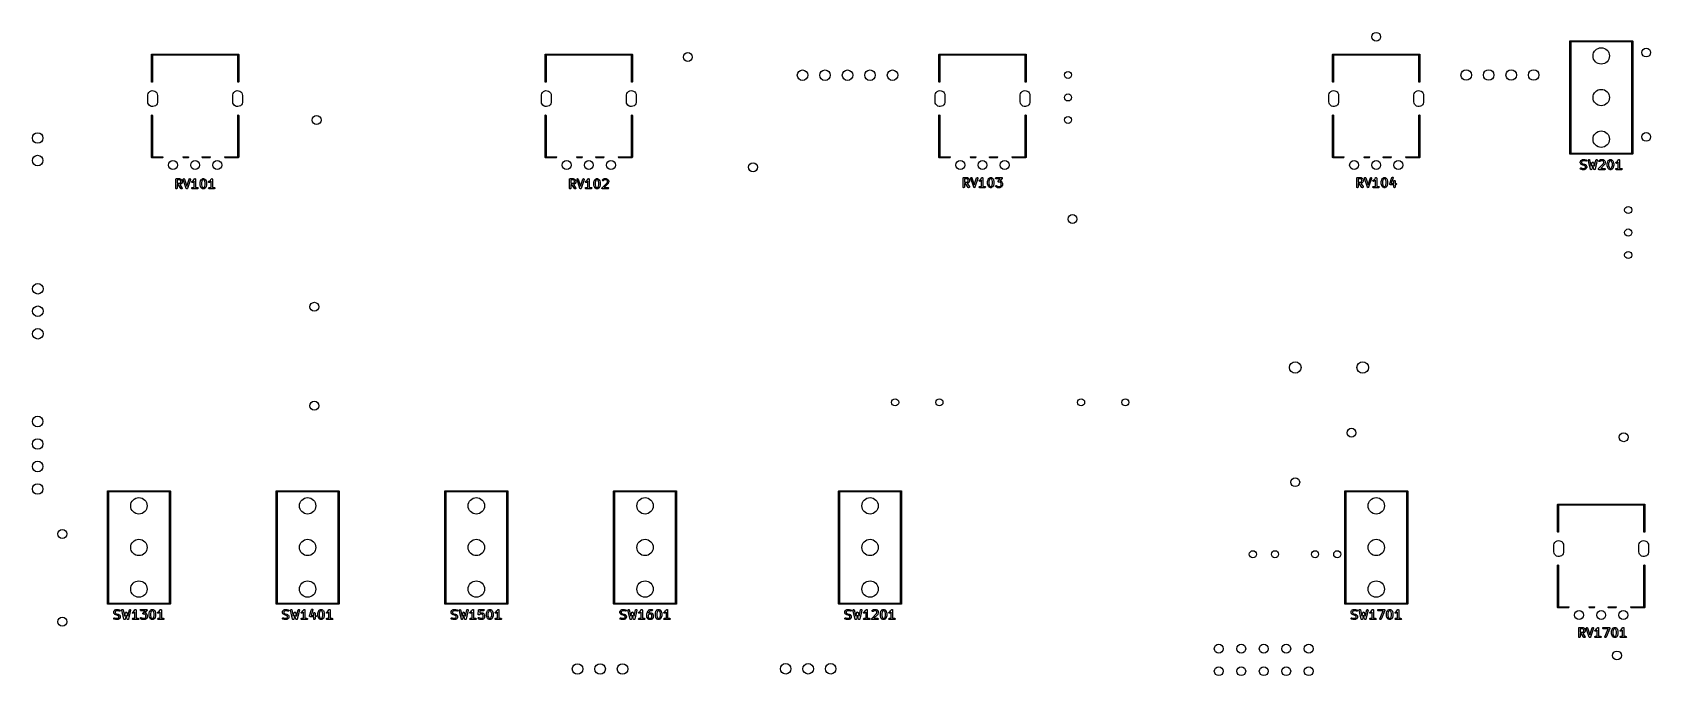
# Model space of a CAD drawing. Extents: x 58 to 241, y -129 to -56.
import ezdxf

# ---------------------------------------------------------------- set-up
doc = ezdxf.new("R2010")
doc.units = 0
doc.layers.add('BLACK', color=7, linetype='CONTINUOUS')

msp = doc.modelspace()

# ---------------------------------------------------------------- linework, layer by layer
at = {"layer": 'BLACK', "linetype": 'CONTINUOUS'}
for p, q in [((231.39, -57.15), (231.408, -57.1076)), ((231.39, -69.85), (231.39, -57.15)), ((231.408, -57.1076), (231.45, -57.09)), ((231.45, -57.09), (238.45, -57.09)), ((231.51, -57.21), (231.51, -69.79)), ((238.39, -57.21), (231.51, -57.21)), ((238.39, -69.79), (238.39, -57.21)), ((238.45, -57.09), (238.492, -57.1076)), ((238.492, -57.1076), (238.51, -57.15)), ((238.51, -57.15), (238.51, -69.85)), ((71.27, -58.65), (71.2876, -58.6076)), ((71.27, -61.71), (71.27, -58.65)), ((71.2876, -58.6076), (71.33, -58.59)), ((71.33, -58.59), (81.07, -58.59)), ((81.01, -58.71), (71.39, -58.71)), ((71.39, -58.71), (71.39, -61.71)), ((81.01, -61.71), (81.01, -58.71)), ((81.07, -58.59), (81.1124, -58.6076)), ((81.1124, -58.6076), (81.13, -58.65)), ((81.13, -58.65), (81.13, -61.71)), ((115.72, -58.65), (115.738, -58.6076)), ((115.72, -61.71), (115.72, -58.65)), ((115.738, -58.6076), (115.78, -58.59)), ((115.78, -58.59), (125.52, -58.59)), ((125.46, -58.71), (115.84, -58.71)), ((115.84, -58.71), (115.84, -61.71)), ((125.46, -61.71), (125.46, -58.71)), ((125.52, -58.59), (125.562, -58.6076)), ((125.562, -58.6076), (125.58, -58.65)), ((125.58, -58.65), (125.58, -61.71)), ((160.17, -58.65), (160.188, -58.6076)), ((160.17, -61.71), (160.17, -58.65)), ((160.188, -58.6076), (160.23, -58.59)), ((160.23, -58.59), (169.97, -58.59)), ((169.91, -58.71), (160.29, -58.71)), ((160.29, -58.71), (160.29, -61.71)), ((169.91, -61.71), (169.91, -58.71)), ((169.97, -58.59), (170.012, -58.6076)), ((170.012, -58.6076), (170.03, -58.65)), ((170.03, -58.65), (170.03, -61.71)), ((204.62, -58.65), (204.638, -58.6076)), ((204.62, -61.71), (204.62, -58.65)), ((204.638, -58.6076), (204.68, -58.59)), ((204.68, -58.59), (214.42, -58.59)), ((214.36, -58.71), (204.74, -58.71)), ((204.74, -58.71), (204.74, -61.71)), ((214.36, -61.71), (214.36, -58.71)), ((214.42, -58.59), (214.462, -58.6076)), ((214.462, -58.6076), (214.48, -58.65)), ((214.48, -58.65), (214.48, -61.71)), ((71.2876, -61.7524), (71.27, -61.71)), ((71.33, -61.77), (71.2876, -61.7524)), ((71.3724, -61.7524), (71.33, -61.77)), ((71.39, -61.71), (71.3724, -61.7524)), ((81.0276, -61.7524), (81.01, -61.71)), ((81.07, -61.77), (81.0276, -61.7524)), ((81.1124, -61.7524), (81.07, -61.77)), ((81.13, -61.71), (81.1124, -61.7524)), ((115.738, -61.7524), (115.72, -61.71)), ((115.78, -61.77), (115.738, -61.7524)), ((115.822, -61.7524), (115.78, -61.77)), ((115.84, -61.71), (115.822, -61.7524)), ((125.478, -61.7524), (125.46, -61.71)), ((125.52, -61.77), (125.478, -61.7524)), ((125.562, -61.7524), (125.52, -61.77)), ((125.58, -61.71), (125.562, -61.7524)), ((160.188, -61.7524), (160.17, -61.71)), ((160.23, -61.77), (160.188, -61.7524)), ((160.272, -61.7524), (160.23, -61.77)), ((160.29, -61.71), (160.272, -61.7524)), ((169.928, -61.7524), (169.91, -61.71)), ((169.97, -61.77), (169.928, -61.7524)), ((170.012, -61.7524), (169.97, -61.77)), ((170.03, -61.71), (170.012, -61.7524)), ((204.638, -61.7524), (204.62, -61.71)), ((204.68, -61.77), (204.638, -61.7524)), ((204.722, -61.7524), (204.68, -61.77)), ((204.74, -61.71), (204.722, -61.7524)), ((214.378, -61.7524), (214.36, -61.71)), ((214.42, -61.77), (214.378, -61.7524)), ((214.462, -61.7524), (214.42, -61.77)), ((214.48, -61.71), (214.462, -61.7524)), ((70.85, -63.27), (70.8559, -63.1897)), ((70.85, -63.97), (70.85, -63.27)), ((70.8559, -63.1897), (70.8975, -63.0463)), ((70.8975, -63.0463), (70.9762, -62.9194)), ((70.9762, -62.9194), (71.0861, -62.8184)), ((71.0861, -62.8184), (71.2191, -62.7506)), ((71.2191, -62.7506), (71.3655, -62.7211)), ((71.3655, -62.7211), (71.5144, -62.732)), ((71.5144, -62.732), (71.6548, -62.7826)), ((71.6548, -62.7826), (71.7765, -62.8691)), ((71.7765, -62.8691), (71.8704, -62.9851)), ((71.8704, -62.9851), (71.9297, -63.1221)), ((71.9297, -63.1221), (71.95, -63.27)), ((71.95, -63.27), (71.95, -63.97)), ((80.45, -63.27), (80.4559, -63.1897)), ((80.45, -63.97), (80.45, -63.27)), ((80.4559, -63.1897), (80.4975, -63.0463)), ((80.4975, -63.0463), (80.5762, -62.9194)), ((80.5762, -62.9194), (80.6861, -62.8184)), ((80.6861, -62.8184), (80.8191, -62.7506)), ((80.8191, -62.7506), (80.9655, -62.7211)), ((80.9655, -62.7211), (81.1144, -62.732)), ((81.1144, -62.732), (81.2548, -62.7826)), ((81.2548, -62.7826), (81.3765, -62.8691)), ((81.3765, -62.8691), (81.4704, -62.9851)), ((81.4704, -62.9851), (81.5297, -63.1221)), ((81.5297, -63.1221), (81.55, -63.27)), ((81.55, -63.27), (81.55, -63.97)), ((115.3, -63.27), (115.306, -63.1897)), ((115.3, -63.97), (115.3, -63.27)), ((115.306, -63.1897), (115.348, -63.0463)), ((115.348, -63.0463), (115.426, -62.9194)), ((115.426, -62.9194), (115.536, -62.8184)), ((115.536, -62.8184), (115.669, -62.7506)), ((115.669, -62.7506), (115.815, -62.7211)), ((115.815, -62.7211), (115.964, -62.732)), ((115.964, -62.732), (116.105, -62.7826)), ((116.105, -62.7826), (116.227, -62.8691)), ((116.227, -62.8691), (116.32, -62.9851)), ((116.32, -62.9851), (116.38, -63.1221)), ((116.38, -63.1221), (116.4, -63.27)), ((116.4, -63.27), (116.4, -63.97)), ((124.9, -63.27), (124.906, -63.1897)), ((124.9, -63.97), (124.9, -63.27)), ((124.906, -63.1897), (124.948, -63.0463)), ((124.948, -63.0463), (125.026, -62.9194)), ((125.026, -62.9194), (125.136, -62.8184)), ((125.136, -62.8184), (125.269, -62.7506)), ((125.269, -62.7506), (125.415, -62.7211)), ((125.415, -62.7211), (125.564, -62.732)), ((125.564, -62.732), (125.705, -62.7826)), ((125.705, -62.7826), (125.827, -62.8691)), ((125.827, -62.8691), (125.92, -62.9851)), ((125.92, -62.9851), (125.98, -63.1221)), ((125.98, -63.1221), (126, -63.27)), ((126, -63.27), (126, -63.97)), ((159.75, -63.27), (159.756, -63.1897)), ((159.75, -63.97), (159.75, -63.27)), ((159.756, -63.1897), (159.798, -63.0463)), ((159.798, -63.0463), (159.876, -62.9194)), ((159.876, -62.9194), (159.986, -62.8184)), ((159.986, -62.8184), (160.119, -62.7506)), ((160.119, -62.7506), (160.265, -62.7211)), ((160.265, -62.7211), (160.414, -62.732)), ((160.414, -62.732), (160.555, -62.7826)), ((160.555, -62.7826), (160.677, -62.8691)), ((160.677, -62.8691), (160.77, -62.9851)), ((160.77, -62.9851), (160.83, -63.1221)), ((160.83, -63.1221), (160.85, -63.27)), ((160.85, -63.27), (160.85, -63.97)), ((169.35, -63.27), (169.356, -63.1897)), ((169.35, -63.97), (169.35, -63.27)), ((169.356, -63.1897), (169.398, -63.0463)), ((169.398, -63.0463), (169.476, -62.9194)), ((169.476, -62.9194), (169.586, -62.8184)), ((169.586, -62.8184), (169.719, -62.7506)), ((169.719, -62.7506), (169.865, -62.7211)), ((169.865, -62.7211), (170.014, -62.732)), ((170.014, -62.732), (170.155, -62.7826)), ((170.155, -62.7826), (170.277, -62.8691)), ((170.277, -62.8691), (170.37, -62.9851)), ((170.37, -62.9851), (170.43, -63.1221)), ((170.43, -63.1221), (170.45, -63.27)), ((170.45, -63.27), (170.45, -63.97)), ((204.2, -63.27), (204.206, -63.1897)), ((204.2, -63.97), (204.2, -63.27)), ((204.206, -63.1897), (204.248, -63.0463)), ((204.248, -63.0463), (204.326, -62.9194)), ((204.326, -62.9194), (204.436, -62.8184)), ((204.436, -62.8184), (204.569, -62.7506)), ((204.569, -62.7506), (204.715, -62.7211)), ((204.715, -62.7211), (204.864, -62.732)), ((204.864, -62.732), (205.005, -62.7826)), ((205.005, -62.7826), (205.127, -62.8691)), ((205.127, -62.8691), (205.22, -62.9851)), ((205.22, -62.9851), (205.28, -63.1221)), ((205.28, -63.1221), (205.3, -63.27)), ((205.3, -63.27), (205.3, -63.97)), ((213.8, -63.27), (213.806, -63.1897)), ((213.8, -63.97), (213.8, -63.27)), ((213.806, -63.1897), (213.848, -63.0463)), ((213.848, -63.0463), (213.926, -62.9194)), ((213.926, -62.9194), (214.036, -62.8184)), ((214.036, -62.8184), (214.169, -62.7506)), ((214.169, -62.7506), (214.315, -62.7211)), ((214.315, -62.7211), (214.464, -62.732)), ((214.464, -62.732), (214.605, -62.7826)), ((214.605, -62.7826), (214.727, -62.8691)), ((214.727, -62.8691), (214.82, -62.9851)), ((214.82, -62.9851), (214.88, -63.1221)), ((214.88, -63.1221), (214.9, -63.27)), ((214.9, -63.27), (214.9, -63.97)), ((70.8703, -64.1179), (70.85, -63.97)), ((70.9295, -64.2549), (70.8703, -64.1179)), ((71.0235, -64.3709), (70.9295, -64.2549)), ((71.1452, -64.4574), (71.0235, -64.3709)), ((71.2856, -64.508), (71.1452, -64.4574)), ((71.26, -65.52), (71.2776, -65.4776)), ((71.26, -70.24), (71.26, -65.52)), ((71.2776, -65.4776), (71.32, -65.46)), ((71.4345, -64.5189), (71.2856, -64.508)), ((71.32, -65.46), (71.3624, -65.4776)), ((71.3624, -65.4776), (71.38, -65.52)), ((71.38, -65.52), (71.38, -70.18)), ((71.5809, -64.4894), (71.4345, -64.5189)), ((71.7139, -64.4216), (71.5809, -64.4894)), ((71.8238, -64.3206), (71.7139, -64.4216)), ((71.9025, -64.1937), (71.8238, -64.3206)), ((71.9441, -64.0503), (71.9025, -64.1937)), ((71.95, -63.97), (71.9441, -64.0503)), ((80.4703, -64.1179), (80.45, -63.97)), ((80.5296, -64.2549), (80.4703, -64.1179)), ((80.6235, -64.3709), (80.5296, -64.2549)), ((80.7452, -64.4574), (80.6235, -64.3709)), ((80.8856, -64.508), (80.7452, -64.4574)), ((81.0345, -64.5189), (80.8856, -64.508)), ((81.01, -65.52), (81.0276, -65.4776)), ((81.01, -70.18), (81.01, -65.52)), ((81.0276, -65.4776), (81.07, -65.46)), ((81.1809, -64.4894), (81.0345, -64.5189)), ((81.07, -65.46), (81.1124, -65.4776)), ((81.1124, -65.4776), (81.13, -65.52)), ((81.13, -65.52), (81.13, -70.24)), ((81.3139, -64.4216), (81.1809, -64.4894)), ((81.4238, -64.3206), (81.3139, -64.4216)), ((81.5024, -64.1937), (81.4238, -64.3206)), ((81.5441, -64.0503), (81.5024, -64.1937)), ((81.55, -63.97), (81.5441, -64.0503)), ((115.32, -64.1179), (115.3, -63.97)), ((115.38, -64.2549), (115.32, -64.1179)), ((115.473, -64.3709), (115.38, -64.2549)), ((115.595, -64.4574), (115.473, -64.3709)), ((115.736, -64.508), (115.595, -64.4574)), ((115.71, -65.52), (115.728, -65.4776)), ((115.71, -70.24), (115.71, -65.52)), ((115.728, -65.4776), (115.77, -65.46)), ((115.885, -64.5189), (115.736, -64.508)), ((115.77, -65.46), (115.812, -65.4776)), ((115.812, -65.4776), (115.83, -65.52)), ((115.83, -65.52), (115.83, -70.18)), ((116.031, -64.4894), (115.885, -64.5189)), ((116.164, -64.4216), (116.031, -64.4894)), ((116.274, -64.3206), (116.164, -64.4216)), ((116.352, -64.1937), (116.274, -64.3206)), ((116.394, -64.0503), (116.352, -64.1937)), ((116.4, -63.97), (116.394, -64.0503)), ((124.92, -64.1179), (124.9, -63.97)), ((124.98, -64.2549), (124.92, -64.1179)), ((125.073, -64.3709), (124.98, -64.2549)), ((125.195, -64.4574), (125.073, -64.3709)), ((125.336, -64.508), (125.195, -64.4574)), ((125.485, -64.5189), (125.336, -64.508)), ((125.46, -65.52), (125.478, -65.4776)), ((125.46, -70.18), (125.46, -65.52)), ((125.478, -65.4776), (125.52, -65.46)), ((125.631, -64.4894), (125.485, -64.5189)), ((125.52, -65.46), (125.562, -65.4776)), ((125.562, -65.4776), (125.58, -65.52)), ((125.58, -65.52), (125.58, -70.24)), ((125.764, -64.4216), (125.631, -64.4894)), ((125.874, -64.3206), (125.764, -64.4216)), ((125.952, -64.1937), (125.874, -64.3206)), ((125.994, -64.0503), (125.952, -64.1937)), ((126, -63.97), (125.994, -64.0503)), ((159.77, -64.1179), (159.75, -63.97)), ((159.83, -64.2549), (159.77, -64.1179)), ((159.923, -64.3709), (159.83, -64.2549)), ((160.045, -64.4574), (159.923, -64.3709)), ((160.186, -64.508), (160.045, -64.4574)), ((160.16, -65.52), (160.178, -65.4776)), ((160.16, -70.24), (160.16, -65.52)), ((160.178, -65.4776), (160.22, -65.46)), ((160.335, -64.5189), (160.186, -64.508)), ((160.22, -65.46), (160.262, -65.4776)), ((160.262, -65.4776), (160.28, -65.52)), ((160.28, -65.52), (160.28, -70.18)), ((160.481, -64.4894), (160.335, -64.5189)), ((160.614, -64.4216), (160.481, -64.4894)), ((160.724, -64.3206), (160.614, -64.4216)), ((160.802, -64.1937), (160.724, -64.3206)), ((160.844, -64.0503), (160.802, -64.1937)), ((160.85, -63.97), (160.844, -64.0503)), ((169.37, -64.1179), (169.35, -63.97)), ((169.43, -64.2549), (169.37, -64.1179)), ((169.523, -64.3709), (169.43, -64.2549)), ((169.645, -64.4574), (169.523, -64.3709)), ((169.786, -64.508), (169.645, -64.4574)), ((169.935, -64.5189), (169.786, -64.508)), ((169.91, -65.52), (169.928, -65.4776)), ((169.91, -70.18), (169.91, -65.52)), ((169.928, -65.4776), (169.97, -65.46)), ((170.081, -64.4894), (169.935, -64.5189)), ((169.97, -65.46), (170.012, -65.4776)), ((170.012, -65.4776), (170.03, -65.52)), ((170.03, -65.52), (170.03, -70.24)), ((170.214, -64.4216), (170.081, -64.4894)), ((170.324, -64.3206), (170.214, -64.4216)), ((170.402, -64.1937), (170.324, -64.3206)), ((170.444, -64.0503), (170.402, -64.1937)), ((170.45, -63.97), (170.444, -64.0503)), ((204.22, -64.1179), (204.2, -63.97)), ((204.28, -64.2549), (204.22, -64.1179)), ((204.373, -64.3709), (204.28, -64.2549)), ((204.495, -64.4574), (204.373, -64.3709)), ((204.636, -64.508), (204.495, -64.4574)), ((204.61, -65.52), (204.628, -65.4776)), ((204.61, -70.24), (204.61, -65.52)), ((204.628, -65.4776), (204.67, -65.46)), ((204.785, -64.5189), (204.636, -64.508)), ((204.67, -65.46), (204.712, -65.4776)), ((204.712, -65.4776), (204.73, -65.52)), ((204.73, -65.52), (204.73, -70.18)), ((204.931, -64.4894), (204.785, -64.5189)), ((205.064, -64.4216), (204.931, -64.4894)), ((205.174, -64.3206), (205.064, -64.4216)), ((205.252, -64.1937), (205.174, -64.3206)), ((205.294, -64.0503), (205.252, -64.1937)), ((205.3, -63.97), (205.294, -64.0503)), ((213.82, -64.1179), (213.8, -63.97)), ((213.88, -64.2549), (213.82, -64.1179)), ((213.973, -64.3709), (213.88, -64.2549)), ((214.095, -64.4574), (213.973, -64.3709)), ((214.236, -64.508), (214.095, -64.4574)), ((214.385, -64.5189), (214.236, -64.508)), ((214.36, -65.52), (214.378, -65.4776)), ((214.36, -70.18), (214.36, -65.52)), ((214.378, -65.4776), (214.42, -65.46)), ((214.531, -64.4894), (214.385, -64.5189)), ((214.42, -65.46), (214.462, -65.4776)), ((214.462, -65.4776), (214.48, -65.52)), ((214.48, -65.52), (214.48, -70.24)), ((214.664, -64.4216), (214.531, -64.4894)), ((214.774, -64.3206), (214.664, -64.4216)), ((214.852, -64.1937), (214.774, -64.3206)), ((214.894, -64.0503), (214.852, -64.1937)), ((214.9, -63.97), (214.894, -64.0503)), ((71.2776, -70.2824), (71.26, -70.24)), ((71.32, -70.3), (71.2776, -70.2824)), ((71.325, -70.2979), (71.32, -70.3)), ((71.33, -70.3), (71.325, -70.2979)), ((72.51, -70.3), (71.33, -70.3)), ((71.38, -70.18), (72.51, -70.18)), ((72.51, -70.18), (72.5524, -70.1976)), ((72.5524, -70.2824), (72.51, -70.3)), ((72.5524, -70.1976), (72.57, -70.24)), ((72.57, -70.24), (72.5524, -70.2824)), ((74.82, -70.24), (74.8376, -70.1976)), ((74.8376, -70.2824), (74.82, -70.24)), ((74.8376, -70.1976), (74.88, -70.18)), ((74.88, -70.3), (74.8376, -70.2824)), ((74.88, -70.18), (75.41, -70.18)), ((75.41, -70.3), (74.88, -70.3)), ((75.41, -70.18), (75.4524, -70.1976)), ((75.4524, -70.2824), (75.41, -70.3)), ((75.4524, -70.1976), (75.47, -70.24)), ((75.47, -70.24), (75.4524, -70.2824)), ((76.97, -70.24), (76.9876, -70.1976)), ((76.9876, -70.2824), (76.97, -70.24)), ((76.9876, -70.1976), (77.03, -70.18)), ((77.03, -70.3), (76.9876, -70.2824)), ((77.03, -70.18), (77.86, -70.18)), ((77.86, -70.3), (77.03, -70.3)), ((77.86, -70.18), (77.9024, -70.1976)), ((77.9024, -70.2824), (77.86, -70.3)), ((77.9024, -70.1976), (77.92, -70.24)), ((77.92, -70.24), (77.9024, -70.2824)), ((79.52, -70.24), (79.5376, -70.1976)), ((79.5376, -70.2824), (79.52, -70.24)), ((79.5376, -70.1976), (79.58, -70.18)), ((79.58, -70.3), (79.5376, -70.2824)), ((79.58, -70.18), (81.01, -70.18)), ((81.07, -70.3), (79.58, -70.3)), ((81.1124, -70.2824), (81.07, -70.3)), ((81.13, -70.24), (81.1124, -70.2824)), ((115.728, -70.2824), (115.71, -70.24)), ((115.77, -70.3), (115.728, -70.2824)), ((115.775, -70.2979), (115.77, -70.3)), ((115.78, -70.3), (115.775, -70.2979)), ((116.96, -70.3), (115.78, -70.3)), ((115.83, -70.18), (116.96, -70.18)), ((116.96, -70.18), (117.002, -70.1976)), ((117.002, -70.2824), (116.96, -70.3)), ((117.002, -70.1976), (117.02, -70.24)), ((117.02, -70.24), (117.002, -70.2824)), ((119.27, -70.24), (119.288, -70.1976)), ((119.288, -70.2824), (119.27, -70.24)), ((119.288, -70.1976), (119.33, -70.18)), ((119.33, -70.3), (119.288, -70.2824)), ((119.33, -70.18), (119.86, -70.18)), ((119.86, -70.3), (119.33, -70.3)), ((119.86, -70.18), (119.902, -70.1976)), ((119.902, -70.2824), (119.86, -70.3)), ((119.902, -70.1976), (119.92, -70.24)), ((119.92, -70.24), (119.902, -70.2824)), ((121.42, -70.24), (121.438, -70.1976)), ((121.438, -70.2824), (121.42, -70.24)), ((121.438, -70.1976), (121.48, -70.18)), ((121.48, -70.3), (121.438, -70.2824)), ((121.48, -70.18), (122.31, -70.18)), ((122.31, -70.3), (121.48, -70.3)), ((122.31, -70.18), (122.352, -70.1976)), ((122.352, -70.2824), (122.31, -70.3)), ((122.352, -70.1976), (122.37, -70.24)), ((122.37, -70.24), (122.352, -70.2824)), ((123.97, -70.24), (123.988, -70.1976)), ((123.988, -70.2824), (123.97, -70.24)), ((123.988, -70.1976), (124.03, -70.18)), ((124.03, -70.3), (123.988, -70.2824)), ((124.03, -70.18), (125.46, -70.18)), ((125.52, -70.3), (124.03, -70.3)), ((125.562, -70.2824), (125.52, -70.3)), ((125.58, -70.24), (125.562, -70.2824)), ((160.178, -70.2824), (160.16, -70.24)), ((160.22, -70.3), (160.178, -70.2824)), ((160.225, -70.2979), (160.22, -70.3)), ((160.23, -70.3), (160.225, -70.2979)), ((161.41, -70.3), (160.23, -70.3)), ((160.28, -70.18), (161.41, -70.18)), ((161.41, -70.18), (161.452, -70.1976)), ((161.452, -70.2824), (161.41, -70.3)), ((161.452, -70.1976), (161.47, -70.24)), ((161.47, -70.24), (161.452, -70.2824)), ((163.72, -70.24), (163.738, -70.1976)), ((163.738, -70.2824), (163.72, -70.24)), ((163.738, -70.1976), (163.78, -70.18)), ((163.78, -70.3), (163.738, -70.2824)), ((163.78, -70.18), (164.31, -70.18)), ((164.31, -70.3), (163.78, -70.3)), ((164.31, -70.18), (164.352, -70.1976)), ((164.352, -70.2824), (164.31, -70.3)), ((164.352, -70.1976), (164.37, -70.24)), ((164.37, -70.24), (164.352, -70.2824)), ((165.87, -70.24), (165.888, -70.1976)), ((165.888, -70.2824), (165.87, -70.24)), ((165.888, -70.1976), (165.93, -70.18)), ((165.93, -70.3), (165.888, -70.2824)), ((165.93, -70.18), (166.76, -70.18)), ((166.76, -70.3), (165.93, -70.3)), ((166.76, -70.18), (166.802, -70.1976)), ((166.802, -70.2824), (166.76, -70.3)), ((166.802, -70.1976), (166.82, -70.24)), ((166.82, -70.24), (166.802, -70.2824)), ((168.42, -70.24), (168.438, -70.1976)), ((168.438, -70.2824), (168.42, -70.24)), ((168.438, -70.1976), (168.48, -70.18)), ((168.48, -70.3), (168.438, -70.2824)), ((168.48, -70.18), (169.91, -70.18)), ((169.97, -70.3), (168.48, -70.3)), ((170.012, -70.2824), (169.97, -70.3)), ((170.03, -70.24), (170.012, -70.2824)), ((204.628, -70.2824), (204.61, -70.24)), ((204.67, -70.3), (204.628, -70.2824)), ((204.675, -70.2979), (204.67, -70.3)), ((204.68, -70.3), (204.675, -70.2979)), ((205.86, -70.3), (204.68, -70.3)), ((204.73, -70.18), (205.86, -70.18)), ((205.86, -70.18), (205.902, -70.1976)), ((205.902, -70.2824), (205.86, -70.3)), ((205.902, -70.1976), (205.92, -70.24)), ((205.92, -70.24), (205.902, -70.2824)), ((208.17, -70.24), (208.188, -70.1976)), ((208.188, -70.2824), (208.17, -70.24)), ((208.188, -70.1976), (208.23, -70.18)), ((208.23, -70.3), (208.188, -70.2824)), ((208.23, -70.18), (208.76, -70.18)), ((208.76, -70.3), (208.23, -70.3)), ((208.76, -70.18), (208.802, -70.1976)), ((208.802, -70.2824), (208.76, -70.3)), ((208.802, -70.1976), (208.82, -70.24)), ((208.82, -70.24), (208.802, -70.2824)), ((210.32, -70.24), (210.338, -70.1976)), ((210.338, -70.2824), (210.32, -70.24)), ((210.338, -70.1976), (210.38, -70.18)), ((210.38, -70.3), (210.338, -70.2824)), ((210.38, -70.18), (211.21, -70.18)), ((211.21, -70.3), (210.38, -70.3)), ((211.21, -70.18), (211.252, -70.1976)), ((211.252, -70.2824), (211.21, -70.3)), ((211.252, -70.1976), (211.27, -70.24)), ((211.27, -70.24), (211.252, -70.2824)), ((212.87, -70.24), (212.888, -70.1976)), ((212.888, -70.2824), (212.87, -70.24)), ((212.888, -70.1976), (212.93, -70.18)), ((212.93, -70.3), (212.888, -70.2824)), ((212.93, -70.18), (214.36, -70.18)), ((214.42, -70.3), (212.93, -70.3)), ((214.462, -70.2824), (214.42, -70.3)), ((214.48, -70.24), (214.462, -70.2824)), ((231.408, -69.8924), (231.39, -69.85)), ((231.45, -69.91), (231.408, -69.8924)), ((238.45, -69.91), (231.45, -69.91)), ((231.51, -69.79), (238.39, -69.79)), ((232.589, -70.7629), (232.594, -70.7372)), ((232.589, -70.8581), (232.589, -70.7629)), ((232.591, -70.8623), (232.589, -70.8581)), ((232.59, -70.8667), (232.591, -70.8623)), ((232.597, -70.8916), (232.59, -70.8667)), ((232.594, -70.7372), (232.597, -70.7338)), ((232.597, -70.7293), (232.645, -70.6341)), ((232.597, -70.7338), (232.597, -70.7293)), ((232.645, -70.9869), (232.597, -70.8916)), ((232.645, -70.6341), (232.658, -70.6161)), ((232.646, -70.988), (232.645, -70.9869)), ((232.659, -71.0064), (232.646, -70.988)), ((232.658, -70.6161), (232.659, -70.6146)), ((232.659, -70.6146), (232.706, -70.567)), ((232.706, -71.054), (232.659, -71.0064)), ((232.706, -70.567), (232.725, -70.5541)), ((232.708, -71.0547), (232.706, -71.054)), ((232.726, -71.068), (232.708, -71.0547)), ((232.725, -70.5541), (232.726, -70.5529)), ((232.726, -70.5529), (232.821, -70.5053)), ((232.821, -71.1157), (232.726, -71.068)), ((232.774, -70.712), (232.739, -70.7806)), ((232.739, -70.7806), (232.739, -70.8404)), ((232.739, -70.8404), (232.774, -70.9089)), ((232.804, -70.6816), (232.774, -70.712)), ((232.774, -70.9089), (232.804, -70.9393)), ((232.872, -70.6474), (232.804, -70.6816)), ((232.804, -70.9393), (232.881, -70.9778)), ((232.821, -70.5053), (232.846, -70.4979)), ((232.825, -71.1161), (232.821, -71.1157)), ((232.837, -71.1213), (232.825, -71.1161)), ((233.019, -71.167), (232.837, -71.1213)), ((232.846, -70.4979), (232.851, -70.4989)), ((232.851, -70.4989), (232.855, -70.4974)), ((232.855, -70.4974), (233.093, -70.4974)), ((233.081, -70.6474), (232.872, -70.6474)), ((232.881, -70.9778), (233.063, -71.0234)), ((233.096, -71.2054), (233.019, -71.167)), ((233.063, -71.0234), (233.075, -71.0287)), ((233.075, -71.0287), (233.079, -71.0291)), ((233.079, -71.0291), (233.174, -71.0767)), ((233.212, -70.6912), (233.081, -70.6474)), ((233.093, -70.4974), (233.115, -70.5013)), ((233.126, -71.2359), (233.096, -71.2054)), ((233.115, -70.5013), (233.117, -70.5012)), ((233.117, -70.5012), (233.259, -70.5488)), ((233.161, -71.3044), (233.126, -71.2359)), ((233.174, -71.0767), (233.192, -71.0901)), ((233.192, -71.0901), (233.194, -71.0908)), ((233.194, -71.0908), (233.241, -71.1384)), ((233.263, -70.6898), (233.212, -70.6912)), ((233.241, -71.1384), (233.254, -71.1568)), ((233.254, -71.1568), (233.255, -71.1579)), ((233.255, -71.1579), (233.303, -71.2531)), ((233.259, -70.5488), (233.282, -70.5613)), ((233.302, -70.6557), (233.263, -70.6898)), ((233.282, -70.5613), (233.309, -70.605)), ((233.309, -70.605), (233.302, -70.6557)), ((233.303, -71.2531), (233.31, -71.2781)), ((233.495, -70.5637), (233.518, -70.5179)), ((233.496, -70.5898), (233.495, -70.5637)), ((233.734, -71.5898), (233.496, -70.5898)), ((233.518, -70.5179), (233.565, -70.4975)), ((233.565, -70.4975), (233.614, -70.5122)), ((233.614, -70.5122), (233.642, -70.555)), ((233.642, -70.555), (233.811, -71.2659)), ((233.811, -71.2659), (233.925, -70.8388)), ((233.998, -71.1492), (233.88, -71.5917)), ((233.925, -70.8388), (233.936, -70.8152)), ((233.936, -70.8152), (233.942, -70.8112)), ((233.942, -70.8112), (233.945, -70.805)), ((233.945, -70.805), (233.962, -70.7968)), ((233.962, -70.7968), (233.978, -70.7857)), ((233.978, -70.7857), (233.985, -70.7863)), ((233.985, -70.7863), (233.991, -70.7834)), ((233.991, -70.7834), (234.01, -70.7884)), ((234.116, -71.5917), (233.998, -71.1492)), ((234.01, -70.7884), (234.029, -70.7901)), ((234.029, -70.7901), (234.034, -70.7949)), ((234.034, -70.7949), (234.041, -70.7967)), ((234.041, -70.7967), (234.052, -70.8126)), ((234.052, -70.8126), (234.066, -70.8263)), ((234.066, -70.8263), (234.066, -70.8331)), ((234.066, -70.8331), (234.07, -70.8388)), ((234.07, -70.8388), (234.184, -71.2659)), ((234.184, -71.2659), (234.353, -70.555)), ((234.499, -70.5898), (234.261, -71.5898)), ((234.353, -70.555), (234.364, -70.5311)), ((234.364, -70.5311), (234.405, -70.5005)), ((234.405, -70.5005), (234.456, -70.5035)), ((234.456, -70.5035), (234.493, -70.5388)), ((234.493, -70.5388), (234.499, -70.5898)), ((234.659, -71.5193), (235.218, -70.9604)), ((234.685, -70.6611), (234.706, -70.6146)), ((234.698, -70.7106), (234.685, -70.6611)), ((234.74, -70.7401), (234.698, -70.7106)), ((234.706, -70.6146), (234.754, -70.567)), ((234.791, -70.7356), (234.74, -70.7401)), ((234.754, -70.567), (234.772, -70.5541)), ((234.772, -70.5541), (234.774, -70.5529)), ((234.774, -70.5529), (234.869, -70.5053)), ((234.813, -70.7207), (234.791, -70.7356)), ((234.852, -70.6816), (234.813, -70.7207)), ((234.92, -70.6474), (234.852, -70.6816)), ((234.869, -70.5053), (234.894, -70.4979)), ((235.336, -71.054), (234.893, -71.4974)), ((234.894, -70.4979), (234.898, -70.4989)), ((234.898, -70.4989), (234.902, -70.4974)), ((234.902, -70.4974), (235.14, -70.4974)), ((235.123, -70.6474), (234.92, -70.6474)), ((235.191, -70.6816), (235.123, -70.6474)), ((235.14, -70.4974), (235.166, -70.5019)), ((235.166, -70.5019), (235.17, -70.5048)), ((235.17, -70.5048), (235.174, -70.5053)), ((235.174, -70.5053), (235.269, -70.5529)), ((235.222, -70.712), (235.191, -70.6816)), ((235.218, -70.9604), (235.256, -70.8459)), ((235.256, -70.7806), (235.222, -70.712)), ((235.256, -70.8459), (235.256, -70.7806)), ((235.269, -70.5529), (235.287, -70.5663)), ((235.287, -70.5663), (235.289, -70.567)), ((235.289, -70.567), (235.336, -70.6146)), ((235.336, -70.6146), (235.349, -70.633)), ((235.338, -71.0499), (235.336, -71.054)), ((235.342, -71.0476), (235.338, -71.0499)), ((235.354, -71.0247), (235.342, -71.0476)), ((235.349, -70.633), (235.35, -70.6341)), ((235.35, -70.6341), (235.398, -70.7293)), ((235.402, -70.8818), (235.354, -71.0247)), ((235.398, -70.7293), (235.405, -70.7543)), ((235.406, -70.8581), (235.402, -70.8802)), ((235.402, -70.8802), (235.402, -70.8818)), ((235.405, -70.7543), (235.404, -70.7586)), ((235.404, -70.7586), (235.406, -70.7629)), ((235.406, -70.7629), (235.406, -70.8581)), ((235.637, -70.9533), (235.64, -70.9386)), ((235.637, -71.1914), (235.637, -70.9533)), ((235.638, -71.1947), (235.637, -71.1914)), ((235.639, -71.2096), (235.638, -71.1947)), ((235.639, -70.9351), (235.687, -70.7447)), ((235.64, -70.9386), (235.639, -70.9351)), ((235.687, -71.4001), (235.639, -71.2096)), ((235.687, -70.7447), (235.692, -70.7328)), ((235.692, -70.7293), (235.74, -70.6341)), ((235.692, -70.7328), (235.692, -70.7293)), ((235.74, -70.6341), (235.753, -70.6161)), ((235.753, -70.6161), (235.754, -70.6146)), ((235.754, -70.6146), (235.802, -70.567)), ((235.83, -70.789), (235.787, -70.9626)), ((235.787, -70.9626), (235.787, -71.1822)), ((235.787, -71.1822), (235.83, -71.3557)), ((235.802, -70.567), (235.82, -70.5541)), ((235.82, -70.5541), (235.821, -70.5529)), ((235.821, -70.5529), (235.916, -70.5053)), ((235.869, -70.712), (235.83, -70.789)), ((235.899, -70.6816), (235.869, -70.712)), ((235.968, -70.6474), (235.899, -70.6816)), ((235.916, -70.5053), (235.941, -70.4979)), ((235.941, -70.4979), (235.946, -70.4989)), ((235.946, -70.4989), (235.95, -70.4974)), ((235.95, -70.4974), (236.045, -70.4974)), ((236.028, -70.6474), (235.968, -70.6474)), ((236.096, -70.6816), (236.028, -70.6474)), ((236.045, -70.4974), (236.071, -70.5019)), ((236.071, -70.5019), (236.074, -70.5048)), ((236.074, -70.5048), (236.079, -70.5053)), ((236.079, -70.5053), (236.174, -70.5529)), ((236.126, -70.712), (236.096, -70.6816)), ((236.165, -70.789), (236.126, -70.712)), ((236.208, -70.9626), (236.165, -70.789)), ((236.165, -71.3557), (236.208, -71.1822)), ((236.174, -70.5529), (236.192, -70.5663)), ((236.192, -70.5663), (236.194, -70.567)), ((236.194, -70.567), (236.241, -70.6146)), ((236.208, -71.1822), (236.208, -70.9626)), ((236.241, -70.6146), (236.254, -70.633)), ((236.254, -70.633), (236.255, -70.6341)), ((236.255, -70.6341), (236.303, -70.7293)), ((236.303, -70.7293), (236.306, -70.7417)), ((236.306, -70.7417), (236.308, -70.7447)), ((236.308, -70.7447), (236.356, -70.9351)), ((236.356, -71.2096), (236.308, -71.4001)), ((236.356, -70.9351), (236.357, -70.9501)), ((236.358, -71.1914), (236.356, -71.2062)), ((236.356, -71.2062), (236.356, -71.2096)), ((236.357, -70.9501), (236.358, -70.9533)), ((236.358, -70.9533), (236.358, -71.1914)), ((236.592, -70.8795), (236.595, -70.8283)), ((236.623, -70.9207), (236.592, -70.8795)), ((236.595, -70.8283), (236.631, -70.791)), ((236.673, -70.9326), (236.623, -70.9207)), ((236.631, -70.791), (236.715, -70.7488)), ((236.698, -70.9252), (236.673, -70.9326)), ((236.793, -70.8776), (236.698, -70.9252)), ((236.715, -70.7488), (236.796, -70.6675)), ((236.794, -70.8764), (236.793, -70.8776)), ((236.813, -70.8635), (236.794, -70.8764)), ((236.796, -70.6675), (236.888, -70.5308)), ((236.875, -70.8011), (236.813, -70.8635)), ((236.875, -71.4974), (236.875, -70.8011)), ((236.888, -70.5308), (236.906, -70.5119)), ((236.906, -70.5119), (236.91, -70.5107)), ((236.91, -70.5107), (236.912, -70.5074)), ((236.912, -70.5074), (236.934, -70.5036)), ((236.934, -70.5036), (236.955, -70.4975)), ((236.955, -70.4975), (236.959, -70.4993)), ((236.959, -70.4993), (236.963, -70.4985)), ((236.963, -70.4985), (236.982, -70.5094)), ((236.982, -70.5094), (237.002, -70.5181)), ((237.002, -70.5181), (237.004, -70.522)), ((237.004, -70.522), (237.007, -70.5242)), ((237.007, -70.5242), (237.015, -70.5446)), ((237.015, -70.5446), (237.025, -70.5641)), ((237.025, -70.5641), (237.024, -70.5683)), ((237.024, -70.5683), (237.025, -70.5724)), ((237.025, -70.5724), (237.025, -71.4974)), ((238.492, -69.8924), (238.45, -69.91)), ((238.51, -69.85), (238.492, -69.8924)), ((74.006, -72.7314), (74.0077, -72.7216)), ((74.006, -73.7314), (74.006, -72.7314)), ((74.0071, -72.7184), (74.0088, -72.7155)), ((74.0077, -72.7216), (74.0071, -72.7184)), ((74.0088, -72.7155), (74.0105, -72.7057)), ((74.0105, -72.7057), (74.023, -72.6908)), ((74.023, -72.6908), (74.0327, -72.6739)), ((74.0327, -72.6739), (74.0391, -72.6716)), ((74.0391, -72.6716), (74.0435, -72.6664)), ((74.0435, -72.6664), (74.0626, -72.663)), ((74.0626, -72.663), (74.081, -72.6564)), ((74.081, -72.6564), (74.4619, -72.6564)), ((74.156, -72.8064), (74.156, -73.1802)), ((74.4442, -72.8064), (74.156, -72.8064)), ((74.5127, -72.8406), (74.4442, -72.8064)), ((74.4619, -72.6564), (74.4876, -72.6609)), ((74.4876, -72.6609), (74.491, -72.6638)), ((74.491, -72.6638), (74.4954, -72.6643)), ((74.4954, -72.6643), (74.5907, -72.7119)), ((74.5431, -72.871), (74.5127, -72.8406)), ((74.5774, -72.9396), (74.5431, -72.871)), ((74.5431, -73.1155), (74.5774, -73.047)), ((74.5774, -73.047), (74.5774, -72.9396)), ((74.5907, -72.7119), (74.6087, -72.7253)), ((74.6087, -72.7253), (74.6102, -72.726)), ((74.6102, -72.726), (74.6578, -72.7736)), ((74.6578, -72.7736), (74.6707, -72.792)), ((74.6707, -72.792), (74.6718, -72.7931)), ((74.6718, -72.7931), (74.7195, -72.8883)), ((74.7195, -72.8883), (74.7269, -72.9133)), ((74.7274, -73.0647), (74.7229, -73.0904)), ((74.7269, -72.9133), (74.7258, -72.9176)), ((74.7258, -72.9176), (74.7274, -72.9219)), ((74.7274, -72.9219), (74.7274, -73.0647)), ((74.8631, -72.7293), (74.882, -72.6816)), ((74.8669, -72.7551), (74.8631, -72.7293)), ((75.2003, -73.7551), (74.8669, -72.7551)), ((74.882, -72.6816), (74.9271, -72.6572)), ((74.9271, -72.6572), (74.9774, -72.6675)), ((74.9774, -72.6675), (75.0092, -72.7077)), ((75.0092, -72.7077), (75.2714, -73.4942)), ((75.2714, -73.4942), (75.5336, -72.7077)), ((75.6759, -72.7551), (75.3426, -73.7551)), ((75.5336, -72.7077), (75.546, -72.6848)), ((75.546, -72.6848), (75.5897, -72.6579)), ((75.5897, -72.6579), (75.6405, -72.6654)), ((75.6405, -72.6654), (75.6745, -72.7038)), ((75.6745, -72.7038), (75.6759, -72.7551)), ((75.8186, -73.0385), (75.8217, -72.9873)), ((75.8492, -73.0797), (75.8186, -73.0385)), ((75.8217, -72.9873), (75.8569, -72.95)), ((75.8991, -73.0916), (75.8492, -73.0797)), ((75.8569, -72.95), (75.9413, -72.9078)), ((76.0193, -73.0366), (75.924, -73.0842)), ((75.9413, -72.9078), (76.0227, -72.8265)), ((76.0204, -73.0354), (76.0193, -73.0366)), ((76.0387, -73.0225), (76.0204, -73.0354)), ((76.0227, -72.8265), (76.1138, -72.6898)), ((76.1012, -72.9601), (76.0387, -73.0225)), ((76.1012, -73.6564), (76.1012, -72.9601)), ((76.1138, -72.6898), (76.1318, -72.6709)), ((76.1318, -72.6709), (76.1359, -72.6697)), ((76.1359, -72.6697), (76.1387, -72.6664)), ((76.1387, -72.6664), (76.1601, -72.6626)), ((76.1601, -72.6626), (76.181, -72.6565)), ((76.181, -72.6565), (76.185, -72.6583)), ((76.185, -72.6583), (76.1892, -72.6575)), ((76.1892, -72.6575), (76.2081, -72.6684)), ((76.2081, -72.6684), (76.228, -72.6771)), ((76.228, -72.6771), (76.2299, -72.681)), ((76.2299, -72.681), (76.2336, -72.6832)), ((76.2336, -72.6832), (76.2411, -72.7036)), ((76.2411, -72.7036), (76.2507, -72.7231)), ((76.2507, -72.7231), (76.2497, -72.7273)), ((76.2497, -72.7273), (76.2512, -72.7314)), ((76.2512, -72.7314), (76.2512, -73.6564)), ((76.7701, -73.0941), (76.8177, -72.9037)), ((76.8177, -72.9037), (76.823, -72.8918)), ((76.823, -72.8918), (76.8234, -72.8883)), ((76.8234, -72.8883), (76.871, -72.7931)), ((76.871, -72.7931), (76.8844, -72.7751)), ((76.8844, -72.7751), (76.8851, -72.7736)), ((76.8851, -72.7736), (76.9327, -72.726)), ((76.9612, -72.948), (76.9179, -73.1216)), ((76.9327, -72.726), (76.951, -72.7131)), ((76.951, -72.7131), (76.9522, -72.7119)), ((76.9522, -72.7119), (77.0474, -72.6643)), ((76.9997, -72.871), (76.9612, -72.948)), ((77.0301, -72.8406), (76.9997, -72.871)), ((77.0987, -72.8064), (77.0301, -72.8406)), ((77.0474, -72.6643), (77.0724, -72.6569)), ((77.0724, -72.6569), (77.0767, -72.6579)), ((77.0767, -72.6579), (77.081, -72.6564)), ((77.081, -72.6564), (77.1762, -72.6564)), ((77.1585, -72.8064), (77.0987, -72.8064)), ((77.227, -72.8406), (77.1585, -72.8064)), ((77.1762, -72.6564), (77.2018, -72.6609)), ((77.2018, -72.6609), (77.2053, -72.6638)), ((77.2053, -72.6638), (77.2097, -72.6643)), ((77.2097, -72.6643), (77.305, -72.7119)), ((77.2574, -72.871), (77.227, -72.8406)), ((77.2959, -72.948), (77.2574, -72.871)), ((77.3393, -73.1216), (77.2959, -72.948)), ((77.305, -72.7119), (77.323, -72.7253)), ((77.323, -72.7253), (77.3245, -72.726)), ((77.3245, -72.726), (77.3721, -72.7736)), ((77.3721, -72.7736), (77.3849, -72.792)), ((77.3849, -72.792), (77.3861, -72.7931)), ((77.3861, -72.7931), (77.4337, -72.8883)), ((77.4337, -72.8883), (77.4374, -72.9007)), ((77.4374, -72.9007), (77.4394, -72.9037)), ((77.4394, -72.9037), (77.487, -73.0941)), ((77.7233, -73.0385), (77.7264, -72.9873)), ((77.7539, -73.0797), (77.7233, -73.0385)), ((77.7264, -72.9873), (77.7617, -72.95)), ((77.8038, -73.0916), (77.7539, -73.0797)), ((77.7617, -72.95), (77.846, -72.9078)), ((77.924, -73.0366), (77.8288, -73.0842)), ((77.846, -72.9078), (77.9274, -72.8265)), ((77.9251, -73.0354), (77.924, -73.0366)), ((77.9435, -73.0225), (77.9251, -73.0354)), ((77.9274, -72.8265), (78.0185, -72.6898)), ((78.006, -72.9601), (77.9435, -73.0225)), ((78.006, -73.6564), (78.006, -72.9601)), ((78.0185, -72.6898), (78.0365, -72.6709)), ((78.0365, -72.6709), (78.0407, -72.6697)), ((78.0407, -72.6697), (78.0435, -72.6664)), ((78.0435, -72.6664), (78.0649, -72.6626)), ((78.0649, -72.6626), (78.0858, -72.6565)), ((78.0858, -72.6565), (78.0897, -72.6583)), ((78.0897, -72.6583), (78.094, -72.6575)), ((78.094, -72.6575), (78.1128, -72.6684)), ((78.1128, -72.6684), (78.1328, -72.6771)), ((78.1328, -72.6771), (78.1347, -72.681)), ((78.1347, -72.681), (78.1384, -72.6832)), ((78.1384, -72.6832), (78.1458, -72.7036)), ((78.1458, -72.7036), (78.1555, -72.7231)), ((78.1555, -72.7231), (78.1545, -72.7273)), ((78.1545, -72.7273), (78.156, -72.7314)), ((78.156, -72.7314), (78.156, -73.6564)), ((118.456, -72.7314), (118.458, -72.7216)), ((118.456, -73.7314), (118.456, -72.7314)), ((118.457, -72.7184), (118.459, -72.7155)), ((118.458, -72.7216), (118.457, -72.7184)), ((118.459, -72.7155), (118.46, -72.7057)), ((118.46, -72.7057), (118.473, -72.6908)), ((118.473, -72.6908), (118.483, -72.6739)), ((118.483, -72.6739), (118.489, -72.6716)), ((118.489, -72.6716), (118.493, -72.6664)), ((118.493, -72.6664), (118.513, -72.663)), ((118.513, -72.663), (118.531, -72.6564)), ((118.531, -72.6564), (118.912, -72.6564)), ((118.606, -72.8064), (118.606, -73.1802)), ((118.894, -72.8064), (118.606, -72.8064)), ((118.963, -72.8406), (118.894, -72.8064)), ((118.912, -72.6564), (118.938, -72.6609)), ((118.938, -72.6609), (118.941, -72.6638)), ((118.941, -72.6638), (118.945, -72.6643)), ((118.945, -72.6643), (119.041, -72.7119)), ((118.993, -72.871), (118.963, -72.8406)), ((119.027, -72.9396), (118.993, -72.871)), ((118.993, -73.1155), (119.027, -73.047)), ((119.027, -73.047), (119.027, -72.9396)), ((119.041, -72.7119), (119.059, -72.7253)), ((119.059, -72.7253), (119.06, -72.726)), ((119.06, -72.726), (119.108, -72.7736)), ((119.108, -72.7736), (119.121, -72.792)), ((119.121, -72.792), (119.122, -72.7931)), ((119.122, -72.7931), (119.169, -72.8883)), ((119.169, -72.8883), (119.177, -72.9133)), ((119.177, -73.0647), (119.173, -73.0904)), ((119.177, -72.9133), (119.176, -72.9176)), ((119.176, -72.9176), (119.177, -72.9219)), ((119.177, -72.9219), (119.177, -73.0647)), ((119.313, -72.7293), (119.332, -72.6816)), ((119.317, -72.7551), (119.313, -72.7293)), ((119.65, -73.7551), (119.317, -72.7551)), ((119.332, -72.6816), (119.377, -72.6572)), ((119.377, -72.6572), (119.427, -72.6675)), ((119.427, -72.6675), (119.459, -72.7077)), ((119.459, -72.7077), (119.721, -73.4942)), ((119.721, -73.4942), (119.984, -72.7077)), ((120.126, -72.7551), (119.793, -73.7551)), ((119.984, -72.7077), (119.996, -72.6848)), ((119.996, -72.6848), (120.04, -72.6579)), ((120.04, -72.6579), (120.09, -72.6654)), ((120.09, -72.6654), (120.125, -72.7038)), ((120.125, -72.7038), (120.126, -72.7551)), ((120.269, -73.0385), (120.272, -72.9873)), ((120.299, -73.0797), (120.269, -73.0385)), ((120.272, -72.9873), (120.307, -72.95)), ((120.349, -73.0916), (120.299, -73.0797)), ((120.307, -72.95), (120.391, -72.9078)), ((120.469, -73.0366), (120.374, -73.0842)), ((120.391, -72.9078), (120.473, -72.8265)), ((120.47, -73.0354), (120.469, -73.0366)), ((120.489, -73.0225), (120.47, -73.0354)), ((120.473, -72.8265), (120.564, -72.6898)), ((120.551, -72.9601), (120.489, -73.0225)), ((120.551, -73.6564), (120.551, -72.9601)), ((120.564, -72.6898), (120.582, -72.6709)), ((120.582, -72.6709), (120.586, -72.6697)), ((120.586, -72.6697), (120.589, -72.6664)), ((120.589, -72.6664), (120.61, -72.6626)), ((120.61, -72.6626), (120.631, -72.6565)), ((120.631, -72.6565), (120.635, -72.6583)), ((120.635, -72.6583), (120.639, -72.6575)), ((120.639, -72.6575), (120.658, -72.6684)), ((120.658, -72.6684), (120.678, -72.6771)), ((120.678, -72.6771), (120.68, -72.681)), ((120.68, -72.681), (120.684, -72.6832)), ((120.684, -72.6832), (120.691, -72.7036)), ((120.691, -72.7036), (120.701, -72.7231)), ((120.701, -72.7231), (120.7, -72.7273)), ((120.7, -72.7273), (120.701, -72.7314)), ((120.701, -72.7314), (120.701, -73.6564)), ((121.22, -73.0941), (121.268, -72.9037)), ((121.268, -72.9037), (121.273, -72.8918)), ((121.273, -72.8883), (121.321, -72.7931)), ((121.273, -72.8918), (121.273, -72.8883)), ((121.321, -72.7931), (121.334, -72.7751)), ((121.334, -72.7751), (121.335, -72.7736)), ((121.335, -72.7736), (121.383, -72.726)), ((121.411, -72.948), (121.368, -73.1216)), ((121.383, -72.726), (121.401, -72.7131)), ((121.401, -72.7131), (121.402, -72.7119)), ((121.402, -72.7119), (121.497, -72.6643)), ((121.45, -72.871), (121.411, -72.948)), ((121.48, -72.8406), (121.45, -72.871)), ((121.549, -72.8064), (121.48, -72.8406)), ((121.497, -72.6643), (121.522, -72.6569)), ((121.522, -72.6569), (121.527, -72.6579)), ((121.527, -72.6579), (121.531, -72.6564)), ((121.531, -72.6564), (121.626, -72.6564)), ((121.608, -72.8064), (121.549, -72.8064)), ((121.677, -72.8406), (121.608, -72.8064)), ((121.626, -72.6564), (121.652, -72.6609)), ((121.652, -72.6609), (121.655, -72.6638)), ((121.655, -72.6638), (121.66, -72.6643)), ((121.66, -72.6643), (121.755, -72.7119)), ((121.707, -72.871), (121.677, -72.8406)), ((121.746, -72.948), (121.707, -72.871)), ((121.789, -73.1216), (121.746, -72.948)), ((121.755, -72.7119), (121.773, -72.7253)), ((121.773, -72.7253), (121.774, -72.726)), ((121.774, -72.726), (121.822, -72.7736)), ((121.822, -72.7736), (121.835, -72.792)), ((121.835, -72.792), (121.836, -72.7931)), ((121.836, -72.7931), (121.884, -72.8883)), ((121.884, -72.8883), (121.887, -72.9007)), ((121.887, -72.9007), (121.889, -72.9037)), ((121.889, -72.9037), (121.937, -73.0941)), ((122.171, -72.8201), (122.192, -72.7736)), ((122.184, -72.8696), (122.171, -72.8201)), ((122.226, -72.8991), (122.184, -72.8696)), ((122.192, -72.7736), (122.24, -72.726)), ((122.277, -72.8946), (122.226, -72.8991)), ((122.24, -72.726), (122.258, -72.7131)), ((122.258, -72.7131), (122.259, -72.7119)), ((122.259, -72.7119), (122.355, -72.6643)), ((122.298, -72.8797), (122.277, -72.8946)), ((122.337, -72.8406), (122.298, -72.8797)), ((122.406, -72.8064), (122.337, -72.8406)), ((122.355, -72.6643), (122.38, -72.6569)), ((122.38, -72.6569), (122.384, -72.6579)), ((122.384, -72.6579), (122.388, -72.6564)), ((122.388, -72.6564), (122.626, -72.6564)), ((122.608, -72.8064), (122.406, -72.8064)), ((122.677, -72.8406), (122.608, -72.8064)), ((122.626, -72.6564), (122.652, -72.6609)), ((122.652, -72.6609), (122.655, -72.6638)), ((122.655, -72.6638), (122.66, -72.6643)), ((122.66, -72.6643), (122.755, -72.7119)), ((122.707, -72.871), (122.677, -72.8406)), ((122.703, -73.1194), (122.742, -73.0049)), ((122.742, -72.9396), (122.707, -72.871)), ((122.742, -73.0049), (122.742, -72.9396)), ((122.755, -72.7119), (122.773, -72.7253)), ((122.773, -72.7253), (122.774, -72.726)), ((122.774, -72.726), (122.822, -72.7736)), ((122.822, -72.7736), (122.835, -72.792)), ((122.835, -72.792), (122.836, -72.7931)), ((122.836, -72.7931), (122.884, -72.8883)), ((122.888, -73.0408), (122.84, -73.1837)), ((122.884, -72.8883), (122.891, -72.9133)), ((122.892, -73.0171), (122.888, -73.0392)), ((122.888, -73.0392), (122.888, -73.0408)), ((122.891, -72.9133), (122.89, -72.9176)), ((122.89, -72.9176), (122.892, -72.9219)), ((122.892, -72.9219), (122.892, -73.0171)), ((162.906, -72.6044), (162.908, -72.5946)), ((162.906, -73.6044), (162.906, -72.6044)), ((162.907, -72.5914), (162.909, -72.5885)), ((162.908, -72.5946), (162.907, -72.5914)), ((162.909, -72.5885), (162.91, -72.5787)), ((162.91, -72.5787), (162.923, -72.5638)), ((162.923, -72.5638), (162.933, -72.5469)), ((162.933, -72.5469), (162.939, -72.5446)), ((162.939, -72.5446), (162.943, -72.5394)), ((162.943, -72.5394), (162.963, -72.536)), ((162.963, -72.536), (162.981, -72.5294)), ((162.981, -72.5294), (163.362, -72.5294)), ((163.056, -72.6794), (163.056, -73.0532)), ((163.344, -72.6794), (163.056, -72.6794)), ((163.056, -73.0532), (163.344, -73.0532)), ((163.413, -72.7136), (163.344, -72.6794)), ((163.344, -73.0532), (163.413, -73.0189)), ((163.362, -72.5294), (163.388, -72.5339)), ((163.388, -72.5339), (163.391, -72.5368)), ((163.391, -72.5368), (163.395, -72.5373)), ((163.395, -72.5373), (163.491, -72.5849)), ((163.443, -72.744), (163.413, -72.7136)), ((163.413, -73.0189), (163.443, -72.9885)), ((163.477, -72.8126), (163.443, -72.744)), ((163.443, -72.9885), (163.477, -72.92)), ((163.477, -72.92), (163.477, -72.8126)), ((163.491, -72.5849), (163.509, -72.5983)), ((163.509, -72.5983), (163.51, -72.599)), ((163.51, -72.599), (163.558, -72.6466)), ((163.558, -72.6466), (163.571, -72.665)), ((163.572, -73.0665), (163.558, -73.0845)), ((163.571, -72.665), (163.572, -72.6661)), ((163.572, -72.6661), (163.619, -72.7613)), ((163.619, -72.9713), (163.572, -73.0665)), ((163.619, -72.7613), (163.627, -72.7863)), ((163.62, -72.9668), (163.619, -72.9713)), ((163.623, -72.9634), (163.62, -72.9668)), ((163.627, -72.9377), (163.623, -72.9634)), ((163.627, -72.7863), (163.626, -72.7906)), ((163.626, -72.7906), (163.627, -72.7949)), ((163.627, -72.7949), (163.627, -72.9377)), ((163.763, -72.6023), (163.782, -72.5546)), ((163.767, -72.6281), (163.763, -72.6023)), ((164.1, -73.6281), (163.767, -72.6281)), ((163.782, -72.5546), (163.827, -72.5302)), ((163.827, -72.5302), (163.877, -72.5405)), ((163.877, -72.5405), (163.909, -72.5807)), ((163.909, -72.5807), (164.171, -73.3672)), ((164.171, -73.3672), (164.434, -72.5807)), ((164.576, -72.6281), (164.243, -73.6281)), ((164.434, -72.5807), (164.446, -72.5578)), ((164.446, -72.5578), (164.49, -72.5309)), ((164.49, -72.5309), (164.54, -72.5384)), ((164.54, -72.5384), (164.575, -72.5768)), ((164.575, -72.5768), (164.576, -72.6281)), ((164.719, -72.9115), (164.722, -72.8603)), ((164.749, -72.9527), (164.719, -72.9115)), ((164.722, -72.8603), (164.757, -72.823)), ((164.799, -72.9646), (164.749, -72.9527)), ((164.757, -72.823), (164.841, -72.7808)), ((164.824, -72.9572), (164.799, -72.9646)), ((164.919, -72.9096), (164.824, -72.9572)), ((164.841, -72.7808), (164.923, -72.6995)), ((164.92, -72.9084), (164.919, -72.9096)), ((164.939, -72.8955), (164.92, -72.9084)), ((164.923, -72.6995), (165.014, -72.5628)), ((165.001, -72.8331), (164.939, -72.8955)), ((165.001, -73.5294), (165.001, -72.8331)), ((165.014, -72.5628), (165.032, -72.5439)), ((165.032, -72.5439), (165.036, -72.5427)), ((165.036, -72.5427), (165.039, -72.5394)), ((165.039, -72.5394), (165.06, -72.5356)), ((165.06, -72.5356), (165.081, -72.5295)), ((165.081, -72.5295), (165.085, -72.5313)), ((165.085, -72.5313), (165.089, -72.5305)), ((165.089, -72.5305), (165.108, -72.5414)), ((165.108, -72.5414), (165.128, -72.5501)), ((165.128, -72.5501), (165.13, -72.554)), ((165.13, -72.554), (165.134, -72.5562)), ((165.134, -72.5562), (165.141, -72.5766)), ((165.141, -72.5766), (165.151, -72.5961)), ((165.151, -72.5961), (165.15, -72.6003)), ((165.15, -72.6003), (165.151, -72.6044)), ((165.151, -72.6044), (165.151, -73.5294)), ((165.668, -72.9853), (165.67, -72.9706)), ((165.668, -73.2234), (165.668, -72.9853)), ((165.67, -72.9671), (165.718, -72.7767)), ((165.67, -72.9706), (165.67, -72.9671)), ((165.718, -72.7767), (165.723, -72.7648)), ((165.723, -72.7613), (165.771, -72.6661)), ((165.723, -72.7648), (165.723, -72.7613)), ((165.771, -72.6661), (165.784, -72.6481)), ((165.784, -72.6481), (165.785, -72.6466)), ((165.785, -72.6466), (165.833, -72.599)), ((165.861, -72.821), (165.818, -72.9946)), ((165.818, -72.9946), (165.818, -73.2142)), ((165.833, -72.599), (165.851, -72.5861)), ((165.851, -72.5861), (165.852, -72.5849)), ((165.852, -72.5849), (165.947, -72.5373)), ((165.9, -72.744), (165.861, -72.821)), ((165.93, -72.7136), (165.9, -72.744)), ((165.999, -72.6794), (165.93, -72.7136)), ((165.947, -72.5373), (165.972, -72.5299)), ((165.972, -72.5299), (165.977, -72.5309)), ((165.977, -72.5309), (165.981, -72.5294)), ((165.981, -72.5294), (166.076, -72.5294)), ((166.058, -72.6794), (165.999, -72.6794)), ((166.127, -72.7136), (166.058, -72.6794)), ((166.076, -72.5294), (166.102, -72.5339)), ((166.102, -72.5339), (166.105, -72.5368)), ((166.105, -72.5368), (166.11, -72.5373)), ((166.11, -72.5373), (166.205, -72.5849)), ((166.157, -72.744), (166.127, -72.7136)), ((166.196, -72.821), (166.157, -72.744)), ((166.239, -72.9946), (166.196, -72.821)), ((166.205, -72.5849), (166.223, -72.5983)), ((166.223, -72.5983), (166.224, -72.599)), ((166.224, -72.599), (166.272, -72.6466)), ((166.239, -73.2142), (166.239, -72.9946)), ((166.272, -72.6466), (166.285, -72.665)), ((166.285, -72.665), (166.286, -72.6661)), ((166.286, -72.6661), (166.334, -72.7613)), ((166.334, -72.7613), (166.337, -72.7737)), ((166.337, -72.7737), (166.339, -72.7767)), ((166.339, -72.7767), (166.387, -72.9671)), ((166.387, -72.9671), (166.388, -72.9821)), ((166.388, -72.9821), (166.389, -72.9853)), ((166.389, -72.9853), (166.389, -73.2234)), ((166.574, -72.5914), (166.599, -72.5469)), ((166.583, -72.6419), (166.574, -72.5914)), ((166.622, -72.6749), (166.583, -72.6419)), ((166.599, -72.5469), (166.648, -72.5294)), ((166.648, -72.6794), (166.622, -72.6749)), ((166.648, -72.5294), (167.267, -72.5294)), ((167.101, -72.6794), (166.648, -72.6794)), ((166.858, -72.9838), (166.861, -72.9782)), ((166.865, -73.0029), (166.858, -72.9838)), ((166.859, -72.9723), (166.87, -72.9548)), ((166.861, -72.9782), (166.859, -72.9723)), ((166.868, -73.0228), (166.865, -73.0029)), ((166.873, -73.0267), (166.868, -73.0228)), ((166.87, -72.9548), (166.877, -72.9359)), ((166.875, -73.0323), (166.873, -73.0267)), ((166.892, -73.0428), (166.875, -73.0323)), ((166.877, -72.9359), (167.101, -72.6794)), ((166.908, -73.0558), (166.892, -73.0428)), ((166.916, -73.0573), (166.908, -73.0558)), ((166.919, -73.0589), (166.916, -73.0573)), ((166.922, -73.0584), (166.919, -73.0589)), ((166.933, -73.0603), (166.922, -73.0584)), ((167.058, -73.0603), (166.933, -73.0603)), ((167.127, -73.0946), (167.058, -73.0603)), ((167.323, -72.6538), (167.096, -72.9138)), ((167.096, -72.9138), (167.102, -72.9149)), ((167.102, -72.9149), (167.105, -72.9177)), ((167.105, -72.9177), (167.11, -72.9183)), ((167.11, -72.9183), (167.205, -72.9659)), ((167.205, -72.9659), (167.223, -72.9792)), ((167.223, -72.9792), (167.224, -72.9799)), ((167.224, -72.9799), (167.272, -73.0275)), ((167.267, -72.5294), (167.278, -72.5313)), ((167.272, -73.0275), (167.285, -73.0459)), ((167.278, -72.5313), (167.281, -72.5308)), ((167.281, -72.5308), (167.284, -72.5324)), ((167.284, -72.5324), (167.292, -72.5339)), ((167.285, -73.0459), (167.286, -73.047)), ((167.286, -73.047), (167.334, -73.1423)), ((167.292, -72.5339), (167.308, -72.5469)), ((167.308, -72.5469), (167.325, -72.5574)), ((167.33, -72.6349), (167.323, -72.6538)), ((167.325, -72.5574), (167.327, -72.563)), ((167.327, -72.563), (167.332, -72.5669)), ((167.341, -72.6174), (167.33, -72.6349)), ((167.332, -72.5669), (167.335, -72.5868)), ((167.335, -72.5868), (167.342, -72.6059)), ((167.342, -72.6059), (167.339, -72.6115)), ((167.339, -72.6115), (167.341, -72.6174)), ((207.356, -72.6044), (207.358, -72.5946)), ((207.356, -73.6044), (207.356, -72.6044)), ((207.357, -72.5914), (207.359, -72.5885)), ((207.358, -72.5946), (207.357, -72.5914)), ((207.359, -72.5885), (207.36, -72.5787)), ((207.36, -72.5787), (207.373, -72.5638)), ((207.373, -72.5638), (207.383, -72.5469)), ((207.383, -72.5469), (207.389, -72.5446)), ((207.389, -72.5446), (207.393, -72.5394)), ((207.393, -72.5394), (207.413, -72.536)), ((207.413, -72.536), (207.431, -72.5294)), ((207.431, -72.5294), (207.812, -72.5294)), ((207.506, -72.6794), (207.506, -73.0532)), ((207.794, -72.6794), (207.506, -72.6794)), ((207.506, -73.0532), (207.794, -73.0532)), ((207.863, -72.7136), (207.794, -72.6794)), ((207.794, -73.0532), (207.863, -73.0189)), ((207.812, -72.5294), (207.838, -72.5339)), ((207.838, -72.5339), (207.841, -72.5368)), ((207.841, -72.5368), (207.845, -72.5373)), ((207.845, -72.5373), (207.941, -72.5849)), ((207.893, -72.744), (207.863, -72.7136)), ((207.863, -73.0189), (207.893, -72.9885)), ((207.927, -72.8126), (207.893, -72.744)), ((207.893, -72.9885), (207.927, -72.92)), ((207.927, -72.92), (207.927, -72.8126)), ((207.941, -72.5849), (207.959, -72.5983)), ((207.959, -72.5983), (207.96, -72.599)), ((207.96, -72.599), (208.008, -72.6466)), ((208.008, -72.6466), (208.021, -72.665)), ((208.022, -73.0665), (208.008, -73.0845)), ((208.021, -72.665), (208.022, -72.6661)), ((208.022, -72.6661), (208.069, -72.7613)), ((208.069, -72.9713), (208.022, -73.0665)), ((208.069, -72.7613), (208.077, -72.7863)), ((208.07, -72.9668), (208.069, -72.9713)), ((208.073, -72.9634), (208.07, -72.9668)), ((208.077, -72.9377), (208.073, -72.9634)), ((208.077, -72.7863), (208.076, -72.7906)), ((208.076, -72.7906), (208.077, -72.7949)), ((208.077, -72.7949), (208.077, -72.9377)), ((208.213, -72.6023), (208.232, -72.5546)), ((208.217, -72.6281), (208.213, -72.6023)), ((208.55, -73.6281), (208.217, -72.6281)), ((208.232, -72.5546), (208.277, -72.5302)), ((208.277, -72.5302), (208.327, -72.5405)), ((208.327, -72.5405), (208.359, -72.5807)), ((208.359, -72.5807), (208.621, -73.3672)), ((208.621, -73.3672), (208.884, -72.5807)), ((209.026, -72.6281), (208.693, -73.6281)), ((208.884, -72.5807), (208.896, -72.5578)), ((208.896, -72.5578), (208.94, -72.5309)), ((208.94, -72.5309), (208.99, -72.5384)), ((208.99, -72.5384), (209.025, -72.5768)), ((209.025, -72.5768), (209.026, -72.6281)), ((209.169, -72.9115), (209.172, -72.8603)), ((209.199, -72.9527), (209.169, -72.9115)), ((209.172, -72.8603), (209.207, -72.823)), ((209.249, -72.9646), (209.199, -72.9527)), ((209.207, -72.823), (209.291, -72.7808)), ((209.274, -72.9572), (209.249, -72.9646)), ((209.369, -72.9096), (209.274, -72.9572)), ((209.291, -72.7808), (209.373, -72.6995)), ((209.37, -72.9084), (209.369, -72.9096)), ((209.389, -72.8955), (209.37, -72.9084)), ((209.373, -72.6995), (209.464, -72.5628)), ((209.451, -72.8331), (209.389, -72.8955)), ((209.451, -73.5294), (209.451, -72.8331)), ((209.464, -72.5628), (209.482, -72.5439)), ((209.482, -72.5439), (209.486, -72.5427)), ((209.486, -72.5427), (209.489, -72.5394)), ((209.489, -72.5394), (209.51, -72.5356)), ((209.51, -72.5356), (209.531, -72.5295)), ((209.531, -72.5295), (209.535, -72.5313)), ((209.535, -72.5313), (209.539, -72.5305)), ((209.539, -72.5305), (209.558, -72.5414)), ((209.558, -72.5414), (209.578, -72.5501)), ((209.578, -72.5501), (209.58, -72.554)), ((209.58, -72.554), (209.584, -72.5562)), ((209.584, -72.5562), (209.591, -72.5766)), ((209.591, -72.5766), (209.601, -72.5961)), ((209.601, -72.5961), (209.6, -72.6003)), ((209.6, -72.6003), (209.601, -72.6044)), ((209.601, -72.6044), (209.601, -73.5294)), ((210.118, -72.9853), (210.12, -72.9706)), ((210.118, -73.2234), (210.118, -72.9853)), ((210.12, -72.9671), (210.168, -72.7767)), ((210.12, -72.9706), (210.12, -72.9671)), ((210.168, -72.7767), (210.173, -72.7648)), ((210.173, -72.7613), (210.221, -72.6661)), ((210.173, -72.7648), (210.173, -72.7613)), ((210.221, -72.6661), (210.234, -72.6481)), ((210.234, -72.6481), (210.235, -72.6466)), ((210.235, -72.6466), (210.283, -72.599)), ((210.311, -72.821), (210.268, -72.9946)), ((210.268, -72.9946), (210.268, -73.2142)), ((210.283, -72.599), (210.301, -72.5861)), ((210.301, -72.5861), (210.302, -72.5849)), ((210.302, -72.5849), (210.397, -72.5373)), ((210.35, -72.744), (210.311, -72.821)), ((210.38, -72.7136), (210.35, -72.744)), ((210.449, -72.6794), (210.38, -72.7136)), ((210.397, -72.5373), (210.422, -72.5299)), ((210.422, -72.5299), (210.427, -72.5309)), ((210.427, -72.5309), (210.431, -72.5294)), ((210.431, -72.5294), (210.526, -72.5294)), ((210.508, -72.6794), (210.449, -72.6794)), ((210.577, -72.7136), (210.508, -72.6794)), ((210.526, -72.5294), (210.552, -72.5339)), ((210.552, -72.5339), (210.555, -72.5368)), ((210.555, -72.5368), (210.56, -72.5373)), ((210.56, -72.5373), (210.655, -72.5849)), ((210.607, -72.744), (210.577, -72.7136)), ((210.646, -72.821), (210.607, -72.744)), ((210.689, -72.9946), (210.646, -72.821)), ((210.655, -72.5849), (210.673, -72.5983)), ((210.673, -72.5983), (210.674, -72.599)), ((210.674, -72.599), (210.722, -72.6466)), ((210.689, -73.2142), (210.689, -72.9946)), ((210.722, -72.6466), (210.735, -72.665)), ((210.735, -72.665), (210.736, -72.6661)), ((210.736, -72.6661), (210.784, -72.7613)), ((210.784, -72.7613), (210.787, -72.7737)), ((210.787, -72.7737), (210.789, -72.7767)), ((210.789, -72.7767), (210.837, -72.9671)), ((210.837, -72.9671), (210.838, -72.9821)), ((210.838, -72.9821), (210.839, -72.9853)), ((210.839, -72.9853), (210.839, -73.2234)), ((211.074, -73.2473), (211.312, -72.533)), ((211.454, -72.5805), (211.249, -73.196)), ((211.312, -72.533), (211.325, -72.5101)), ((211.325, -72.5101), (211.368, -72.4833)), ((211.368, -72.4833), (211.419, -72.4908)), ((211.419, -72.4908), (211.453, -72.5292)), ((211.453, -72.5292), (211.454, -72.5805)), ((211.546, -72.9377), (211.551, -72.9121)), ((211.546, -73.196), (211.546, -72.9377)), ((211.551, -72.9121), (211.584, -72.8728)), ((211.584, -72.8728), (211.634, -72.8639)), ((211.634, -72.8639), (211.679, -72.8895)), ((211.679, -72.8895), (211.696, -72.9377)), ((211.696, -72.9377), (211.696, -73.196)), ((232.591, -71.5398), (232.598, -71.489)), ((232.618, -71.5835), (232.591, -71.5398)), ((232.598, -71.489), (232.637, -71.455)), ((232.641, -71.5959), (232.618, -71.5835)), ((232.637, -71.455), (232.688, -71.4536)), ((232.783, -71.6435), (232.641, -71.5959)), ((232.688, -71.4536), (232.819, -71.4974)), ((232.785, -71.6435), (232.783, -71.6435)), ((232.807, -71.6474), (232.785, -71.6435)), ((233.045, -71.6474), (232.807, -71.6474)), ((232.819, -71.4974), (233.028, -71.4974)), ((233.028, -71.4974), (233.096, -71.4631)), ((233.049, -71.6458), (233.045, -71.6474)), ((233.054, -71.6469), (233.049, -71.6458)), ((233.079, -71.6395), (233.054, -71.6469)), ((233.174, -71.5918), (233.079, -71.6395)), ((233.096, -71.4631), (233.126, -71.4327)), ((233.126, -71.4327), (233.161, -71.3642)), ((233.161, -71.3642), (233.161, -71.3044)), ((233.175, -71.5907), (233.174, -71.5918)), ((233.194, -71.5778), (233.175, -71.5907)), ((233.241, -71.5302), (233.194, -71.5778)), ((233.242, -71.5287), (233.241, -71.5302)), ((233.255, -71.5107), (233.242, -71.5287)), ((233.303, -71.4154), (233.255, -71.5107)), ((233.306, -71.4076), (233.303, -71.411)), ((233.303, -71.411), (233.303, -71.4154)), ((233.311, -71.3819), (233.306, -71.4076)), ((233.31, -71.2781), (233.309, -71.2825)), ((233.309, -71.2825), (233.311, -71.2867)), ((233.311, -71.2867), (233.311, -71.3819)), ((233.739, -71.5963), (233.734, -71.5898)), ((233.739, -71.6042), (233.739, -71.5963)), ((233.752, -71.6172), (233.739, -71.6042)), ((233.762, -71.6326), (233.752, -71.6172)), ((233.77, -71.6348), (233.762, -71.6326)), ((233.776, -71.6404), (233.77, -71.6348)), ((233.794, -71.642), (233.776, -71.6404)), ((233.812, -71.6472), (233.794, -71.642)), ((233.819, -71.6441), (233.812, -71.6472)), ((233.827, -71.6448), (233.819, -71.6441)), ((233.842, -71.6342), (233.827, -71.6448)), ((233.859, -71.6269), (233.842, -71.6342)), ((233.862, -71.6198), (233.859, -71.6269)), ((233.869, -71.6153), (233.862, -71.6198)), ((233.88, -71.5917), (233.869, -71.6153)), ((234.12, -71.5982), (234.116, -71.5917)), ((234.121, -71.606), (234.12, -71.5982)), ((234.134, -71.6186), (234.121, -71.606)), ((234.145, -71.6338), (234.134, -71.6186)), ((234.153, -71.6358), (234.145, -71.6338)), ((234.158, -71.6412), (234.153, -71.6358)), ((234.177, -71.6423), (234.158, -71.6412)), ((234.195, -71.6471), (234.177, -71.6423)), ((234.202, -71.6438), (234.195, -71.6471)), ((234.21, -71.6443), (234.202, -71.6438)), ((234.224, -71.6333), (234.21, -71.6443)), ((234.241, -71.6255), (234.224, -71.6333)), ((234.244, -71.6183), (234.241, -71.6255)), ((234.251, -71.6137), (234.244, -71.6183)), ((234.261, -71.5898), (234.251, -71.6137)), ((234.637, -71.5658), (234.639, -71.5627)), ((234.643, -71.5876), (234.637, -71.5658)), ((234.638, -71.5594), (234.649, -71.5398)), ((234.639, -71.5627), (234.638, -71.5594)), ((234.647, -71.6099), (234.643, -71.5876)), ((234.65, -71.6121), (234.647, -71.6099)), ((234.649, -71.5398), (234.659, -71.5193)), ((234.65, -71.6154), (234.65, -71.6121)), ((234.669, -71.6283), (234.65, -71.6154)), ((234.686, -71.6429), (234.669, -71.6283)), ((234.691, -71.6437), (234.686, -71.6429)), ((234.692, -71.6448), (234.691, -71.6437)), ((234.696, -71.6445), (234.692, -71.6448)), ((234.712, -71.6474), (234.696, -71.6445)), ((235.331, -71.6474), (234.712, -71.6474)), ((234.893, -71.4974), (235.331, -71.4974)), ((235.331, -71.4974), (235.357, -71.5019)), ((235.379, -71.6298), (235.331, -71.6474)), ((235.357, -71.5019), (235.396, -71.5349)), ((235.405, -71.5854), (235.379, -71.6298)), ((235.396, -71.5349), (235.405, -71.5854)), ((235.689, -71.403), (235.687, -71.4001)), ((235.692, -71.4154), (235.689, -71.403)), ((235.74, -71.5107), (235.692, -71.4154)), ((235.741, -71.5118), (235.74, -71.5107)), ((235.754, -71.5302), (235.741, -71.5118)), ((235.802, -71.5778), (235.754, -71.5302)), ((235.803, -71.5785), (235.802, -71.5778)), ((235.821, -71.5918), (235.803, -71.5785)), ((235.916, -71.6395), (235.821, -71.5918)), ((235.83, -71.3557), (235.869, -71.4327)), ((235.869, -71.4327), (235.899, -71.4631)), ((235.899, -71.4631), (235.968, -71.4974)), ((235.921, -71.64), (235.916, -71.6395)), ((235.924, -71.6429), (235.921, -71.64)), ((235.95, -71.6474), (235.924, -71.6429)), ((236.045, -71.6474), (235.95, -71.6474)), ((235.968, -71.4974), (236.028, -71.4974)), ((236.028, -71.4974), (236.096, -71.4631)), ((236.049, -71.6458), (236.045, -71.6474)), ((236.054, -71.6469), (236.049, -71.6458)), ((236.079, -71.6395), (236.054, -71.6469)), ((236.174, -71.5918), (236.079, -71.6395)), ((236.096, -71.4631), (236.126, -71.4327)), ((236.126, -71.4327), (236.165, -71.3557)), ((236.175, -71.5907), (236.174, -71.5918)), ((236.194, -71.5778), (236.175, -71.5907)), ((236.241, -71.5302), (236.194, -71.5778)), ((236.242, -71.5287), (236.241, -71.5302)), ((236.255, -71.5107), (236.242, -71.5287)), ((236.303, -71.4154), (236.255, -71.5107)), ((236.308, -71.4001), (236.303, -71.4119)), ((236.303, -71.4119), (236.303, -71.4154)), ((236.59, -71.5594), (236.616, -71.5149)), ((236.599, -71.6099), (236.59, -71.5594)), ((236.639, -71.6429), (236.599, -71.6099)), ((236.616, -71.5149), (236.664, -71.4974)), ((236.664, -71.6474), (236.639, -71.6429)), ((236.664, -71.4974), (236.875, -71.4974)), ((237.236, -71.6474), (236.664, -71.6474)), ((237.025, -71.4974), (237.236, -71.4974)), ((237.236, -71.4974), (237.261, -71.5019)), ((237.284, -71.6298), (237.236, -71.6474)), ((237.261, -71.5019), (237.301, -71.5349)), ((237.31, -71.5854), (237.284, -71.6298)), ((237.301, -71.5349), (237.31, -71.5854)), ((74.0235, -73.7796), (74.006, -73.7314)), ((74.0679, -73.8052), (74.0235, -73.7796)), ((74.1185, -73.7963), (74.0679, -73.8052)), ((74.1514, -73.757), (74.1185, -73.7963)), ((74.156, -73.7314), (74.1514, -73.757)), ((74.156, -73.1802), (74.4442, -73.1802)), ((74.28, -73.3302), (74.156, -73.3302)), ((74.156, -73.3302), (74.156, -73.7314)), ((74.5909, -73.7744), (74.28, -73.3302)), ((74.4442, -73.1802), (74.5127, -73.1459)), ((74.4661, -73.3287), (74.4629, -73.3298)), ((74.4629, -73.3298), (74.7138, -73.6884)), ((74.4705, -73.3297), (74.4661, -73.3287)), ((74.4954, -73.3223), (74.4705, -73.3297)), ((74.5907, -73.2747), (74.4954, -73.3223)), ((74.5127, -73.1459), (74.5431, -73.1155)), ((74.5918, -73.2735), (74.5907, -73.2747)), ((74.633, -73.8038), (74.5909, -73.7744)), ((74.6102, -73.2606), (74.5918, -73.2735)), ((74.6578, -73.213), (74.6102, -73.2606)), ((74.6841, -73.7994), (74.633, -73.8038)), ((74.6585, -73.2115), (74.6578, -73.213)), ((74.6718, -73.1935), (74.6585, -73.2115)), ((74.7195, -73.0983), (74.6718, -73.1935)), ((74.7203, -73.7631), (74.6841, -73.7994)), ((74.7138, -73.6884), (74.7248, -73.712)), ((74.72, -73.0938), (74.7195, -73.0983)), ((74.7229, -73.0904), (74.72, -73.0938)), ((74.7248, -73.712), (74.7203, -73.7631)), ((75.2016, -73.7568), (75.2003, -73.7551)), ((75.2017, -73.7589), (75.2016, -73.7568)), ((75.2174, -73.7767), (75.2017, -73.7589)), ((75.2322, -73.7953), (75.2174, -73.7767)), ((75.2343, -73.7957), (75.2322, -73.7953)), ((75.2357, -73.7973), (75.2343, -73.7957)), ((75.2592, -73.8008), (75.2357, -73.7973)), ((75.2824, -73.8056), (75.2592, -73.8008)), ((75.2843, -73.8045), (75.2824, -73.8056)), ((75.2865, -73.8049), (75.2843, -73.8045)), ((75.3067, -73.7924), (75.2865, -73.8049)), ((75.3275, -73.7811), (75.3067, -73.7924)), ((75.3283, -73.7791), (75.3275, -73.7811)), ((75.3302, -73.778), (75.3283, -73.7791)), ((75.3426, -73.7551), (75.3302, -73.778)), ((75.8166, -73.7184), (75.8423, -73.6739)), ((75.8255, -73.7689), (75.8166, -73.7184)), ((75.8648, -73.8019), (75.8255, -73.7689)), ((75.8423, -73.6739), (75.8905, -73.6564)), ((75.8905, -73.8064), (75.8648, -73.8019)), ((75.8905, -73.6564), (76.1012, -73.6564)), ((76.4619, -73.8064), (75.8905, -73.8064)), ((75.924, -73.0842), (75.8991, -73.0916)), ((76.2512, -73.6564), (76.4619, -73.6564)), ((76.4619, -73.6564), (76.4876, -73.6609)), ((76.5101, -73.7888), (76.4619, -73.8064)), ((76.4876, -73.6609), (76.5269, -73.6939)), ((76.5358, -73.7444), (76.5101, -73.7888)), ((76.5269, -73.6939), (76.5358, -73.7444)), ((76.7679, -73.1123), (76.7705, -73.0976)), ((76.7679, -73.3504), (76.7679, -73.1123)), ((76.769, -73.3537), (76.7679, -73.3504)), ((76.7701, -73.3686), (76.769, -73.3537)), ((76.7705, -73.0976), (76.7701, -73.0941)), ((76.8177, -73.5591), (76.7701, -73.3686)), ((76.8197, -73.562), (76.8177, -73.5591)), ((76.8234, -73.5744), (76.8197, -73.562)), ((76.871, -73.6697), (76.8234, -73.5744)), ((76.8722, -73.6708), (76.871, -73.6697)), ((76.8851, -73.6892), (76.8722, -73.6708)), ((76.9327, -73.7368), (76.8851, -73.6892)), ((76.9179, -73.1216), (76.9179, -73.3412)), ((76.9179, -73.3412), (76.9612, -73.5147)), ((76.9342, -73.7375), (76.9327, -73.7368)), ((76.9522, -73.7508), (76.9342, -73.7375)), ((77.0474, -73.7985), (76.9522, -73.7508)), ((76.9612, -73.5147), (76.9997, -73.5917)), ((76.9997, -73.5917), (77.0301, -73.6221)), ((77.0301, -73.6221), (77.0987, -73.6564)), ((77.0519, -73.799), (77.0474, -73.7985)), ((77.0553, -73.8019), (77.0519, -73.799)), ((77.081, -73.8064), (77.0553, -73.8019)), ((77.1762, -73.8064), (77.081, -73.8064)), ((77.0987, -73.6564), (77.1585, -73.6564)), ((77.1585, -73.6564), (77.227, -73.6221)), ((77.1804, -73.8048), (77.1762, -73.8064)), ((77.1848, -73.8059), (77.1804, -73.8048)), ((77.2097, -73.7985), (77.1848, -73.8059)), ((77.305, -73.7508), (77.2097, -73.7985)), ((77.227, -73.6221), (77.2574, -73.5917)), ((77.2574, -73.5917), (77.2959, -73.5147)), ((77.2959, -73.5147), (77.3393, -73.3412)), ((77.3061, -73.7497), (77.305, -73.7508)), ((77.3245, -73.7368), (77.3061, -73.7497)), ((77.3721, -73.6892), (77.3245, -73.7368)), ((77.3393, -73.3412), (77.3393, -73.1216)), ((77.3728, -73.6877), (77.3721, -73.6892)), ((77.3861, -73.6697), (77.3728, -73.6877)), ((77.4337, -73.5744), (77.3861, -73.6697)), ((77.4342, -73.5709), (77.4337, -73.5744)), ((77.4394, -73.5591), (77.4342, -73.5709)), ((77.487, -73.3686), (77.4394, -73.5591)), ((77.4893, -73.3504), (77.4867, -73.3652)), ((77.4867, -73.3652), (77.487, -73.3686)), ((77.487, -73.0941), (77.4881, -73.1091)), ((77.4881, -73.1091), (77.4893, -73.1123)), ((77.4893, -73.1123), (77.4893, -73.3504)), ((77.7214, -73.7184), (77.747, -73.6739)), ((77.7303, -73.7689), (77.7214, -73.7184)), ((77.7696, -73.8019), (77.7303, -73.7689)), ((77.747, -73.6739), (77.7952, -73.6564)), ((77.7952, -73.8064), (77.7696, -73.8019)), ((77.7952, -73.6564), (78.006, -73.6564)), ((78.3667, -73.8064), (77.7952, -73.8064)), ((77.8288, -73.0842), (77.8038, -73.0916)), ((78.156, -73.6564), (78.3667, -73.6564)), ((78.3667, -73.6564), (78.3923, -73.6609)), ((78.4149, -73.7888), (78.3667, -73.8064)), ((78.3923, -73.6609), (78.4316, -73.6939)), ((78.4405, -73.7444), (78.4149, -73.7888)), ((78.4316, -73.6939), (78.4405, -73.7444)), ((118.473, -73.7796), (118.456, -73.7314)), ((118.518, -73.8052), (118.473, -73.7796)), ((118.568, -73.7963), (118.518, -73.8052)), ((118.601, -73.757), (118.568, -73.7963)), ((118.606, -73.7314), (118.601, -73.757)), ((118.606, -73.1802), (118.894, -73.1802)), ((118.73, -73.3302), (118.606, -73.3302)), ((118.606, -73.3302), (118.606, -73.7314)), ((119.041, -73.7744), (118.73, -73.3302)), ((118.894, -73.1802), (118.963, -73.1459)), ((118.916, -73.3287), (118.913, -73.3298)), ((118.913, -73.3298), (119.164, -73.6884)), ((118.92, -73.3297), (118.916, -73.3287)), ((118.945, -73.3223), (118.92, -73.3297)), ((119.041, -73.2747), (118.945, -73.3223)), ((118.963, -73.1459), (118.993, -73.1155)), ((119.042, -73.2735), (119.041, -73.2747)), ((119.083, -73.8038), (119.041, -73.7744)), ((119.06, -73.2606), (119.042, -73.2735)), ((119.108, -73.213), (119.06, -73.2606)), ((119.134, -73.7994), (119.083, -73.8038)), ((119.122, -73.1935), (119.108, -73.2115)), ((119.108, -73.2115), (119.108, -73.213)), ((119.169, -73.0983), (119.122, -73.1935)), ((119.17, -73.7631), (119.134, -73.7994)), ((119.164, -73.6884), (119.175, -73.712)), ((119.17, -73.0938), (119.169, -73.0983)), ((119.173, -73.0904), (119.17, -73.0938)), ((119.175, -73.712), (119.17, -73.7631)), ((119.652, -73.7568), (119.65, -73.7551)), ((119.652, -73.7589), (119.652, -73.7568)), ((119.667, -73.7767), (119.652, -73.7589)), ((119.682, -73.7953), (119.667, -73.7767)), ((119.684, -73.7957), (119.682, -73.7953)), ((119.686, -73.7973), (119.684, -73.7957)), ((119.709, -73.8008), (119.686, -73.7973)), ((119.732, -73.8056), (119.709, -73.8008)), ((119.734, -73.8045), (119.732, -73.8056)), ((119.736, -73.8049), (119.734, -73.8045)), ((119.757, -73.7924), (119.736, -73.8049)), ((119.778, -73.7811), (119.757, -73.7924)), ((119.78, -73.778), (119.778, -73.7791)), ((119.778, -73.7791), (119.778, -73.7811)), ((119.793, -73.7551), (119.78, -73.778)), ((120.267, -73.7184), (120.292, -73.6739)), ((120.276, -73.7689), (120.267, -73.7184)), ((120.315, -73.8019), (120.276, -73.7689)), ((120.292, -73.6739), (120.34, -73.6564)), ((120.34, -73.8064), (120.315, -73.8019)), ((120.34, -73.6564), (120.551, -73.6564)), ((120.912, -73.8064), (120.34, -73.8064)), ((120.374, -73.0842), (120.349, -73.0916)), ((120.701, -73.6564), (120.912, -73.6564)), ((120.912, -73.6564), (120.938, -73.6609)), ((120.96, -73.7888), (120.912, -73.8064)), ((120.938, -73.6609), (120.977, -73.6939)), ((120.986, -73.7444), (120.96, -73.7888)), ((120.977, -73.6939), (120.986, -73.7444)), ((121.218, -73.1123), (121.22, -73.0976)), ((121.218, -73.3504), (121.218, -73.1123)), ((121.219, -73.3537), (121.218, -73.3504)), ((121.22, -73.3686), (121.219, -73.3537)), ((121.22, -73.0976), (121.22, -73.0941)), ((121.268, -73.5591), (121.22, -73.3686)), ((121.27, -73.562), (121.268, -73.5591)), ((121.273, -73.5744), (121.27, -73.562)), ((121.321, -73.6697), (121.273, -73.5744)), ((121.322, -73.6708), (121.321, -73.6697)), ((121.335, -73.6892), (121.322, -73.6708)), ((121.383, -73.7368), (121.335, -73.6892)), ((121.368, -73.1216), (121.368, -73.3412)), ((121.368, -73.3412), (121.411, -73.5147)), ((121.384, -73.7375), (121.383, -73.7368)), ((121.402, -73.7508), (121.384, -73.7375)), ((121.497, -73.7985), (121.402, -73.7508)), ((121.411, -73.5147), (121.45, -73.5917)), ((121.45, -73.5917), (121.48, -73.6221)), ((121.48, -73.6221), (121.549, -73.6564)), ((121.502, -73.799), (121.497, -73.7985)), ((121.505, -73.8019), (121.502, -73.799)), ((121.531, -73.8064), (121.505, -73.8019)), ((121.626, -73.8064), (121.531, -73.8064)), ((121.549, -73.6564), (121.608, -73.6564)), ((121.608, -73.6564), (121.677, -73.6221)), ((121.63, -73.8048), (121.626, -73.8064)), ((121.635, -73.8059), (121.63, -73.8048)), ((121.66, -73.7985), (121.635, -73.8059)), ((121.755, -73.7508), (121.66, -73.7985)), ((121.677, -73.6221), (121.707, -73.5917)), ((121.707, -73.5917), (121.746, -73.5147)), ((121.746, -73.5147), (121.789, -73.3412)), ((121.756, -73.7497), (121.755, -73.7508)), ((121.774, -73.7368), (121.756, -73.7497)), ((121.822, -73.6892), (121.774, -73.7368)), ((121.789, -73.3412), (121.789, -73.1216)), ((121.823, -73.6877), (121.822, -73.6892)), ((121.836, -73.6697), (121.823, -73.6877)), ((121.884, -73.5744), (121.836, -73.6697)), ((121.889, -73.5591), (121.884, -73.5709)), ((121.884, -73.5709), (121.884, -73.5744)), ((121.937, -73.3686), (121.889, -73.5591)), ((121.937, -73.0941), (121.938, -73.1091)), ((121.939, -73.3504), (121.937, -73.3652)), ((121.937, -73.3652), (121.937, -73.3686)), ((121.938, -73.1091), (121.939, -73.1123)), ((121.939, -73.1123), (121.939, -73.3504)), ((122.123, -73.7248), (122.124, -73.7217)), ((122.129, -73.7466), (122.123, -73.7248)), ((122.124, -73.7184), (122.135, -73.6988)), ((122.124, -73.7217), (122.124, -73.7184)), ((122.133, -73.7689), (122.129, -73.7466)), ((122.135, -73.7711), (122.133, -73.7689)), ((122.135, -73.6988), (122.145, -73.6783)), ((122.136, -73.7744), (122.135, -73.7711)), ((122.155, -73.7873), (122.136, -73.7744)), ((122.145, -73.6783), (122.703, -73.1194)), ((122.172, -73.8019), (122.155, -73.7873)), ((122.177, -73.8027), (122.172, -73.8019)), ((122.178, -73.8038), (122.177, -73.8027)), ((122.181, -73.8035), (122.178, -73.8038)), ((122.198, -73.8064), (122.181, -73.8035)), ((122.817, -73.8064), (122.198, -73.8064)), ((122.822, -73.213), (122.379, -73.6564)), ((122.379, -73.6564), (122.817, -73.6564)), ((122.817, -73.6564), (122.842, -73.6609)), ((122.865, -73.7888), (122.817, -73.8064)), ((122.824, -73.2089), (122.822, -73.213)), ((122.828, -73.2066), (122.824, -73.2089)), ((122.84, -73.1837), (122.828, -73.2066)), ((122.842, -73.6609), (122.882, -73.6939)), ((122.891, -73.7444), (122.865, -73.7888)), ((122.882, -73.6939), (122.891, -73.7444)), ((162.923, -73.6526), (162.906, -73.6044)), ((162.968, -73.6782), (162.923, -73.6526)), ((163.018, -73.6693), (162.968, -73.6782)), ((163.051, -73.63), (163.018, -73.6693)), ((163.056, -73.6044), (163.051, -73.63)), ((163.18, -73.2032), (163.056, -73.2032)), ((163.056, -73.2032), (163.056, -73.6044)), ((163.491, -73.6474), (163.18, -73.2032)), ((163.366, -73.2017), (163.363, -73.2028)), ((163.363, -73.2028), (163.614, -73.5614)), ((163.37, -73.2027), (163.366, -73.2017)), ((163.395, -73.1953), (163.37, -73.2027)), ((163.491, -73.1477), (163.395, -73.1953)), ((163.492, -73.1465), (163.491, -73.1477)), ((163.533, -73.6768), (163.491, -73.6474)), ((163.51, -73.1336), (163.492, -73.1465)), ((163.558, -73.086), (163.51, -73.1336)), ((163.584, -73.6724), (163.533, -73.6768)), ((163.558, -73.0845), (163.558, -73.086)), ((163.62, -73.6361), (163.584, -73.6724)), ((163.614, -73.5614), (163.625, -73.585)), ((163.625, -73.585), (163.62, -73.6361)), ((164.102, -73.6298), (164.1, -73.6281)), ((164.102, -73.6319), (164.102, -73.6298)), ((164.117, -73.6497), (164.102, -73.6319)), ((164.132, -73.6683), (164.117, -73.6497)), ((164.134, -73.6687), (164.132, -73.6683)), ((164.136, -73.6703), (164.134, -73.6687)), ((164.159, -73.6738), (164.136, -73.6703)), ((164.182, -73.6786), (164.159, -73.6738)), ((164.184, -73.6775), (164.182, -73.6786)), ((164.186, -73.6779), (164.184, -73.6775)), ((164.207, -73.6654), (164.186, -73.6779)), ((164.228, -73.6541), (164.207, -73.6654)), ((164.23, -73.651), (164.228, -73.6521)), ((164.228, -73.6521), (164.228, -73.6541)), ((164.243, -73.6281), (164.23, -73.651)), ((164.717, -73.5914), (164.742, -73.5469)), ((164.726, -73.6419), (164.717, -73.5914)), ((164.765, -73.6749), (164.726, -73.6419)), ((164.742, -73.5469), (164.79, -73.5294)), ((164.79, -73.6794), (164.765, -73.6749)), ((164.79, -73.5294), (165.001, -73.5294)), ((165.362, -73.6794), (164.79, -73.6794)), ((165.151, -73.5294), (165.362, -73.5294)), ((165.362, -73.5294), (165.388, -73.5339)), ((165.41, -73.6618), (165.362, -73.6794)), ((165.388, -73.5339), (165.427, -73.5669)), ((165.436, -73.6174), (165.41, -73.6618)), ((165.427, -73.5669), (165.436, -73.6174)), ((165.669, -73.2267), (165.668, -73.2234)), ((165.67, -73.2416), (165.669, -73.2267)), ((165.718, -73.4321), (165.67, -73.2416)), ((165.72, -73.435), (165.718, -73.4321)), ((165.723, -73.4474), (165.72, -73.435)), ((165.771, -73.5427), (165.723, -73.4474)), ((165.772, -73.5438), (165.771, -73.5427)), ((165.785, -73.5622), (165.772, -73.5438)), ((165.833, -73.6098), (165.785, -73.5622)), ((165.818, -73.2142), (165.861, -73.3877)), ((165.834, -73.6105), (165.833, -73.6098)), ((165.852, -73.6238), (165.834, -73.6105)), ((165.947, -73.6715), (165.852, -73.6238)), ((165.861, -73.3877), (165.9, -73.4647)), ((165.9, -73.4647), (165.93, -73.4951)), ((165.93, -73.4951), (165.999, -73.5294)), ((165.952, -73.672), (165.947, -73.6715)), ((165.955, -73.6749), (165.952, -73.672)), ((165.981, -73.6794), (165.955, -73.6749)), ((166.076, -73.6794), (165.981, -73.6794)), ((165.999, -73.5294), (166.058, -73.5294)), ((166.058, -73.5294), (166.127, -73.4951)), ((166.08, -73.6778), (166.076, -73.6794)), ((166.085, -73.6789), (166.08, -73.6778)), ((166.11, -73.6715), (166.085, -73.6789)), ((166.205, -73.6238), (166.11, -73.6715)), ((166.127, -73.4951), (166.157, -73.4647)), ((166.157, -73.4647), (166.196, -73.3877)), ((166.196, -73.3877), (166.239, -73.2142)), ((166.206, -73.6227), (166.205, -73.6238)), ((166.224, -73.6098), (166.206, -73.6227)), ((166.272, -73.5622), (166.224, -73.6098)), ((166.273, -73.5607), (166.272, -73.5622)), ((166.286, -73.5427), (166.273, -73.5607)), ((166.334, -73.4474), (166.286, -73.5427)), ((166.339, -73.4321), (166.334, -73.4439)), ((166.334, -73.4439), (166.334, -73.4474)), ((166.387, -73.2416), (166.339, -73.4321)), ((166.389, -73.2234), (166.387, -73.2382)), ((166.387, -73.2382), (166.387, -73.2416)), ((166.575, -73.4897), (166.605, -73.4477)), ((166.58, -73.5408), (166.575, -73.4897)), ((166.595, -73.5622), (166.58, -73.5408)), ((166.642, -73.6098), (166.595, -73.5622)), ((166.605, -73.4477), (166.654, -73.4344)), ((166.644, -73.6105), (166.642, -73.6098)), ((166.662, -73.6238), (166.644, -73.6105)), ((166.654, -73.4344), (166.701, -73.4561)), ((166.757, -73.6715), (166.662, -73.6238)), ((166.701, -73.4561), (166.74, -73.4951)), ((166.74, -73.4951), (166.808, -73.5294)), ((166.761, -73.672), (166.757, -73.6715)), ((166.765, -73.6749), (166.761, -73.672)), ((166.79, -73.6794), (166.765, -73.6749)), ((167.076, -73.6794), (166.79, -73.6794)), ((166.808, -73.5294), (167.058, -73.5294)), ((167.058, -73.5294), (167.127, -73.4951)), ((167.08, -73.6778), (167.076, -73.6794)), ((167.085, -73.6789), (167.08, -73.6778)), ((167.11, -73.6715), (167.085, -73.6789)), ((167.205, -73.6238), (167.11, -73.6715)), ((167.157, -73.125), (167.127, -73.0946)), ((167.127, -73.4951), (167.157, -73.4647)), ((167.192, -73.1935), (167.157, -73.125)), ((167.157, -73.4647), (167.192, -73.3962)), ((167.192, -73.3962), (167.192, -73.1935)), ((167.206, -73.6227), (167.205, -73.6238)), ((167.224, -73.6098), (167.206, -73.6227)), ((167.272, -73.5622), (167.224, -73.6098)), ((167.273, -73.5607), (167.272, -73.5622)), ((167.286, -73.5427), (167.273, -73.5607)), ((167.334, -73.4474), (167.286, -73.5427)), ((167.334, -73.1423), (167.341, -73.1672)), ((167.337, -73.4396), (167.334, -73.443)), ((167.334, -73.443), (167.334, -73.4474)), ((167.342, -73.4139), (167.337, -73.4396)), ((167.341, -73.1672), (167.34, -73.1716)), ((167.34, -73.1716), (167.342, -73.1758)), ((167.342, -73.1758), (167.342, -73.4139)), ((207.373, -73.6526), (207.356, -73.6044)), ((207.418, -73.6782), (207.373, -73.6526)), ((207.468, -73.6693), (207.418, -73.6782)), ((207.501, -73.63), (207.468, -73.6693)), ((207.506, -73.6044), (207.501, -73.63)), ((207.63, -73.2032), (207.506, -73.2032)), ((207.506, -73.2032), (207.506, -73.6044)), ((207.941, -73.6474), (207.63, -73.2032)), ((207.816, -73.2017), (207.813, -73.2028)), ((207.813, -73.2028), (208.064, -73.5614)), ((207.82, -73.2027), (207.816, -73.2017)), ((207.845, -73.1953), (207.82, -73.2027)), ((207.941, -73.1477), (207.845, -73.1953)), ((207.942, -73.1465), (207.941, -73.1477)), ((207.983, -73.6768), (207.941, -73.6474)), ((207.96, -73.1336), (207.942, -73.1465)), ((208.008, -73.086), (207.96, -73.1336)), ((208.034, -73.6724), (207.983, -73.6768)), ((208.008, -73.0845), (208.008, -73.086)), ((208.07, -73.6361), (208.034, -73.6724)), ((208.064, -73.5614), (208.075, -73.585)), ((208.075, -73.585), (208.07, -73.6361)), ((208.552, -73.6298), (208.55, -73.6281)), ((208.552, -73.6319), (208.552, -73.6298)), ((208.567, -73.6497), (208.552, -73.6319)), ((208.582, -73.6683), (208.567, -73.6497)), ((208.584, -73.6687), (208.582, -73.6683)), ((208.586, -73.6703), (208.584, -73.6687)), ((208.609, -73.6738), (208.586, -73.6703)), ((208.632, -73.6786), (208.609, -73.6738)), ((208.634, -73.6775), (208.632, -73.6786)), ((208.636, -73.6779), (208.634, -73.6775)), ((208.657, -73.6654), (208.636, -73.6779)), ((208.678, -73.6541), (208.657, -73.6654)), ((208.68, -73.651), (208.678, -73.6521)), ((208.678, -73.6521), (208.678, -73.6541)), ((208.693, -73.6281), (208.68, -73.651)), ((209.167, -73.5914), (209.192, -73.5469)), ((209.176, -73.6419), (209.167, -73.5914)), ((209.215, -73.6749), (209.176, -73.6419)), ((209.192, -73.5469), (209.24, -73.5294)), ((209.24, -73.6794), (209.215, -73.6749)), ((209.24, -73.5294), (209.451, -73.5294)), ((209.812, -73.6794), (209.24, -73.6794)), ((209.601, -73.5294), (209.812, -73.5294)), ((209.812, -73.5294), (209.838, -73.5339)), ((209.86, -73.6618), (209.812, -73.6794)), ((209.838, -73.5339), (209.877, -73.5669)), ((209.886, -73.6174), (209.86, -73.6618)), ((209.877, -73.5669), (209.886, -73.6174)), ((210.119, -73.2267), (210.118, -73.2234)), ((210.12, -73.2416), (210.119, -73.2267)), ((210.168, -73.4321), (210.12, -73.2416)), ((210.17, -73.435), (210.168, -73.4321)), ((210.173, -73.4474), (210.17, -73.435)), ((210.221, -73.5427), (210.173, -73.4474)), ((210.222, -73.5438), (210.221, -73.5427)), ((210.235, -73.5622), (210.222, -73.5438)), ((210.283, -73.6098), (210.235, -73.5622)), ((210.268, -73.2142), (210.311, -73.3877)), ((210.284, -73.6105), (210.283, -73.6098)), ((210.302, -73.6238), (210.284, -73.6105)), ((210.397, -73.6715), (210.302, -73.6238)), ((210.311, -73.3877), (210.35, -73.4647)), ((210.35, -73.4647), (210.38, -73.4951)), ((210.38, -73.4951), (210.449, -73.5294)), ((210.402, -73.672), (210.397, -73.6715)), ((210.405, -73.6749), (210.402, -73.672)), ((210.431, -73.6794), (210.405, -73.6749)), ((210.526, -73.6794), (210.431, -73.6794)), ((210.449, -73.5294), (210.508, -73.5294)), ((210.508, -73.5294), (210.577, -73.4951)), ((210.53, -73.6778), (210.526, -73.6794)), ((210.535, -73.6789), (210.53, -73.6778)), ((210.56, -73.6715), (210.535, -73.6789)), ((210.655, -73.6238), (210.56, -73.6715)), ((210.577, -73.4951), (210.607, -73.4647)), ((210.607, -73.4647), (210.646, -73.3877)), ((210.646, -73.3877), (210.689, -73.2142)), ((210.656, -73.6227), (210.655, -73.6238)), ((210.674, -73.6098), (210.656, -73.6227)), ((210.722, -73.5622), (210.674, -73.6098)), ((210.723, -73.5607), (210.722, -73.5622)), ((210.736, -73.5427), (210.723, -73.5607)), ((210.784, -73.4474), (210.736, -73.5427)), ((210.789, -73.4321), (210.784, -73.4439)), ((210.784, -73.4439), (210.784, -73.4474)), ((210.837, -73.2416), (210.789, -73.4321)), ((210.839, -73.2234), (210.837, -73.2382)), ((210.837, -73.2382), (210.837, -73.2416)), ((211.071, -73.258), (211.074, -73.2531)), ((211.075, -73.2782), (211.071, -73.258)), ((211.074, -73.2531), (211.074, -73.2473)), ((211.075, -73.2986), (211.075, -73.2782)), ((211.079, -73.3029), (211.075, -73.2986)), ((211.08, -73.3085), (211.079, -73.3029)), ((211.096, -73.3217), (211.08, -73.3085)), ((211.11, -73.337), (211.096, -73.3217)), ((211.115, -73.3378), (211.11, -73.337)), ((211.12, -73.3415), (211.115, -73.3378)), ((211.145, -73.346), (211.12, -73.3415)), ((211.546, -73.346), (211.145, -73.346)), ((211.249, -73.196), (211.546, -73.196)), ((211.546, -73.6044), (211.546, -73.346)), ((211.564, -73.6526), (211.546, -73.6044)), ((211.608, -73.6782), (211.564, -73.6526)), ((211.659, -73.6693), (211.608, -73.6782)), ((211.692, -73.63), (211.659, -73.6693)), ((211.696, -73.6044), (211.692, -73.63)), ((211.696, -73.196), (211.764, -73.196)), ((211.764, -73.346), (211.696, -73.346)), ((211.696, -73.346), (211.696, -73.6044)), ((211.764, -73.196), (211.79, -73.2006)), ((211.812, -73.3285), (211.764, -73.346)), ((211.79, -73.2006), (211.829, -73.2335)), ((211.838, -73.2841), (211.812, -73.3285)), ((211.829, -73.2335), (211.838, -73.2841)), ((66.29, -107.95), (66.3076, -107.908)), ((66.29, -120.65), (66.29, -107.95)), ((66.3076, -107.908), (66.35, -107.89)), ((66.35, -107.89), (73.35, -107.89)), ((66.41, -108.01), (66.41, -120.59)), ((73.29, -108.01), (66.41, -108.01)), ((73.29, -120.59), (73.29, -108.01)), ((73.35, -107.89), (73.3924, -107.908)), ((73.3924, -107.908), (73.41, -107.95)), ((73.41, -107.95), (73.41, -120.65)), ((85.34, -107.95), (85.3576, -107.908)), ((85.34, -120.65), (85.34, -107.95)), ((85.3576, -107.908), (85.4, -107.89)), ((85.4, -107.89), (92.4, -107.89)), ((85.46, -108.01), (85.46, -120.59)), ((92.34, -108.01), (85.46, -108.01)), ((92.34, -120.59), (92.34, -108.01)), ((92.4, -107.89), (92.4424, -107.908)), ((92.4424, -107.908), (92.46, -107.95)), ((92.46, -107.95), (92.46, -120.65)), ((104.39, -107.95), (104.408, -107.908)), ((104.39, -120.65), (104.39, -107.95)), ((104.408, -107.908), (104.45, -107.89)), ((104.45, -107.89), (111.45, -107.89)), ((104.51, -108.01), (104.51, -120.59)), ((111.39, -108.01), (104.51, -108.01)), ((111.39, -120.59), (111.39, -108.01)), ((111.45, -107.89), (111.492, -107.908)), ((111.492, -107.908), (111.51, -107.95)), ((111.51, -107.95), (111.51, -120.65)), ((123.44, -107.95), (123.458, -107.908)), ((123.44, -120.65), (123.44, -107.95)), ((123.458, -107.908), (123.5, -107.89)), ((123.5, -107.89), (130.5, -107.89)), ((123.56, -108.01), (123.56, -120.59)), ((130.44, -108.01), (123.56, -108.01)), ((130.44, -120.59), (130.44, -108.01)), ((130.5, -107.89), (130.542, -107.908)), ((130.542, -107.908), (130.56, -107.95)), ((130.56, -107.95), (130.56, -120.65)), ((148.84, -107.95), (148.858, -107.908)), ((148.84, -120.65), (148.84, -107.95)), ((148.858, -107.908), (148.9, -107.89)), ((148.9, -107.89), (155.9, -107.89)), ((148.96, -108.01), (148.96, -120.59)), ((155.84, -108.01), (148.96, -108.01)), ((155.84, -120.59), (155.84, -108.01)), ((155.9, -107.89), (155.942, -107.908)), ((155.942, -107.908), (155.96, -107.95)), ((155.96, -107.95), (155.96, -120.65)), ((205.99, -107.95), (206.008, -107.908)), ((205.99, -120.65), (205.99, -107.95)), ((206.008, -107.908), (206.05, -107.89)), ((206.05, -107.89), (213.05, -107.89)), ((206.11, -108.01), (206.11, -120.59)), ((212.99, -108.01), (206.11, -108.01)), ((212.99, -120.59), (212.99, -108.01)), ((213.05, -107.89), (213.092, -107.908)), ((213.092, -107.908), (213.11, -107.95)), ((213.11, -107.95), (213.11, -120.65)), ((230.02, -109.46), (230.038, -109.418)), ((230.02, -112.52), (230.02, -109.46)), ((230.038, -109.418), (230.08, -109.4)), ((230.08, -109.4), (239.82, -109.4)), ((239.76, -109.52), (230.14, -109.52)), ((230.14, -109.52), (230.14, -112.52)), ((239.76, -112.52), (239.76, -109.52)), ((239.82, -109.4), (239.862, -109.418)), ((239.862, -109.418), (239.88, -109.46)), ((239.88, -109.46), (239.88, -112.52)), ((230.038, -112.562), (230.02, -112.52)), ((230.08, -112.58), (230.038, -112.562)), ((230.122, -112.562), (230.08, -112.58)), ((230.14, -112.52), (230.122, -112.562)), ((239.778, -112.562), (239.76, -112.52)), ((239.82, -112.58), (239.778, -112.562)), ((239.862, -112.562), (239.82, -112.58)), ((239.88, -112.52), (239.862, -112.562)), ((229.6, -114.08), (229.606, -114)), ((229.6, -114.78), (229.6, -114.08)), ((229.62, -114.928), (229.6, -114.78)), ((229.606, -114), (229.648, -113.856)), ((229.68, -115.065), (229.62, -114.928)), ((229.648, -113.856), (229.726, -113.729)), ((229.773, -115.181), (229.68, -115.065)), ((229.726, -113.729), (229.836, -113.628)), ((229.836, -113.628), (229.969, -113.561)), ((229.969, -113.561), (230.115, -113.531)), ((230.115, -113.531), (230.264, -113.542)), ((230.264, -113.542), (230.405, -113.593)), ((230.405, -113.593), (230.527, -113.679)), ((230.527, -113.679), (230.62, -113.795)), ((230.652, -115.004), (230.574, -115.131)), ((230.62, -113.795), (230.68, -113.932)), ((230.694, -114.86), (230.652, -115.004)), ((230.68, -113.932), (230.7, -114.08)), ((230.7, -114.78), (230.694, -114.86)), ((230.7, -114.08), (230.7, -114.78)), ((239.2, -114.08), (239.206, -114)), ((239.2, -114.78), (239.2, -114.08)), ((239.22, -114.928), (239.2, -114.78)), ((239.206, -114), (239.248, -113.856)), ((239.28, -115.065), (239.22, -114.928)), ((239.248, -113.856), (239.326, -113.729)), ((239.373, -115.181), (239.28, -115.065)), ((239.326, -113.729), (239.436, -113.628)), ((239.436, -113.628), (239.569, -113.561)), ((239.569, -113.561), (239.715, -113.531)), ((239.715, -113.531), (239.864, -113.542)), ((239.864, -113.542), (240.005, -113.593)), ((240.005, -113.593), (240.127, -113.679)), ((240.127, -113.679), (240.22, -113.795)), ((240.252, -115.004), (240.174, -115.131)), ((240.22, -113.795), (240.28, -113.932)), ((240.294, -114.86), (240.252, -115.004)), ((240.28, -113.932), (240.3, -114.08)), ((240.3, -114.78), (240.294, -114.86)), ((240.3, -114.08), (240.3, -114.78)), ((229.895, -115.267), (229.773, -115.181)), ((230.036, -115.318), (229.895, -115.267)), ((230.01, -116.33), (230.028, -116.288)), ((230.01, -121.05), (230.01, -116.33)), ((230.028, -116.288), (230.07, -116.27)), ((230.185, -115.329), (230.036, -115.318)), ((230.07, -116.27), (230.112, -116.288)), ((230.112, -116.288), (230.13, -116.33)), ((230.13, -116.33), (230.13, -120.99)), ((230.331, -115.299), (230.185, -115.329)), ((230.464, -115.232), (230.331, -115.299)), ((230.574, -115.131), (230.464, -115.232)), ((239.495, -115.267), (239.373, -115.181)), ((239.636, -115.318), (239.495, -115.267)), ((239.785, -115.329), (239.636, -115.318)), ((239.76, -116.33), (239.778, -116.288)), ((239.76, -120.99), (239.76, -116.33)), ((239.778, -116.288), (239.82, -116.27)), ((239.931, -115.299), (239.785, -115.329)), ((239.82, -116.27), (239.862, -116.288)), ((239.862, -116.288), (239.88, -116.33)), ((239.88, -116.33), (239.88, -121.05)), ((240.064, -115.232), (239.931, -115.299)), ((240.174, -115.131), (240.064, -115.232)), ((66.3076, -120.692), (66.29, -120.65)), ((66.35, -120.71), (66.3076, -120.692)), ((73.35, -120.71), (66.35, -120.71)), ((66.41, -120.59), (73.29, -120.59)), ((67.0131, -121.563), (67.0176, -121.537)), ((67.0131, -121.658), (67.0131, -121.563)), ((67.0146, -121.662), (67.0131, -121.658)), ((67.0136, -121.667), (67.0146, -121.662)), ((67.021, -121.692), (67.0136, -121.667)), ((67.0146, -122.34), (67.0221, -122.289)), ((67.0415, -122.384), (67.0146, -122.34)), ((67.0176, -121.537), (67.0205, -121.534)), ((67.0205, -121.534), (67.021, -121.529)), ((67.021, -121.529), (67.0686, -121.434)), ((67.0686, -121.787), (67.021, -121.692)), ((67.0221, -122.289), (67.0605, -122.255)), ((67.0644, -122.396), (67.0415, -122.384)), ((67.0605, -122.255), (67.1118, -122.254)), ((67.2072, -122.444), (67.0644, -122.396)), ((67.0686, -121.434), (67.082, -121.416)), ((67.0698, -121.788), (67.0686, -121.787)), ((67.0827, -121.806), (67.0698, -121.788)), ((67.082, -121.416), (67.0827, -121.415)), ((67.0827, -121.415), (67.1303, -121.367)), ((67.1303, -121.854), (67.0827, -121.806)), ((67.1118, -122.254), (67.2431, -122.297)), ((67.1303, -121.367), (67.1487, -121.354)), ((67.1318, -121.855), (67.1303, -121.854)), ((67.1498, -121.868), (67.1318, -121.855)), ((67.1487, -121.354), (67.1498, -121.353)), ((67.1498, -121.353), (67.245, -121.305)), ((67.245, -121.916), (67.1498, -121.868)), ((67.1974, -121.512), (67.1631, -121.581)), ((67.1631, -121.581), (67.1631, -121.64)), ((67.1631, -121.64), (67.1974, -121.709)), ((67.2278, -121.482), (67.1974, -121.512)), ((67.1974, -121.709), (67.2278, -121.739)), ((67.2963, -121.447), (67.2278, -121.482)), ((67.2278, -121.739), (67.3047, -121.778)), ((67.2431, -122.297), (67.4513, -122.297)), ((67.245, -121.305), (67.27, -121.298)), ((67.2486, -121.916), (67.245, -121.916)), ((67.2604, -121.921), (67.2486, -121.916)), ((67.4429, -121.967), (67.2604, -121.921)), ((67.27, -121.298), (67.2744, -121.299)), ((67.2744, -121.299), (67.2786, -121.297)), ((67.2786, -121.297), (67.5167, -121.297)), ((67.5045, -121.447), (67.2963, -121.447)), ((67.3047, -121.778), (67.4872, -121.823)), ((67.5199, -122.005), (67.4429, -121.967)), ((67.4513, -122.297), (67.5199, -122.263)), ((67.4872, -121.823), (67.4991, -121.829)), ((67.4991, -121.829), (67.5026, -121.829)), ((67.5026, -121.829), (67.5978, -121.877)), ((67.5978, -122.392), (67.5026, -122.439)), ((67.6358, -121.491), (67.5045, -121.447)), ((67.5167, -121.297), (67.5387, -121.301)), ((67.5503, -122.036), (67.5199, -122.005)), ((67.5199, -122.263), (67.5503, -122.233)), ((67.5387, -121.301), (67.5404, -121.301)), ((67.5404, -121.301), (67.6832, -121.349)), ((67.5845, -122.104), (67.5503, -122.036)), ((67.5503, -122.233), (67.5845, -122.164)), ((67.5845, -122.164), (67.5845, -122.104)), ((67.5978, -121.877), (67.6158, -121.89)), ((67.599, -122.391), (67.5978, -122.392)), ((67.6173, -122.378), (67.599, -122.391)), ((67.6158, -121.89), (67.6173, -121.891)), ((67.6173, -121.891), (67.6649, -121.938)), ((67.6649, -122.33), (67.6173, -122.378)), ((67.6871, -121.49), (67.6358, -121.491)), ((67.6649, -121.938), (67.6778, -121.957)), ((67.6656, -122.329), (67.6649, -122.33)), ((67.679, -122.311), (67.6656, -122.329)), ((67.6778, -121.957), (67.679, -121.958)), ((67.679, -121.958), (67.7266, -122.053)), ((67.7266, -122.215), (67.679, -122.311)), ((67.6832, -121.349), (67.7061, -121.361)), ((67.7255, -121.456), (67.6871, -121.49)), ((67.7061, -121.361), (67.733, -121.405)), ((67.733, -121.405), (67.7255, -121.456)), ((67.7266, -122.053), (67.734, -122.078)), ((67.7271, -122.211), (67.7266, -122.215)), ((67.73, -122.208), (67.7271, -122.211)), ((67.7345, -122.182), (67.73, -122.208)), ((67.734, -122.078), (67.733, -122.082)), ((67.733, -122.082), (67.7345, -122.087)), ((67.7345, -122.087), (67.7345, -122.182)), ((67.9184, -121.364), (67.9413, -121.318)), ((67.9199, -121.39), (67.9184, -121.364)), ((68.158, -122.39), (67.9199, -121.39)), ((67.9413, -121.318), (67.9884, -121.298)), ((67.9884, -121.298), (68.0376, -121.312)), ((68.0376, -121.312), (68.0658, -121.355)), ((68.0658, -121.355), (68.2351, -122.066)), ((68.1623, -122.396), (68.158, -122.39)), ((68.163, -122.404), (68.1623, -122.396)), ((68.1761, -122.417), (68.163, -122.404)), ((68.2351, -122.066), (68.349, -121.639)), ((68.3034, -122.392), (68.2924, -122.415)), ((68.4214, -121.949), (68.3034, -122.392)), ((68.349, -121.639), (68.3599, -121.615)), ((68.3599, -121.615), (68.3656, -121.611)), ((68.3656, -121.611), (68.3685, -121.605)), ((68.3685, -121.605), (68.3861, -121.597)), ((68.3861, -121.597), (68.4019, -121.586)), ((68.4019, -121.586), (68.4088, -121.586)), ((68.4088, -121.586), (68.415, -121.583)), ((68.415, -121.583), (68.4337, -121.588)), ((68.5394, -122.392), (68.4214, -121.949)), ((68.4337, -121.588), (68.453, -121.59)), ((68.453, -121.59), (68.4579, -121.595)), ((68.4579, -121.595), (68.4645, -121.597)), ((68.4645, -121.597), (68.4756, -121.613)), ((68.4756, -121.613), (68.4894, -121.626)), ((68.4894, -121.626), (68.49, -121.633)), ((68.49, -121.633), (68.4939, -121.639)), ((68.4939, -121.639), (68.6078, -122.066)), ((68.5439, -122.398), (68.5394, -122.392)), ((68.5448, -122.406), (68.5439, -122.398)), ((68.5583, -122.419), (68.5448, -122.406)), ((68.6078, -122.066), (68.777, -121.355)), ((68.6849, -122.39), (68.6745, -122.414)), ((68.923, -121.39), (68.6849, -122.39)), ((68.777, -121.355), (68.7874, -121.331)), ((68.7874, -121.331), (68.8286, -121.301)), ((68.8286, -121.301), (68.8798, -121.304)), ((68.8798, -121.304), (68.9171, -121.339)), ((68.9171, -121.339), (68.923, -121.39)), ((69.1095, -122.359), (69.1351, -122.315)), ((69.1184, -122.41), (69.1095, -122.359)), ((69.1114, -121.679), (69.1145, -121.628)), ((69.142, -121.721), (69.1114, -121.679)), ((69.1145, -121.628), (69.1498, -121.591)), ((69.1577, -122.443), (69.1184, -122.41)), ((69.1351, -122.315), (69.1833, -122.297)), ((69.1919, -121.733), (69.142, -121.721)), ((69.1498, -121.591), (69.2341, -121.549)), ((69.1833, -122.297), (69.394, -122.297)), ((69.2169, -121.725), (69.1919, -121.733)), ((69.3121, -121.678), (69.2169, -121.725)), ((69.2341, -121.549), (69.3155, -121.467)), ((69.3132, -121.676), (69.3121, -121.678)), ((69.3316, -121.664), (69.3132, -121.676)), ((69.3155, -121.467), (69.4066, -121.331)), ((69.394, -121.601), (69.3316, -121.664)), ((69.394, -122.297), (69.394, -121.601)), ((69.4066, -121.331), (69.4246, -121.312)), ((69.4246, -121.312), (69.4288, -121.311)), ((69.4288, -121.311), (69.4315, -121.307)), ((69.4315, -121.307), (69.453, -121.304)), ((69.453, -121.304), (69.4739, -121.298)), ((69.4739, -121.298), (69.4778, -121.299)), ((69.4778, -121.299), (69.4821, -121.299)), ((69.4821, -121.299), (69.5009, -121.309)), ((69.5009, -121.309), (69.5209, -121.318)), ((69.5209, -121.318), (69.5228, -121.322)), ((69.5228, -121.322), (69.5265, -121.324)), ((69.5265, -121.324), (69.5339, -121.345)), ((69.5339, -121.345), (69.5436, -121.364)), ((69.5436, -121.364), (69.5426, -121.368)), ((69.5426, -121.368), (69.544, -121.372)), ((69.544, -121.372), (69.544, -122.297)), ((69.544, -122.297), (69.7548, -122.297)), ((69.7548, -122.297), (69.7804, -122.302)), ((69.7804, -122.302), (69.8197, -122.335)), ((69.8286, -122.385), (69.803, -122.43)), ((69.8197, -122.335), (69.8286, -122.385)), ((70.0142, -121.359), (70.0399, -121.315)), ((70.0231, -121.41), (70.0142, -121.359)), ((70.0156, -122.258), (70.0451, -122.216)), ((70.0201, -122.309), (70.0156, -122.258)), ((70.0351, -122.33), (70.0201, -122.309)), ((70.0624, -121.443), (70.0231, -121.41)), ((70.0827, -122.378), (70.0351, -122.33)), ((70.0399, -121.315), (70.0881, -121.297)), ((70.0451, -122.216), (70.0946, -122.202)), ((70.0881, -121.447), (70.0624, -121.443)), ((70.0842, -122.378), (70.0827, -122.378)), ((70.1022, -122.392), (70.0842, -122.378)), ((70.0881, -121.297), (70.7071, -121.297)), ((70.5419, -121.447), (70.0881, -121.447)), ((70.0946, -122.202), (70.1411, -122.224)), ((70.1974, -122.439), (70.1022, -122.392)), ((70.1411, -122.224), (70.1801, -122.263)), ((70.1801, -122.263), (70.2487, -122.297)), ((70.2487, -122.297), (70.499, -122.297)), ((70.2988, -121.752), (70.301, -121.746)), ((70.3053, -121.771), (70.2988, -121.752)), ((70.2999, -121.74), (70.3101, -121.723)), ((70.301, -121.746), (70.2999, -121.74)), ((70.3089, -121.791), (70.3053, -121.771)), ((70.3134, -121.795), (70.3089, -121.791)), ((70.3101, -121.723), (70.3174, -121.704)), ((70.3154, -121.8), (70.3134, -121.795)), ((70.3327, -121.811), (70.3154, -121.8)), ((70.3174, -121.704), (70.5419, -121.447)), ((70.3482, -121.824), (70.3327, -121.811)), ((70.3566, -121.825), (70.3482, -121.824)), ((70.3593, -121.827), (70.3566, -121.825)), ((70.3627, -121.826), (70.3593, -121.827)), ((70.3738, -121.828), (70.3627, -121.826)), ((70.499, -121.828), (70.3738, -121.828)), ((70.5675, -121.863), (70.499, -121.828)), ((70.499, -122.297), (70.5675, -122.263)), ((70.7636, -121.422), (70.5361, -121.682)), ((70.5361, -121.682), (70.5423, -121.683)), ((70.5423, -121.683), (70.5458, -121.686)), ((70.5458, -121.686), (70.5502, -121.686)), ((70.5502, -121.686), (70.6454, -121.734)), ((70.6454, -122.392), (70.5502, -122.439)), ((70.5979, -121.893), (70.5675, -121.863)), ((70.5675, -122.263), (70.5979, -122.233)), ((70.6321, -121.962), (70.5979, -121.893)), ((70.5979, -122.233), (70.6321, -122.164)), ((70.6321, -122.164), (70.6321, -121.962)), ((70.6454, -121.734), (70.6635, -121.747)), ((70.6466, -122.391), (70.6454, -122.392)), ((70.6649, -122.378), (70.6466, -122.391)), ((70.6635, -121.747), (70.6649, -121.748)), ((70.6649, -121.748), (70.7126, -121.796)), ((70.7126, -122.33), (70.6649, -122.378)), ((70.7071, -121.297), (70.7182, -121.299)), ((70.7126, -121.796), (70.7254, -121.814)), ((70.7132, -122.329), (70.7126, -122.33)), ((70.7266, -122.311), (70.7132, -122.329)), ((70.7182, -121.299), (70.7217, -121.299)), ((70.7217, -121.299), (70.7244, -121.3)), ((70.7244, -121.3), (70.7328, -121.302)), ((70.7254, -121.814), (70.7266, -121.815)), ((70.7266, -121.815), (70.7742, -121.91)), ((70.7742, -122.215), (70.7266, -122.311)), ((70.7328, -121.302), (70.7483, -121.315)), ((70.7483, -121.315), (70.7656, -121.325)), ((70.7709, -121.403), (70.7636, -121.422)), ((70.7656, -121.325), (70.7675, -121.331)), ((70.7675, -121.331), (70.7721, -121.335)), ((70.781, -121.385), (70.7709, -121.403)), ((70.7721, -121.335), (70.7756, -121.355)), ((70.7742, -121.91), (70.7816, -121.935)), ((70.7747, -122.211), (70.7742, -122.215)), ((70.7776, -122.208), (70.7747, -122.211)), ((70.7756, -121.355), (70.7821, -121.374)), ((70.7821, -122.182), (70.7776, -122.208)), ((70.7821, -121.374), (70.78, -121.38)), ((70.78, -121.38), (70.781, -121.385)), ((70.7816, -121.935), (70.7806, -121.94)), ((70.7806, -121.94), (70.7821, -121.944)), ((70.7821, -121.944), (70.7821, -122.182)), ((71.0131, -121.753), (71.0157, -121.739)), ((71.0131, -121.991), (71.0131, -121.753)), ((71.0143, -121.995), (71.0131, -121.991)), ((71.0153, -122.01), (71.0143, -121.995)), ((71.0153, -121.735), (71.063, -121.545)), ((71.0157, -121.739), (71.0153, -121.735)), ((71.063, -122.2), (71.0153, -122.01)), ((71.063, -121.545), (71.0682, -121.533)), ((71.0649, -122.203), (71.063, -122.2)), ((71.0686, -122.215), (71.0649, -122.203)), ((71.0682, -121.533), (71.0686, -121.529)), ((71.0686, -121.529), (71.1163, -121.434)), ((71.1163, -122.311), (71.0686, -122.215)), ((71.1163, -121.434), (71.1296, -121.416)), ((71.1174, -122.312), (71.1163, -122.311)), ((71.1303, -122.33), (71.1174, -122.312)), ((71.1296, -121.416), (71.1303, -121.415)), ((71.1303, -121.415), (71.1779, -121.367)), ((71.1779, -122.378), (71.1303, -122.33)), ((71.2065, -121.589), (71.1631, -121.763)), ((71.1631, -121.763), (71.1631, -121.982)), ((71.1631, -121.982), (71.2065, -122.156)), ((71.1779, -121.367), (71.1963, -121.354)), ((71.1794, -122.378), (71.1779, -122.378)), ((71.1974, -122.392), (71.1794, -122.378)), ((71.1963, -121.354), (71.1974, -121.353)), ((71.1974, -121.353), (71.2926, -121.305)), ((71.2926, -122.439), (71.1974, -122.392)), ((71.245, -121.512), (71.2065, -121.589)), ((71.2065, -122.156), (71.245, -122.233)), ((71.2754, -121.482), (71.245, -121.512)), ((71.245, -122.233), (71.2754, -122.263)), ((71.3439, -121.447), (71.2754, -121.482)), ((71.2754, -122.263), (71.3439, -122.297)), ((71.2926, -121.305), (71.3176, -121.298)), ((71.3176, -121.298), (71.322, -121.299)), ((71.322, -121.299), (71.3262, -121.297)), ((71.3262, -121.297), (71.4214, -121.297)), ((71.4037, -121.447), (71.3439, -121.447)), ((71.3439, -122.297), (71.4037, -122.297)), ((71.4722, -121.482), (71.4037, -121.447)), ((71.4037, -122.297), (71.4722, -122.263)), ((71.4214, -121.297), (71.4471, -121.302)), ((71.4471, -121.302), (71.4505, -121.305)), ((71.4505, -121.305), (71.455, -121.305)), ((71.455, -121.305), (71.5502, -121.353)), ((71.5502, -122.392), (71.455, -122.439)), ((71.5026, -121.512), (71.4722, -121.482)), ((71.4722, -122.263), (71.5026, -122.233)), ((71.5411, -121.589), (71.5026, -121.512)), ((71.5026, -122.233), (71.5411, -122.156)), ((71.5845, -121.763), (71.5411, -121.589)), ((71.5411, -122.156), (71.5845, -121.982)), ((71.5502, -121.353), (71.5682, -121.366)), ((71.5513, -122.391), (71.5502, -122.392)), ((71.5697, -122.378), (71.5513, -122.391)), ((71.5682, -121.366), (71.5697, -121.367)), ((71.5697, -121.367), (71.6173, -121.415)), ((71.6173, -122.33), (71.5697, -122.378)), ((71.5845, -121.982), (71.5845, -121.763)), ((71.6173, -121.415), (71.6302, -121.433)), ((71.618, -122.329), (71.6173, -122.33)), ((71.6314, -122.311), (71.618, -122.329)), ((71.6302, -121.433), (71.6314, -121.434)), ((71.6314, -121.434), (71.679, -121.529)), ((71.679, -122.215), (71.6314, -122.311)), ((71.679, -121.529), (71.6827, -121.542)), ((71.6794, -122.212), (71.679, -122.215)), ((71.6847, -122.2), (71.6794, -122.212)), ((71.6827, -121.542), (71.6847, -121.545)), ((71.6847, -121.545), (71.7323, -121.735)), ((71.7323, -122.01), (71.6847, -122.2)), ((71.7345, -121.991), (71.7319, -122.006)), ((71.7319, -122.006), (71.7323, -122.01)), ((71.7323, -121.735), (71.7333, -121.75)), ((71.7333, -121.75), (71.7345, -121.753)), ((71.7345, -121.753), (71.7345, -121.991)), ((71.9666, -122.359), (71.9923, -122.315)), ((71.9755, -122.41), (71.9666, -122.359)), ((71.9686, -121.679), (71.9717, -121.628)), ((71.9992, -121.721), (71.9686, -121.679)), ((71.9717, -121.628), (72.0069, -121.591)), ((72.0148, -122.443), (71.9755, -122.41)), ((71.9923, -122.315), (72.0405, -122.297)), ((72.049, -121.733), (71.9992, -121.721)), ((72.0069, -121.591), (72.0913, -121.549)), ((72.0405, -122.297), (72.2512, -122.297)), ((72.074, -121.725), (72.049, -121.733)), ((72.1693, -121.678), (72.074, -121.725)), ((72.0913, -121.549), (72.1727, -121.467)), ((72.1704, -121.676), (72.1693, -121.678)), ((72.1887, -121.664), (72.1704, -121.676)), ((72.1727, -121.467), (72.2638, -121.331)), ((72.2512, -121.601), (72.1887, -121.664)), ((72.2512, -122.297), (72.2512, -121.601)), ((72.2638, -121.331), (72.2818, -121.312)), ((72.2818, -121.312), (72.2859, -121.311)), ((72.2859, -121.311), (72.2887, -121.307)), ((72.2887, -121.307), (72.3101, -121.304)), ((72.3101, -121.304), (72.331, -121.298)), ((72.331, -121.298), (72.335, -121.299)), ((72.335, -121.299), (72.3392, -121.299)), ((72.3392, -121.299), (72.3581, -121.309)), ((72.3581, -121.309), (72.378, -121.318)), ((72.378, -121.318), (72.3799, -121.322)), ((72.3799, -121.322), (72.3836, -121.324)), ((72.3836, -121.324), (72.3911, -121.345)), ((72.3911, -121.345), (72.4007, -121.364)), ((72.4007, -121.364), (72.3997, -121.368)), ((72.3997, -121.368), (72.4012, -121.372)), ((72.4012, -121.372), (72.4012, -122.297)), ((72.4012, -122.297), (72.6119, -122.297)), ((72.6119, -122.297), (72.6376, -122.302)), ((72.6376, -122.302), (72.6769, -122.335)), ((72.6858, -122.385), (72.6601, -122.43)), ((72.6769, -122.335), (72.6858, -122.385)), ((73.3924, -120.692), (73.35, -120.71)), ((73.41, -120.65), (73.3924, -120.692)), ((85.3576, -120.692), (85.34, -120.65)), ((85.4, -120.71), (85.3576, -120.692)), ((92.4, -120.71), (85.4, -120.71)), ((85.46, -120.59), (92.34, -120.59)), ((86.0631, -121.563), (86.0676, -121.537)), ((86.0631, -121.658), (86.0631, -121.563)), ((86.0646, -121.662), (86.0631, -121.658)), ((86.0636, -121.667), (86.0646, -121.662)), ((86.071, -121.692), (86.0636, -121.667)), ((86.0646, -122.34), (86.0721, -122.289)), ((86.0915, -122.384), (86.0646, -122.34)), ((86.0676, -121.537), (86.0705, -121.534)), ((86.0705, -121.534), (86.071, -121.529)), ((86.071, -121.529), (86.1186, -121.434)), ((86.1186, -121.787), (86.071, -121.692)), ((86.0721, -122.289), (86.1105, -122.255)), ((86.1144, -122.396), (86.0915, -122.384)), ((86.1105, -122.255), (86.1618, -122.254)), ((86.2572, -122.444), (86.1144, -122.396)), ((86.1186, -121.434), (86.132, -121.416)), ((86.1198, -121.788), (86.1186, -121.787)), ((86.1327, -121.806), (86.1198, -121.788)), ((86.132, -121.416), (86.1327, -121.415)), ((86.1327, -121.415), (86.1803, -121.367)), ((86.1803, -121.854), (86.1327, -121.806)), ((86.1618, -122.254), (86.2931, -122.297)), ((86.1803, -121.367), (86.1987, -121.354)), ((86.1818, -121.855), (86.1803, -121.854)), ((86.1998, -121.868), (86.1818, -121.855)), ((86.1987, -121.354), (86.1998, -121.353)), ((86.1998, -121.353), (86.295, -121.305)), ((86.295, -121.916), (86.1998, -121.868)), ((86.2474, -121.512), (86.2131, -121.581)), ((86.2131, -121.581), (86.2131, -121.64)), ((86.2131, -121.64), (86.2474, -121.709)), ((86.2778, -121.482), (86.2474, -121.512)), ((86.2474, -121.709), (86.2778, -121.739)), ((86.3463, -121.447), (86.2778, -121.482)), ((86.2778, -121.739), (86.3547, -121.778)), ((86.2931, -122.297), (86.5013, -122.297)), ((86.295, -121.305), (86.32, -121.298)), ((86.2986, -121.916), (86.295, -121.916)), ((86.3104, -121.921), (86.2986, -121.916)), ((86.4929, -121.967), (86.3104, -121.921)), ((86.32, -121.298), (86.3244, -121.299)), ((86.3244, -121.299), (86.3286, -121.297)), ((86.3286, -121.297), (86.5667, -121.297)), ((86.5545, -121.447), (86.3463, -121.447)), ((86.3547, -121.778), (86.5372, -121.823)), ((86.5699, -122.005), (86.4929, -121.967)), ((86.5013, -122.297), (86.5699, -122.263)), ((86.5372, -121.823), (86.5491, -121.829)), ((86.5491, -121.829), (86.5526, -121.829)), ((86.5526, -121.829), (86.6478, -121.877)), ((86.6478, -122.392), (86.5526, -122.439)), ((86.6858, -121.491), (86.5545, -121.447)), ((86.5667, -121.297), (86.5887, -121.301)), ((86.6003, -122.036), (86.5699, -122.005)), ((86.5699, -122.263), (86.6003, -122.233)), ((86.5887, -121.301), (86.5904, -121.301)), ((86.5904, -121.301), (86.7332, -121.349)), ((86.6345, -122.104), (86.6003, -122.036)), ((86.6003, -122.233), (86.6345, -122.164)), ((86.6345, -122.164), (86.6345, -122.104)), ((86.6478, -121.877), (86.6658, -121.89)), ((86.649, -122.391), (86.6478, -122.392)), ((86.6673, -122.378), (86.649, -122.391)), ((86.6658, -121.89), (86.6673, -121.891)), ((86.6673, -121.891), (86.7149, -121.938)), ((86.7149, -122.33), (86.6673, -122.378)), ((86.7371, -121.49), (86.6858, -121.491)), ((86.7149, -121.938), (86.7278, -121.957)), ((86.7156, -122.329), (86.7149, -122.33)), ((86.729, -122.311), (86.7156, -122.329)), ((86.7278, -121.957), (86.729, -121.958)), ((86.729, -121.958), (86.7766, -122.053)), ((86.7766, -122.215), (86.729, -122.311)), ((86.7332, -121.349), (86.7561, -121.361)), ((86.7755, -121.456), (86.7371, -121.49)), ((86.7561, -121.361), (86.783, -121.405)), ((86.783, -121.405), (86.7755, -121.456)), ((86.7766, -122.053), (86.784, -122.078)), ((86.7771, -122.211), (86.7766, -122.215)), ((86.78, -122.208), (86.7771, -122.211)), ((86.7845, -122.182), (86.78, -122.208)), ((86.784, -122.078), (86.783, -122.082)), ((86.783, -122.082), (86.7845, -122.087)), ((86.7845, -122.087), (86.7845, -122.182)), ((86.9684, -121.364), (86.9913, -121.318)), ((86.9699, -121.39), (86.9684, -121.364)), ((87.208, -122.39), (86.9699, -121.39)), ((86.9913, -121.318), (87.0384, -121.298)), ((87.0384, -121.298), (87.0876, -121.312)), ((87.0876, -121.312), (87.1158, -121.355)), ((87.1158, -121.355), (87.2851, -122.066)), ((87.2123, -122.396), (87.208, -122.39)), ((87.213, -122.404), (87.2123, -122.396)), ((87.2261, -122.417), (87.213, -122.404)), ((87.2851, -122.066), (87.399, -121.639)), ((87.3534, -122.392), (87.3424, -122.415)), ((87.4714, -121.949), (87.3534, -122.392)), ((87.399, -121.639), (87.4099, -121.615)), ((87.4099, -121.615), (87.4156, -121.611)), ((87.4156, -121.611), (87.4185, -121.605)), ((87.4185, -121.605), (87.4361, -121.597)), ((87.4361, -121.597), (87.4519, -121.586)), ((87.4519, -121.586), (87.4588, -121.586)), ((87.4588, -121.586), (87.465, -121.583)), ((87.465, -121.583), (87.4837, -121.588)), ((87.5894, -122.392), (87.4714, -121.949)), ((87.4837, -121.588), (87.503, -121.59)), ((87.503, -121.59), (87.5079, -121.595)), ((87.5079, -121.595), (87.5145, -121.597)), ((87.5145, -121.597), (87.5256, -121.613)), ((87.5256, -121.613), (87.5394, -121.626)), ((87.5394, -121.626), (87.54, -121.633)), ((87.54, -121.633), (87.5439, -121.639)), ((87.5439, -121.639), (87.6578, -122.066)), ((87.5939, -122.398), (87.5894, -122.392)), ((87.5948, -122.406), (87.5939, -122.398)), ((87.6083, -122.419), (87.5948, -122.406)), ((87.6578, -122.066), (87.827, -121.355)), ((87.7349, -122.39), (87.7245, -122.414)), ((87.973, -121.39), (87.7349, -122.39)), ((87.827, -121.355), (87.8374, -121.331)), ((87.8374, -121.331), (87.8786, -121.301)), ((87.8786, -121.301), (87.9298, -121.304)), ((87.9298, -121.304), (87.9671, -121.339)), ((87.9671, -121.339), (87.973, -121.39)), ((88.1595, -122.359), (88.1851, -122.315)), ((88.1684, -122.41), (88.1595, -122.359)), ((88.1614, -121.679), (88.1645, -121.628)), ((88.192, -121.721), (88.1614, -121.679)), ((88.1645, -121.628), (88.1998, -121.591)), ((88.2077, -122.443), (88.1684, -122.41)), ((88.1851, -122.315), (88.2333, -122.297)), ((88.2419, -121.733), (88.192, -121.721)), ((88.1998, -121.591), (88.2841, -121.549)), ((88.2333, -122.297), (88.444, -122.297)), ((88.2669, -121.725), (88.2419, -121.733)), ((88.3621, -121.678), (88.2669, -121.725)), ((88.2841, -121.549), (88.3655, -121.467)), ((88.3632, -121.676), (88.3621, -121.678)), ((88.3816, -121.664), (88.3632, -121.676)), ((88.3655, -121.467), (88.4566, -121.331)), ((88.444, -121.601), (88.3816, -121.664)), ((88.444, -122.297), (88.444, -121.601)), ((88.4566, -121.331), (88.4746, -121.312)), ((88.4746, -121.312), (88.4788, -121.311)), ((88.4788, -121.311), (88.4815, -121.307)), ((88.4815, -121.307), (88.503, -121.304)), ((88.503, -121.304), (88.5239, -121.298)), ((88.5239, -121.298), (88.5278, -121.299)), ((88.5278, -121.299), (88.5321, -121.299)), ((88.5321, -121.299), (88.5509, -121.309)), ((88.5509, -121.309), (88.5709, -121.318)), ((88.5709, -121.318), (88.5728, -121.322)), ((88.5728, -121.322), (88.5765, -121.324)), ((88.5765, -121.324), (88.5839, -121.345)), ((88.5839, -121.345), (88.5936, -121.364)), ((88.5936, -121.364), (88.5926, -121.368)), ((88.5926, -121.368), (88.594, -121.372)), ((88.594, -121.372), (88.594, -122.297)), ((88.594, -122.297), (88.8048, -122.297)), ((88.8048, -122.297), (88.8304, -122.302)), ((88.8304, -122.302), (88.8697, -122.335)), ((88.8786, -122.385), (88.853, -122.43)), ((88.8697, -122.335), (88.8786, -122.385)), ((89.1119, -122.026), (89.1147, -122.021)), ((89.1154, -122.046), (89.1119, -122.026)), ((89.1146, -122.015), (89.3527, -121.301)), ((89.1147, -122.021), (89.1146, -122.015)), ((89.116, -122.067), (89.1154, -122.046)), ((89.1198, -122.071), (89.116, -122.067)), ((89.1208, -122.077), (89.1198, -122.071)), ((89.1364, -122.09), (89.1208, -122.077)), ((89.15, -122.105), (89.1364, -122.09)), ((89.1557, -122.106), (89.15, -122.105)), ((89.1601, -122.11), (89.1557, -122.106)), ((89.1857, -122.114), (89.1601, -122.11)), ((89.5869, -122.114), (89.1857, -122.114)), ((89.495, -121.348), (89.2898, -121.964)), ((89.2898, -121.964), (89.5869, -121.964)), ((89.3527, -121.301), (89.3651, -121.278)), ((89.3651, -121.278), (89.4088, -121.251)), ((89.4088, -121.251), (89.4595, -121.259)), ((89.4595, -121.259), (89.4936, -121.297)), ((89.4936, -121.297), (89.495, -121.348)), ((89.5869, -121.706), (89.5914, -121.68)), ((89.5869, -121.964), (89.5869, -121.706)), ((89.5869, -122.372), (89.5869, -122.114)), ((89.6045, -122.421), (89.5869, -122.372)), ((89.5914, -121.68), (89.6244, -121.641)), ((89.6244, -121.641), (89.6749, -121.632)), ((89.6749, -121.632), (89.7194, -121.658)), ((89.7324, -122.398), (89.6994, -122.437)), ((89.7194, -121.658), (89.7369, -121.706)), ((89.7369, -122.372), (89.7324, -122.398)), ((89.7369, -121.706), (89.7369, -121.964)), ((89.7369, -121.964), (89.8048, -121.964)), ((89.8048, -122.114), (89.7369, -122.114)), ((89.7369, -122.114), (89.7369, -122.372)), ((89.8048, -121.964), (89.8304, -121.969)), ((89.853, -122.096), (89.8048, -122.114)), ((89.8304, -121.969), (89.8697, -122.002)), ((89.8786, -122.052), (89.853, -122.096)), ((89.8697, -122.002), (89.8786, -122.052)), ((90.0631, -121.753), (90.0657, -121.739)), ((90.0631, -121.991), (90.0631, -121.753)), ((90.0643, -121.995), (90.0631, -121.991)), ((90.0653, -122.01), (90.0643, -121.995)), ((90.0653, -121.735), (90.113, -121.545)), ((90.0657, -121.739), (90.0653, -121.735)), ((90.113, -122.2), (90.0653, -122.01)), ((90.113, -121.545), (90.1182, -121.533)), ((90.1149, -122.203), (90.113, -122.2)), ((90.1186, -122.215), (90.1149, -122.203)), ((90.1182, -121.533), (90.1186, -121.529)), ((90.1186, -121.529), (90.1663, -121.434)), ((90.1663, -122.311), (90.1186, -122.215)), ((90.1663, -121.434), (90.1796, -121.416)), ((90.1674, -122.312), (90.1663, -122.311)), ((90.1803, -122.33), (90.1674, -122.312)), ((90.1796, -121.416), (90.1803, -121.415)), ((90.1803, -121.415), (90.2279, -121.367)), ((90.2279, -122.378), (90.1803, -122.33)), ((90.2565, -121.589), (90.2131, -121.763)), ((90.2131, -121.763), (90.2131, -121.982)), ((90.2131, -121.982), (90.2565, -122.156)), ((90.2279, -121.367), (90.2463, -121.354)), ((90.2294, -122.378), (90.2279, -122.378)), ((90.2474, -122.392), (90.2294, -122.378)), ((90.2463, -121.354), (90.2474, -121.353)), ((90.2474, -121.353), (90.3426, -121.305)), ((90.3426, -122.439), (90.2474, -122.392)), ((90.295, -121.512), (90.2565, -121.589)), ((90.2565, -122.156), (90.295, -122.233)), ((90.3254, -121.482), (90.295, -121.512)), ((90.295, -122.233), (90.3254, -122.263)), ((90.3939, -121.447), (90.3254, -121.482)), ((90.3254, -122.263), (90.3939, -122.297)), ((90.3426, -121.305), (90.3676, -121.298)), ((90.3676, -121.298), (90.372, -121.299)), ((90.372, -121.299), (90.3762, -121.297)), ((90.3762, -121.297), (90.4714, -121.297)), ((90.4537, -121.447), (90.3939, -121.447)), ((90.3939, -122.297), (90.4537, -122.297)), ((90.5222, -121.482), (90.4537, -121.447)), ((90.4537, -122.297), (90.5222, -122.263)), ((90.4714, -121.297), (90.4971, -121.302)), ((90.4971, -121.302), (90.5005, -121.305)), ((90.5005, -121.305), (90.505, -121.305)), ((90.505, -121.305), (90.6002, -121.353)), ((90.6002, -122.392), (90.505, -122.439)), ((90.5526, -121.512), (90.5222, -121.482)), ((90.5222, -122.263), (90.5526, -122.233)), ((90.5911, -121.589), (90.5526, -121.512)), ((90.5526, -122.233), (90.5911, -122.156)), ((90.6345, -121.763), (90.5911, -121.589)), ((90.5911, -122.156), (90.6345, -121.982)), ((90.6002, -121.353), (90.6182, -121.366)), ((90.6013, -122.391), (90.6002, -122.392)), ((90.6197, -122.378), (90.6013, -122.391)), ((90.6182, -121.366), (90.6197, -121.367)), ((90.6197, -121.367), (90.6673, -121.415)), ((90.6673, -122.33), (90.6197, -122.378)), ((90.6345, -121.982), (90.6345, -121.763)), ((90.6673, -121.415), (90.6802, -121.433)), ((90.668, -122.329), (90.6673, -122.33)), ((90.6814, -122.311), (90.668, -122.329)), ((90.6802, -121.433), (90.6814, -121.434)), ((90.6814, -121.434), (90.729, -121.529)), ((90.729, -122.215), (90.6814, -122.311)), ((90.729, -121.529), (90.7327, -121.542)), ((90.7294, -122.212), (90.729, -122.215)), ((90.7347, -122.2), (90.7294, -122.212)), ((90.7327, -121.542), (90.7347, -121.545)), ((90.7347, -121.545), (90.7823, -121.735)), ((90.7823, -122.01), (90.7347, -122.2)), ((90.7845, -121.991), (90.7819, -122.006)), ((90.7819, -122.006), (90.7823, -122.01)), ((90.7823, -121.735), (90.7833, -121.75)), ((90.7833, -121.75), (90.7845, -121.753)), ((90.7845, -121.753), (90.7845, -121.991)), ((91.0166, -122.359), (91.0423, -122.315)), ((91.0255, -122.41), (91.0166, -122.359)), ((91.0186, -121.679), (91.0217, -121.628)), ((91.0492, -121.721), (91.0186, -121.679)), ((91.0217, -121.628), (91.0569, -121.591)), ((91.0648, -122.443), (91.0255, -122.41)), ((91.0423, -122.315), (91.0905, -122.297)), ((91.099, -121.733), (91.0492, -121.721)), ((91.0569, -121.591), (91.1413, -121.549)), ((91.0905, -122.297), (91.3012, -122.297)), ((91.124, -121.725), (91.099, -121.733)), ((91.2193, -121.678), (91.124, -121.725)), ((91.1413, -121.549), (91.2227, -121.467)), ((91.2204, -121.676), (91.2193, -121.678)), ((91.2387, -121.664), (91.2204, -121.676)), ((91.2227, -121.467), (91.3138, -121.331)), ((91.3012, -121.601), (91.2387, -121.664)), ((91.3012, -122.297), (91.3012, -121.601)), ((91.3138, -121.331), (91.3318, -121.312)), ((91.3318, -121.312), (91.3359, -121.311)), ((91.3359, -121.311), (91.3387, -121.307)), ((91.3387, -121.307), (91.3601, -121.304)), ((91.3601, -121.304), (91.381, -121.298)), ((91.381, -121.298), (91.385, -121.299)), ((91.385, -121.299), (91.3892, -121.299)), ((91.3892, -121.299), (91.4081, -121.309)), ((91.4081, -121.309), (91.428, -121.318)), ((91.428, -121.318), (91.4299, -121.322)), ((91.4299, -121.322), (91.4336, -121.324)), ((91.4336, -121.324), (91.4411, -121.345)), ((91.4411, -121.345), (91.4507, -121.364)), ((91.4507, -121.364), (91.4497, -121.368)), ((91.4497, -121.368), (91.4512, -121.372)), ((91.4512, -121.372), (91.4512, -122.297)), ((91.4512, -122.297), (91.6619, -122.297)), ((91.6619, -122.297), (91.6876, -122.302)), ((91.6876, -122.302), (91.7269, -122.335)), ((91.7358, -122.385), (91.7101, -122.43)), ((91.7269, -122.335), (91.7358, -122.385)), ((92.4424, -120.692), (92.4, -120.71)), ((92.46, -120.65), (92.4424, -120.692)), ((104.408, -120.692), (104.39, -120.65)), ((104.45, -120.71), (104.408, -120.692)), ((111.45, -120.71), (104.45, -120.71)), ((104.51, -120.59), (111.39, -120.59)), ((105.113, -121.563), (105.118, -121.537)), ((105.113, -121.658), (105.113, -121.563)), ((105.115, -121.662), (105.113, -121.658)), ((105.114, -121.667), (105.115, -121.662)), ((105.121, -121.692), (105.114, -121.667)), ((105.115, -122.34), (105.122, -122.289)), ((105.141, -122.384), (105.115, -122.34)), ((105.118, -121.537), (105.12, -121.534)), ((105.12, -121.534), (105.121, -121.529)), ((105.121, -121.529), (105.169, -121.434)), ((105.169, -121.787), (105.121, -121.692)), ((105.122, -122.289), (105.161, -122.255)), ((105.164, -122.396), (105.141, -122.384)), ((105.161, -122.255), (105.212, -122.254)), ((105.307, -122.444), (105.164, -122.396)), ((105.169, -121.434), (105.182, -121.416)), ((105.17, -121.788), (105.169, -121.787)), ((105.183, -121.806), (105.17, -121.788)), ((105.182, -121.416), (105.183, -121.415)), ((105.183, -121.415), (105.23, -121.367)), ((105.23, -121.854), (105.183, -121.806)), ((105.212, -122.254), (105.343, -122.297)), ((105.23, -121.367), (105.249, -121.354)), ((105.232, -121.855), (105.23, -121.854)), ((105.25, -121.868), (105.232, -121.855)), ((105.249, -121.354), (105.25, -121.353)), ((105.25, -121.353), (105.345, -121.305)), ((105.345, -121.916), (105.25, -121.868)), ((105.297, -121.512), (105.263, -121.581)), ((105.263, -121.581), (105.263, -121.64)), ((105.263, -121.64), (105.297, -121.709)), ((105.328, -121.482), (105.297, -121.512)), ((105.297, -121.709), (105.328, -121.739)), ((105.396, -121.447), (105.328, -121.482)), ((105.328, -121.739), (105.405, -121.778)), ((105.343, -122.297), (105.551, -122.297)), ((105.345, -121.305), (105.37, -121.298)), ((105.349, -121.916), (105.345, -121.916)), ((105.36, -121.921), (105.349, -121.916)), ((105.543, -121.967), (105.36, -121.921)), ((105.37, -121.298), (105.374, -121.299)), ((105.374, -121.299), (105.379, -121.297)), ((105.379, -121.297), (105.617, -121.297)), ((105.604, -121.447), (105.396, -121.447)), ((105.405, -121.778), (105.587, -121.823)), ((105.62, -122.005), (105.543, -121.967)), ((105.551, -122.297), (105.62, -122.263)), ((105.587, -121.823), (105.599, -121.829)), ((105.599, -121.829), (105.603, -121.829)), ((105.603, -121.829), (105.698, -121.877)), ((105.698, -122.392), (105.603, -122.439)), ((105.736, -121.491), (105.604, -121.447)), ((105.617, -121.297), (105.639, -121.301)), ((105.65, -122.036), (105.62, -122.005)), ((105.62, -122.263), (105.65, -122.233)), ((105.639, -121.301), (105.64, -121.301)), ((105.64, -121.301), (105.783, -121.349)), ((105.685, -122.104), (105.65, -122.036)), ((105.65, -122.233), (105.685, -122.164)), ((105.685, -122.164), (105.685, -122.104)), ((105.698, -121.877), (105.716, -121.89)), ((105.699, -122.391), (105.698, -122.392)), ((105.717, -122.378), (105.699, -122.391)), ((105.716, -121.89), (105.717, -121.891)), ((105.717, -121.891), (105.765, -121.938)), ((105.765, -122.33), (105.717, -122.378)), ((105.787, -121.49), (105.736, -121.491)), ((105.765, -121.938), (105.778, -121.957)), ((105.766, -122.329), (105.765, -122.33)), ((105.779, -122.311), (105.766, -122.329)), ((105.778, -121.957), (105.779, -121.958)), ((105.779, -121.958), (105.827, -122.053)), ((105.827, -122.215), (105.779, -122.311)), ((105.783, -121.349), (105.806, -121.361)), ((105.825, -121.456), (105.787, -121.49)), ((105.806, -121.361), (105.833, -121.405)), ((105.833, -121.405), (105.825, -121.456)), ((105.827, -122.053), (105.834, -122.078)), ((105.83, -122.208), (105.827, -122.211)), ((105.827, -122.211), (105.827, -122.215)), ((105.835, -122.182), (105.83, -122.208)), ((105.834, -122.078), (105.833, -122.082)), ((105.833, -122.082), (105.835, -122.087)), ((105.835, -122.087), (105.835, -122.182)), ((106.018, -121.364), (106.041, -121.318)), ((106.02, -121.39), (106.018, -121.364)), ((106.258, -122.39), (106.02, -121.39)), ((106.041, -121.318), (106.088, -121.298)), ((106.088, -121.298), (106.138, -121.312)), ((106.138, -121.312), (106.166, -121.355)), ((106.166, -121.355), (106.335, -122.066)), ((106.262, -122.396), (106.258, -122.39)), ((106.263, -122.404), (106.262, -122.396)), ((106.276, -122.417), (106.263, -122.404)), ((106.335, -122.066), (106.449, -121.639)), ((106.403, -122.392), (106.392, -122.415)), ((106.521, -121.949), (106.403, -122.392)), ((106.449, -121.639), (106.46, -121.615)), ((106.46, -121.615), (106.466, -121.611)), ((106.466, -121.611), (106.468, -121.605)), ((106.468, -121.605), (106.486, -121.597)), ((106.486, -121.597), (106.502, -121.586)), ((106.502, -121.586), (106.509, -121.586)), ((106.509, -121.586), (106.515, -121.583)), ((106.515, -121.583), (106.534, -121.588)), ((106.639, -122.392), (106.521, -121.949)), ((106.534, -121.588), (106.553, -121.59)), ((106.553, -121.59), (106.558, -121.595)), ((106.558, -121.595), (106.565, -121.597)), ((106.565, -121.597), (106.576, -121.613)), ((106.576, -121.613), (106.589, -121.626)), ((106.589, -121.626), (106.59, -121.633)), ((106.59, -121.633), (106.594, -121.639)), ((106.594, -121.639), (106.708, -122.066)), ((106.644, -122.398), (106.639, -122.392)), ((106.645, -122.406), (106.644, -122.398)), ((106.658, -122.419), (106.645, -122.406)), ((106.708, -122.066), (106.877, -121.355)), ((106.785, -122.39), (106.775, -122.414)), ((107.023, -121.39), (106.785, -122.39)), ((106.877, -121.355), (106.887, -121.331)), ((106.887, -121.331), (106.929, -121.301)), ((106.929, -121.301), (106.98, -121.304)), ((106.98, -121.304), (107.017, -121.339)), ((107.017, -121.339), (107.023, -121.39)), ((107.209, -122.359), (107.235, -122.315)), ((107.218, -122.41), (107.209, -122.359)), ((107.211, -121.679), (107.215, -121.628)), ((107.242, -121.721), (107.211, -121.679)), ((107.215, -121.628), (107.25, -121.591)), ((107.258, -122.443), (107.218, -122.41)), ((107.235, -122.315), (107.283, -122.297)), ((107.292, -121.733), (107.242, -121.721)), ((107.25, -121.591), (107.334, -121.549)), ((107.283, -122.297), (107.494, -122.297)), ((107.317, -121.725), (107.292, -121.733)), ((107.412, -121.678), (107.317, -121.725)), ((107.334, -121.549), (107.416, -121.467)), ((107.413, -121.676), (107.412, -121.678)), ((107.432, -121.664), (107.413, -121.676)), ((107.416, -121.467), (107.507, -121.331)), ((107.494, -121.601), (107.432, -121.664)), ((107.494, -122.297), (107.494, -121.601)), ((107.507, -121.331), (107.525, -121.312)), ((107.525, -121.312), (107.529, -121.311)), ((107.529, -121.311), (107.532, -121.307)), ((107.532, -121.307), (107.553, -121.304)), ((107.553, -121.304), (107.574, -121.298)), ((107.574, -121.298), (107.578, -121.299)), ((107.578, -121.299), (107.582, -121.299)), ((107.582, -121.299), (107.601, -121.309)), ((107.601, -121.309), (107.621, -121.318)), ((107.621, -121.318), (107.623, -121.322)), ((107.623, -121.322), (107.626, -121.324)), ((107.626, -121.324), (107.634, -121.345)), ((107.634, -121.345), (107.644, -121.364)), ((107.644, -121.364), (107.643, -121.368)), ((107.643, -121.368), (107.644, -121.372)), ((107.644, -121.372), (107.644, -122.297)), ((107.644, -122.297), (107.855, -122.297)), ((107.855, -122.297), (107.88, -122.302)), ((107.88, -122.302), (107.92, -122.335)), ((107.929, -122.385), (107.903, -122.43)), ((107.92, -122.335), (107.929, -122.385)), ((108.161, -121.841), (108.209, -121.365)), ((108.161, -121.842), (108.161, -121.841)), ((108.168, -121.866), (108.161, -121.842)), ((108.161, -121.842), (108.161, -121.842)), ((108.163, -122.258), (108.193, -122.216)), ((108.168, -122.309), (108.163, -122.258)), ((108.174, -121.891), (108.168, -121.866)), ((108.183, -122.33), (108.168, -122.309)), ((108.174, -121.892), (108.174, -121.891)), ((108.174, -121.891), (108.174, -121.891)), ((108.195, -121.906), (108.174, -121.892)), ((108.23, -122.378), (108.183, -122.33)), ((108.193, -122.216), (108.242, -122.202)), ((108.215, -121.921), (108.195, -121.906)), ((108.209, -121.359), (108.211, -121.357)), ((108.21, -121.361), (108.209, -121.359)), ((108.209, -121.365), (108.21, -121.361)), ((108.211, -121.357), (108.216, -121.34)), ((108.216, -121.921), (108.215, -121.921)), ((108.216, -121.34), (108.227, -121.329)), ((108.241, -121.919), (108.216, -121.921)), ((108.216, -121.921), (108.216, -121.921)), ((108.227, -121.329), (108.235, -121.315)), ((108.232, -122.378), (108.23, -122.378)), ((108.25, -122.392), (108.232, -122.378)), ((108.235, -121.315), (108.245, -121.311)), ((108.267, -121.917), (108.241, -121.919)), ((108.242, -122.202), (108.289, -122.224)), ((108.245, -121.311), (108.252, -121.304)), ((108.345, -122.439), (108.25, -122.392)), ((108.252, -121.304), (108.268, -121.303)), ((108.289, -121.902), (108.267, -121.917)), ((108.267, -121.917), (108.267, -121.917)), ((108.267, -121.917), (108.267, -121.917)), ((108.268, -121.303), (108.283, -121.297)), ((108.283, -121.297), (108.76, -121.297)), ((108.328, -121.863), (108.289, -121.902)), ((108.289, -122.224), (108.328, -122.263)), ((108.351, -121.447), (108.326, -121.696)), ((108.326, -121.696), (108.345, -121.686)), ((108.396, -121.828), (108.328, -121.863)), ((108.328, -122.263), (108.396, -122.297)), ((108.345, -121.686), (108.37, -121.679)), ((108.76, -121.447), (108.351, -121.447)), ((108.37, -121.679), (108.374, -121.68)), ((108.374, -121.68), (108.379, -121.678)), ((108.379, -121.678), (108.617, -121.678)), ((108.599, -121.828), (108.396, -121.828)), ((108.396, -122.297), (108.599, -122.297)), ((108.667, -121.863), (108.599, -121.828)), ((108.599, -122.297), (108.667, -122.263)), ((108.617, -121.678), (108.642, -121.683)), ((108.642, -121.683), (108.646, -121.686)), ((108.646, -121.686), (108.65, -121.686)), ((108.65, -121.686), (108.745, -121.734)), ((108.745, -122.392), (108.65, -122.439)), ((108.698, -121.893), (108.667, -121.863)), ((108.667, -122.263), (108.698, -122.233)), ((108.732, -121.962), (108.698, -121.893)), ((108.698, -122.233), (108.732, -122.164)), ((108.732, -122.164), (108.732, -121.962)), ((108.745, -121.734), (108.763, -121.747)), ((108.747, -122.391), (108.745, -122.392)), ((108.765, -122.378), (108.747, -122.391)), ((108.76, -121.297), (108.785, -121.302)), ((108.808, -121.43), (108.76, -121.447)), ((108.763, -121.747), (108.765, -121.748)), ((108.765, -121.748), (108.813, -121.796)), ((108.813, -122.33), (108.765, -122.378)), ((108.785, -121.302), (108.824, -121.335)), ((108.833, -121.385), (108.808, -121.43)), ((108.813, -121.796), (108.825, -121.814)), ((108.827, -122.311), (108.813, -122.329)), ((108.813, -122.329), (108.813, -122.33)), ((108.824, -121.335), (108.833, -121.385)), ((108.825, -121.814), (108.827, -121.815)), ((108.827, -121.815), (108.874, -121.91)), ((108.874, -122.215), (108.827, -122.311)), ((108.874, -121.91), (108.882, -121.935)), ((108.875, -122.211), (108.874, -122.215)), ((108.878, -122.208), (108.875, -122.211)), ((108.882, -122.182), (108.878, -122.208)), ((108.882, -121.935), (108.881, -121.94)), ((108.881, -121.94), (108.882, -121.944)), ((108.882, -121.944), (108.882, -122.182)), ((109.113, -121.753), (109.116, -121.739)), ((109.113, -121.991), (109.113, -121.753)), ((109.114, -121.995), (109.113, -121.991)), ((109.115, -122.01), (109.114, -121.995)), ((109.115, -121.735), (109.163, -121.545)), ((109.116, -121.739), (109.115, -121.735)), ((109.163, -122.2), (109.115, -122.01)), ((109.163, -121.545), (109.168, -121.533)), ((109.165, -122.203), (109.163, -122.2)), ((109.169, -122.215), (109.165, -122.203)), ((109.168, -121.533), (109.169, -121.529)), ((109.169, -121.529), (109.216, -121.434)), ((109.216, -122.311), (109.169, -122.215)), ((109.216, -121.434), (109.23, -121.416)), ((109.217, -122.312), (109.216, -122.311)), ((109.23, -122.33), (109.217, -122.312)), ((109.23, -121.415), (109.278, -121.367)), ((109.23, -121.416), (109.23, -121.415)), ((109.278, -122.378), (109.23, -122.33)), ((109.306, -121.589), (109.263, -121.763)), ((109.263, -121.763), (109.263, -121.982)), ((109.263, -121.982), (109.306, -122.156)), ((109.278, -121.367), (109.296, -121.354)), ((109.279, -122.378), (109.278, -122.378)), ((109.297, -122.392), (109.279, -122.378)), ((109.296, -121.354), (109.297, -121.353)), ((109.297, -121.353), (109.393, -121.305)), ((109.393, -122.439), (109.297, -122.392)), ((109.345, -121.512), (109.306, -121.589)), ((109.306, -122.156), (109.345, -122.233)), ((109.375, -121.482), (109.345, -121.512)), ((109.345, -122.233), (109.375, -122.263)), ((109.444, -121.447), (109.375, -121.482)), ((109.375, -122.263), (109.444, -122.297)), ((109.393, -121.305), (109.418, -121.298)), ((109.418, -121.298), (109.422, -121.299)), ((109.422, -121.299), (109.426, -121.297)), ((109.426, -121.297), (109.521, -121.297)), ((109.504, -121.447), (109.444, -121.447)), ((109.444, -122.297), (109.504, -122.297)), ((109.572, -121.482), (109.504, -121.447)), ((109.504, -122.297), (109.572, -122.263)), ((109.521, -121.297), (109.547, -121.302)), ((109.547, -121.302), (109.551, -121.305)), ((109.551, -121.305), (109.555, -121.305)), ((109.555, -121.305), (109.65, -121.353)), ((109.65, -122.392), (109.555, -122.439)), ((109.603, -121.512), (109.572, -121.482)), ((109.572, -122.263), (109.603, -122.233)), ((109.641, -121.589), (109.603, -121.512)), ((109.603, -122.233), (109.641, -122.156)), ((109.685, -121.763), (109.641, -121.589)), ((109.641, -122.156), (109.685, -121.982)), ((109.65, -121.353), (109.668, -121.366)), ((109.651, -122.391), (109.65, -122.392)), ((109.67, -122.378), (109.651, -122.391)), ((109.668, -121.366), (109.67, -121.367)), ((109.67, -121.367), (109.717, -121.415)), ((109.717, -122.33), (109.67, -122.378)), ((109.685, -121.982), (109.685, -121.763)), ((109.717, -121.415), (109.73, -121.433)), ((109.718, -122.329), (109.717, -122.33)), ((109.731, -122.311), (109.718, -122.329)), ((109.73, -121.433), (109.731, -121.434)), ((109.731, -121.434), (109.779, -121.529)), ((109.779, -122.215), (109.731, -122.311)), ((109.779, -121.529), (109.783, -121.542)), ((109.785, -122.2), (109.779, -122.212)), ((109.779, -122.212), (109.779, -122.215)), ((109.783, -121.542), (109.785, -121.545)), ((109.785, -121.545), (109.832, -121.735)), ((109.832, -122.01), (109.785, -122.2)), ((109.832, -121.735), (109.833, -121.75)), ((109.835, -121.991), (109.832, -122.006)), ((109.832, -122.006), (109.832, -122.01)), ((109.833, -121.75), (109.835, -121.753)), ((109.835, -121.753), (109.835, -121.991)), ((110.067, -122.359), (110.092, -122.315)), ((110.076, -122.41), (110.067, -122.359)), ((110.069, -121.679), (110.072, -121.628)), ((110.099, -121.721), (110.069, -121.679)), ((110.072, -121.628), (110.107, -121.591)), ((110.115, -122.443), (110.076, -122.41)), ((110.092, -122.315), (110.14, -122.297)), ((110.149, -121.733), (110.099, -121.721)), ((110.107, -121.591), (110.191, -121.549)), ((110.14, -122.297), (110.351, -122.297)), ((110.174, -121.725), (110.149, -121.733)), ((110.269, -121.678), (110.174, -121.725)), ((110.191, -121.549), (110.273, -121.467)), ((110.27, -121.676), (110.269, -121.678)), ((110.289, -121.664), (110.27, -121.676)), ((110.273, -121.467), (110.364, -121.331)), ((110.351, -121.601), (110.289, -121.664)), ((110.351, -122.297), (110.351, -121.601)), ((110.364, -121.331), (110.382, -121.312)), ((110.382, -121.312), (110.386, -121.311)), ((110.386, -121.311), (110.389, -121.307)), ((110.389, -121.307), (110.41, -121.304)), ((110.41, -121.304), (110.431, -121.298)), ((110.431, -121.298), (110.435, -121.299)), ((110.435, -121.299), (110.439, -121.299)), ((110.439, -121.299), (110.458, -121.309)), ((110.458, -121.309), (110.478, -121.318)), ((110.478, -121.318), (110.48, -121.322)), ((110.48, -121.322), (110.484, -121.324)), ((110.484, -121.324), (110.491, -121.345)), ((110.491, -121.345), (110.501, -121.364)), ((110.501, -121.364), (110.5, -121.368)), ((110.5, -121.368), (110.501, -121.372)), ((110.501, -121.372), (110.501, -122.297)), ((110.501, -122.297), (110.712, -122.297)), ((110.712, -122.297), (110.738, -122.302)), ((110.738, -122.302), (110.777, -122.335)), ((110.786, -122.385), (110.76, -122.43)), ((110.777, -122.335), (110.786, -122.385)), ((111.492, -120.692), (111.45, -120.71)), ((111.51, -120.65), (111.492, -120.692)), ((123.458, -120.692), (123.44, -120.65)), ((123.5, -120.71), (123.458, -120.692)), ((130.5, -120.71), (123.5, -120.71)), ((123.56, -120.59), (130.44, -120.59)), ((124.163, -121.563), (124.168, -121.537)), ((124.163, -121.658), (124.163, -121.563)), ((124.165, -121.662), (124.163, -121.658)), ((124.164, -121.667), (124.165, -121.662)), ((124.171, -121.692), (124.164, -121.667)), ((124.165, -122.34), (124.172, -122.289)), ((124.191, -122.384), (124.165, -122.34)), ((124.168, -121.537), (124.17, -121.534)), ((124.17, -121.534), (124.171, -121.529)), ((124.171, -121.529), (124.219, -121.434)), ((124.219, -121.787), (124.171, -121.692)), ((124.172, -122.289), (124.211, -122.255)), ((124.214, -122.396), (124.191, -122.384)), ((124.211, -122.255), (124.262, -122.254)), ((124.357, -122.444), (124.214, -122.396)), ((124.219, -121.434), (124.232, -121.416)), ((124.22, -121.788), (124.219, -121.787)), ((124.233, -121.806), (124.22, -121.788)), ((124.232, -121.416), (124.233, -121.415)), ((124.233, -121.415), (124.28, -121.367)), ((124.28, -121.854), (124.233, -121.806)), ((124.262, -122.254), (124.393, -122.297)), ((124.28, -121.367), (124.299, -121.354)), ((124.282, -121.855), (124.28, -121.854)), ((124.3, -121.868), (124.282, -121.855)), ((124.299, -121.354), (124.3, -121.353)), ((124.3, -121.353), (124.395, -121.305)), ((124.395, -121.916), (124.3, -121.868)), ((124.347, -121.512), (124.313, -121.581)), ((124.313, -121.581), (124.313, -121.64)), ((124.313, -121.64), (124.347, -121.709)), ((124.378, -121.482), (124.347, -121.512)), ((124.347, -121.709), (124.378, -121.739)), ((124.446, -121.447), (124.378, -121.482)), ((124.378, -121.739), (124.455, -121.778)), ((124.393, -122.297), (124.601, -122.297)), ((124.395, -121.305), (124.42, -121.298)), ((124.399, -121.916), (124.395, -121.916)), ((124.41, -121.921), (124.399, -121.916)), ((124.593, -121.967), (124.41, -121.921)), ((124.42, -121.298), (124.424, -121.299)), ((124.424, -121.299), (124.429, -121.297)), ((124.429, -121.297), (124.667, -121.297)), ((124.654, -121.447), (124.446, -121.447)), ((124.455, -121.778), (124.637, -121.823)), ((124.67, -122.005), (124.593, -121.967)), ((124.601, -122.297), (124.67, -122.263)), ((124.637, -121.823), (124.649, -121.829)), ((124.649, -121.829), (124.653, -121.829)), ((124.653, -121.829), (124.748, -121.877)), ((124.748, -122.392), (124.653, -122.439)), ((124.786, -121.491), (124.654, -121.447)), ((124.667, -121.297), (124.689, -121.301)), ((124.7, -122.036), (124.67, -122.005)), ((124.67, -122.263), (124.7, -122.233)), ((124.689, -121.301), (124.69, -121.301)), ((124.69, -121.301), (124.833, -121.349)), ((124.735, -122.104), (124.7, -122.036)), ((124.7, -122.233), (124.735, -122.164)), ((124.735, -122.164), (124.735, -122.104)), ((124.748, -121.877), (124.766, -121.89)), ((124.749, -122.391), (124.748, -122.392)), ((124.767, -122.378), (124.749, -122.391)), ((124.766, -121.89), (124.767, -121.891)), ((124.767, -121.891), (124.815, -121.938)), ((124.815, -122.33), (124.767, -122.378)), ((124.837, -121.49), (124.786, -121.491)), ((124.815, -121.938), (124.828, -121.957)), ((124.816, -122.329), (124.815, -122.33)), ((124.829, -122.311), (124.816, -122.329)), ((124.828, -121.957), (124.829, -121.958)), ((124.829, -121.958), (124.877, -122.053)), ((124.877, -122.215), (124.829, -122.311)), ((124.833, -121.349), (124.856, -121.361)), ((124.875, -121.456), (124.837, -121.49)), ((124.856, -121.361), (124.883, -121.405)), ((124.883, -121.405), (124.875, -121.456)), ((124.877, -122.053), (124.884, -122.078)), ((124.88, -122.208), (124.877, -122.211)), ((124.877, -122.211), (124.877, -122.215)), ((124.885, -122.182), (124.88, -122.208)), ((124.884, -122.078), (124.883, -122.082)), ((124.883, -122.082), (124.885, -122.087)), ((124.885, -122.087), (124.885, -122.182)), ((125.068, -121.364), (125.091, -121.318)), ((125.07, -121.39), (125.068, -121.364)), ((125.308, -122.39), (125.07, -121.39)), ((125.091, -121.318), (125.138, -121.298)), ((125.138, -121.298), (125.188, -121.312)), ((125.188, -121.312), (125.216, -121.355)), ((125.216, -121.355), (125.385, -122.066)), ((125.312, -122.396), (125.308, -122.39)), ((125.313, -122.404), (125.312, -122.396)), ((125.326, -122.417), (125.313, -122.404)), ((125.385, -122.066), (125.499, -121.639)), ((125.453, -122.392), (125.442, -122.415)), ((125.571, -121.949), (125.453, -122.392)), ((125.499, -121.639), (125.51, -121.615)), ((125.51, -121.615), (125.516, -121.611)), ((125.516, -121.611), (125.518, -121.605)), ((125.518, -121.605), (125.536, -121.597)), ((125.536, -121.597), (125.552, -121.586)), ((125.552, -121.586), (125.559, -121.586)), ((125.559, -121.586), (125.565, -121.583)), ((125.565, -121.583), (125.584, -121.588)), ((125.689, -122.392), (125.571, -121.949)), ((125.584, -121.588), (125.603, -121.59)), ((125.603, -121.59), (125.608, -121.595)), ((125.608, -121.595), (125.615, -121.597)), ((125.615, -121.597), (125.626, -121.613)), ((125.626, -121.613), (125.639, -121.626)), ((125.639, -121.626), (125.64, -121.633)), ((125.64, -121.633), (125.644, -121.639)), ((125.644, -121.639), (125.758, -122.066)), ((125.694, -122.398), (125.689, -122.392)), ((125.695, -122.406), (125.694, -122.398)), ((125.708, -122.419), (125.695, -122.406)), ((125.758, -122.066), (125.927, -121.355)), ((125.835, -122.39), (125.825, -122.414)), ((126.073, -121.39), (125.835, -122.39)), ((125.927, -121.355), (125.937, -121.331)), ((125.937, -121.331), (125.979, -121.301)), ((125.979, -121.301), (126.03, -121.304)), ((126.03, -121.304), (126.067, -121.339)), ((126.067, -121.339), (126.073, -121.39)), ((126.259, -122.359), (126.285, -122.315)), ((126.268, -122.41), (126.259, -122.359)), ((126.261, -121.679), (126.265, -121.628)), ((126.292, -121.721), (126.261, -121.679)), ((126.265, -121.628), (126.3, -121.591)), ((126.308, -122.443), (126.268, -122.41)), ((126.285, -122.315), (126.333, -122.297)), ((126.342, -121.733), (126.292, -121.721)), ((126.3, -121.591), (126.384, -121.549)), ((126.333, -122.297), (126.544, -122.297)), ((126.367, -121.725), (126.342, -121.733)), ((126.462, -121.678), (126.367, -121.725)), ((126.384, -121.549), (126.466, -121.467)), ((126.463, -121.676), (126.462, -121.678)), ((126.482, -121.664), (126.463, -121.676)), ((126.466, -121.467), (126.557, -121.331)), ((126.544, -121.601), (126.482, -121.664)), ((126.544, -122.297), (126.544, -121.601)), ((126.557, -121.331), (126.575, -121.312)), ((126.575, -121.312), (126.579, -121.311)), ((126.579, -121.311), (126.582, -121.307)), ((126.582, -121.307), (126.603, -121.304)), ((126.603, -121.304), (126.624, -121.298)), ((126.624, -121.298), (126.628, -121.299)), ((126.628, -121.299), (126.632, -121.299)), ((126.632, -121.299), (126.651, -121.309)), ((126.651, -121.309), (126.671, -121.318)), ((126.671, -121.318), (126.673, -121.322)), ((126.673, -121.322), (126.676, -121.324)), ((126.676, -121.324), (126.684, -121.345)), ((126.684, -121.345), (126.694, -121.364)), ((126.694, -121.364), (126.693, -121.368)), ((126.693, -121.368), (126.694, -121.372)), ((126.694, -121.372), (126.694, -122.297)), ((126.694, -122.297), (126.905, -122.297)), ((126.905, -122.297), (126.93, -122.302)), ((126.93, -122.302), (126.97, -122.335)), ((126.979, -122.385), (126.953, -122.43)), ((126.97, -122.335), (126.979, -122.385)), ((127.211, -121.801), (127.213, -121.786)), ((127.211, -122.182), (127.211, -121.801)), ((127.212, -122.186), (127.211, -122.182)), ((127.211, -122.19), (127.212, -122.186)), ((127.219, -122.215), (127.211, -122.19)), ((127.213, -121.783), (127.261, -121.592)), ((127.213, -121.786), (127.213, -121.783)), ((127.266, -122.311), (127.219, -122.215)), ((127.261, -121.592), (127.271, -121.569)), ((127.267, -122.312), (127.266, -122.311)), ((127.28, -122.33), (127.267, -122.312)), ((127.271, -121.569), (127.366, -121.426)), ((127.271, -121.569), (127.271, -121.569)), ((127.328, -122.378), (127.28, -122.33)), ((127.329, -122.378), (127.328, -122.378)), ((127.347, -122.392), (127.329, -122.378)), ((127.443, -122.439), (127.347, -122.392)), ((127.395, -121.893), (127.361, -121.962)), ((127.361, -121.962), (127.361, -122.164)), ((127.361, -122.164), (127.395, -122.233)), ((127.366, -121.426), (127.374, -121.418)), ((127.374, -121.418), (127.376, -121.415)), ((127.376, -121.415), (127.423, -121.367)), ((127.403, -121.641), (127.384, -121.715)), ((127.384, -121.715), (127.443, -121.686)), ((127.425, -121.863), (127.395, -121.893)), ((127.395, -122.233), (127.425, -122.263)), ((127.487, -121.515), (127.403, -121.641)), ((127.423, -121.367), (127.442, -121.354)), ((127.494, -121.828), (127.425, -121.863)), ((127.425, -122.263), (127.494, -122.297)), ((127.442, -121.354), (127.443, -121.353)), ((127.443, -121.353), (127.538, -121.305)), ((127.443, -121.686), (127.468, -121.679)), ((127.468, -121.679), (127.472, -121.68)), ((127.472, -121.68), (127.476, -121.678)), ((127.476, -121.678), (127.667, -121.678)), ((127.521, -121.482), (127.487, -121.515)), ((127.649, -121.828), (127.494, -121.828)), ((127.494, -122.297), (127.649, -122.297)), ((127.589, -121.447), (127.521, -121.482)), ((127.538, -121.305), (127.563, -121.298)), ((127.563, -121.298), (127.567, -121.299)), ((127.567, -121.299), (127.571, -121.297)), ((127.571, -121.297), (127.762, -121.297)), ((127.762, -121.447), (127.589, -121.447)), ((127.717, -121.863), (127.649, -121.828)), ((127.649, -122.297), (127.717, -122.263)), ((127.667, -121.678), (127.692, -121.683)), ((127.692, -121.683), (127.696, -121.686)), ((127.696, -121.686), (127.7, -121.686)), ((127.7, -121.686), (127.795, -121.734)), ((127.795, -122.392), (127.7, -122.439)), ((127.748, -121.893), (127.717, -121.863)), ((127.717, -122.263), (127.748, -122.233)), ((127.782, -121.962), (127.748, -121.893)), ((127.748, -122.233), (127.782, -122.164)), ((127.762, -121.297), (127.788, -121.302)), ((127.81, -121.43), (127.762, -121.447)), ((127.782, -122.164), (127.782, -121.962)), ((127.788, -121.302), (127.827, -121.335)), ((127.795, -121.734), (127.813, -121.747)), ((127.797, -122.391), (127.795, -122.392)), ((127.815, -122.378), (127.797, -122.391)), ((127.836, -121.385), (127.81, -121.43)), ((127.813, -121.747), (127.815, -121.748)), ((127.815, -121.748), (127.863, -121.796)), ((127.863, -122.33), (127.815, -122.378)), ((127.827, -121.335), (127.836, -121.385)), ((127.863, -121.796), (127.875, -121.814)), ((127.877, -122.311), (127.863, -122.329)), ((127.863, -122.329), (127.863, -122.33)), ((127.875, -121.814), (127.877, -121.815)), ((127.877, -121.815), (127.924, -121.91)), ((127.924, -122.215), (127.877, -122.311)), ((127.924, -121.91), (127.932, -121.935)), ((127.925, -122.211), (127.924, -122.215)), ((127.928, -122.208), (127.925, -122.211)), ((127.932, -122.182), (127.928, -122.208)), ((127.932, -121.935), (127.931, -121.94)), ((127.931, -121.94), (127.932, -121.944)), ((127.932, -121.944), (127.932, -122.182)), ((128.163, -121.753), (128.166, -121.739)), ((128.163, -121.991), (128.163, -121.753)), ((128.164, -121.995), (128.163, -121.991)), ((128.165, -122.01), (128.164, -121.995)), ((128.165, -121.735), (128.213, -121.545)), ((128.166, -121.739), (128.165, -121.735)), ((128.213, -122.2), (128.165, -122.01)), ((128.213, -121.545), (128.218, -121.533)), ((128.215, -122.203), (128.213, -122.2)), ((128.219, -122.215), (128.215, -122.203)), ((128.218, -121.533), (128.219, -121.529)), ((128.219, -121.529), (128.266, -121.434)), ((128.266, -122.311), (128.219, -122.215)), ((128.266, -121.434), (128.28, -121.416)), ((128.267, -122.312), (128.266, -122.311)), ((128.28, -122.33), (128.267, -122.312)), ((128.28, -121.415), (128.328, -121.367)), ((128.28, -121.416), (128.28, -121.415)), ((128.328, -122.378), (128.28, -122.33)), ((128.356, -121.589), (128.313, -121.763)), ((128.313, -121.763), (128.313, -121.982)), ((128.313, -121.982), (128.356, -122.156)), ((128.328, -121.367), (128.346, -121.354)), ((128.329, -122.378), (128.328, -122.378)), ((128.347, -122.392), (128.329, -122.378)), ((128.346, -121.354), (128.347, -121.353)), ((128.347, -121.353), (128.443, -121.305)), ((128.443, -122.439), (128.347, -122.392)), ((128.395, -121.512), (128.356, -121.589)), ((128.356, -122.156), (128.395, -122.233)), ((128.425, -121.482), (128.395, -121.512)), ((128.395, -122.233), (128.425, -122.263)), ((128.494, -121.447), (128.425, -121.482)), ((128.425, -122.263), (128.494, -122.297)), ((128.443, -121.305), (128.468, -121.298)), ((128.468, -121.298), (128.472, -121.299)), ((128.472, -121.299), (128.476, -121.297)), ((128.476, -121.297), (128.571, -121.297)), ((128.554, -121.447), (128.494, -121.447)), ((128.494, -122.297), (128.554, -122.297)), ((128.622, -121.482), (128.554, -121.447)), ((128.554, -122.297), (128.622, -122.263)), ((128.571, -121.297), (128.597, -121.302)), ((128.597, -121.302), (128.601, -121.305)), ((128.601, -121.305), (128.605, -121.305)), ((128.605, -121.305), (128.7, -121.353)), ((128.7, -122.392), (128.605, -122.439)), ((128.653, -121.512), (128.622, -121.482)), ((128.622, -122.263), (128.653, -122.233)), ((128.691, -121.589), (128.653, -121.512)), ((128.653, -122.233), (128.691, -122.156)), ((128.735, -121.763), (128.691, -121.589)), ((128.691, -122.156), (128.735, -121.982)), ((128.7, -121.353), (128.718, -121.366)), ((128.701, -122.391), (128.7, -122.392)), ((128.72, -122.378), (128.701, -122.391)), ((128.718, -121.366), (128.72, -121.367)), ((128.72, -121.367), (128.767, -121.415)), ((128.767, -122.33), (128.72, -122.378)), ((128.735, -121.982), (128.735, -121.763)), ((128.767, -121.415), (128.78, -121.433)), ((128.768, -122.329), (128.767, -122.33)), ((128.781, -122.311), (128.768, -122.329)), ((128.78, -121.433), (128.781, -121.434)), ((128.781, -121.434), (128.829, -121.529)), ((128.829, -122.215), (128.781, -122.311)), ((128.829, -121.529), (128.833, -121.542)), ((128.835, -122.2), (128.829, -122.212)), ((128.829, -122.212), (128.829, -122.215)), ((128.833, -121.542), (128.835, -121.545)), ((128.835, -121.545), (128.882, -121.735)), ((128.882, -122.01), (128.835, -122.2)), ((128.882, -121.735), (128.883, -121.75)), ((128.885, -121.991), (128.882, -122.006)), ((128.882, -122.006), (128.882, -122.01)), ((128.883, -121.75), (128.885, -121.753)), ((128.885, -121.753), (128.885, -121.991)), ((129.117, -122.359), (129.142, -122.315)), ((129.126, -122.41), (129.117, -122.359)), ((129.119, -121.679), (129.122, -121.628)), ((129.149, -121.721), (129.119, -121.679)), ((129.122, -121.628), (129.157, -121.591)), ((129.165, -122.443), (129.126, -122.41)), ((129.142, -122.315), (129.19, -122.297)), ((129.199, -121.733), (129.149, -121.721)), ((129.157, -121.591), (129.241, -121.549)), ((129.19, -122.297), (129.401, -122.297)), ((129.224, -121.725), (129.199, -121.733)), ((129.319, -121.678), (129.224, -121.725)), ((129.241, -121.549), (129.323, -121.467)), ((129.32, -121.676), (129.319, -121.678)), ((129.339, -121.664), (129.32, -121.676)), ((129.323, -121.467), (129.414, -121.331)), ((129.401, -121.601), (129.339, -121.664)), ((129.401, -122.297), (129.401, -121.601)), ((129.414, -121.331), (129.432, -121.312)), ((129.432, -121.312), (129.436, -121.311)), ((129.436, -121.311), (129.439, -121.307)), ((129.439, -121.307), (129.46, -121.304)), ((129.46, -121.304), (129.481, -121.298)), ((129.481, -121.298), (129.485, -121.299)), ((129.485, -121.299), (129.489, -121.299)), ((129.489, -121.299), (129.508, -121.309)), ((129.508, -121.309), (129.528, -121.318)), ((129.528, -121.318), (129.53, -121.322)), ((129.53, -121.322), (129.534, -121.324)), ((129.534, -121.324), (129.541, -121.345)), ((129.541, -121.345), (129.551, -121.364)), ((129.551, -121.364), (129.55, -121.368)), ((129.55, -121.368), (129.551, -121.372)), ((129.551, -121.372), (129.551, -122.297)), ((129.551, -122.297), (129.762, -122.297)), ((129.762, -122.297), (129.788, -122.302)), ((129.788, -122.302), (129.827, -122.335)), ((129.836, -122.385), (129.81, -122.43)), ((129.827, -122.335), (129.836, -122.385)), ((130.542, -120.692), (130.5, -120.71)), ((130.56, -120.65), (130.542, -120.692)), ((148.858, -120.692), (148.84, -120.65)), ((148.9, -120.71), (148.858, -120.692)), ((155.9, -120.71), (148.9, -120.71)), ((148.96, -120.59), (155.84, -120.59)), ((149.563, -121.563), (149.568, -121.537)), ((149.563, -121.658), (149.563, -121.563)), ((149.565, -121.662), (149.563, -121.658)), ((149.564, -121.667), (149.565, -121.662)), ((149.571, -121.692), (149.564, -121.667)), ((149.565, -122.34), (149.572, -122.289)), ((149.591, -122.384), (149.565, -122.34)), ((149.568, -121.537), (149.57, -121.534)), ((149.57, -121.534), (149.571, -121.529)), ((149.571, -121.529), (149.619, -121.434)), ((149.619, -121.787), (149.571, -121.692)), ((149.572, -122.289), (149.611, -122.255)), ((149.614, -122.396), (149.591, -122.384)), ((149.611, -122.255), (149.662, -122.254)), ((149.757, -122.444), (149.614, -122.396)), ((149.619, -121.434), (149.632, -121.416)), ((149.62, -121.788), (149.619, -121.787)), ((149.633, -121.806), (149.62, -121.788)), ((149.632, -121.416), (149.633, -121.415)), ((149.633, -121.415), (149.68, -121.367)), ((149.68, -121.854), (149.633, -121.806)), ((149.662, -122.254), (149.793, -122.297)), ((149.68, -121.367), (149.699, -121.354)), ((149.682, -121.855), (149.68, -121.854)), ((149.7, -121.868), (149.682, -121.855)), ((149.699, -121.354), (149.7, -121.353)), ((149.7, -121.353), (149.795, -121.305)), ((149.795, -121.916), (149.7, -121.868)), ((149.747, -121.512), (149.713, -121.581)), ((149.713, -121.581), (149.713, -121.64)), ((149.713, -121.64), (149.747, -121.709)), ((149.778, -121.482), (149.747, -121.512)), ((149.747, -121.709), (149.778, -121.739)), ((149.846, -121.447), (149.778, -121.482)), ((149.778, -121.739), (149.855, -121.778)), ((149.793, -122.297), (150.001, -122.297)), ((149.795, -121.305), (149.82, -121.298)), ((149.799, -121.916), (149.795, -121.916)), ((149.81, -121.921), (149.799, -121.916)), ((149.993, -121.967), (149.81, -121.921)), ((149.82, -121.298), (149.824, -121.299)), ((149.824, -121.299), (149.829, -121.297)), ((149.829, -121.297), (150.067, -121.297)), ((150.054, -121.447), (149.846, -121.447)), ((149.855, -121.778), (150.037, -121.823)), ((150.07, -122.005), (149.993, -121.967)), ((150.001, -122.297), (150.07, -122.263)), ((150.037, -121.823), (150.049, -121.829)), ((150.049, -121.829), (150.053, -121.829)), ((150.053, -121.829), (150.148, -121.877)), ((150.148, -122.392), (150.053, -122.439)), ((150.186, -121.491), (150.054, -121.447)), ((150.067, -121.297), (150.089, -121.301)), ((150.1, -122.036), (150.07, -122.005)), ((150.07, -122.263), (150.1, -122.233)), ((150.089, -121.301), (150.09, -121.301)), ((150.09, -121.301), (150.233, -121.349)), ((150.135, -122.104), (150.1, -122.036)), ((150.1, -122.233), (150.135, -122.164)), ((150.135, -122.164), (150.135, -122.104)), ((150.148, -121.877), (150.166, -121.89)), ((150.149, -122.391), (150.148, -122.392)), ((150.167, -122.378), (150.149, -122.391)), ((150.166, -121.89), (150.167, -121.891)), ((150.167, -121.891), (150.215, -121.938)), ((150.215, -122.33), (150.167, -122.378)), ((150.237, -121.49), (150.186, -121.491)), ((150.215, -121.938), (150.228, -121.957)), ((150.216, -122.329), (150.215, -122.33)), ((150.229, -122.311), (150.216, -122.329)), ((150.228, -121.957), (150.229, -121.958)), ((150.229, -121.958), (150.277, -122.053)), ((150.277, -122.215), (150.229, -122.311)), ((150.233, -121.349), (150.256, -121.361)), ((150.275, -121.456), (150.237, -121.49)), ((150.256, -121.361), (150.283, -121.405)), ((150.283, -121.405), (150.275, -121.456)), ((150.277, -122.053), (150.284, -122.078)), ((150.28, -122.208), (150.277, -122.211)), ((150.277, -122.211), (150.277, -122.215)), ((150.285, -122.182), (150.28, -122.208)), ((150.284, -122.078), (150.283, -122.082)), ((150.283, -122.082), (150.285, -122.087)), ((150.285, -122.087), (150.285, -122.182)), ((150.468, -121.364), (150.491, -121.318)), ((150.47, -121.39), (150.468, -121.364)), ((150.708, -122.39), (150.47, -121.39)), ((150.491, -121.318), (150.538, -121.298)), ((150.538, -121.298), (150.588, -121.312)), ((150.588, -121.312), (150.616, -121.355)), ((150.616, -121.355), (150.785, -122.066)), ((150.712, -122.396), (150.708, -122.39)), ((150.713, -122.404), (150.712, -122.396)), ((150.726, -122.417), (150.713, -122.404)), ((150.785, -122.066), (150.899, -121.639)), ((150.853, -122.392), (150.842, -122.415)), ((150.971, -121.949), (150.853, -122.392)), ((150.899, -121.639), (150.91, -121.615)), ((150.91, -121.615), (150.916, -121.611)), ((150.916, -121.611), (150.918, -121.605)), ((150.918, -121.605), (150.936, -121.597)), ((150.936, -121.597), (150.952, -121.586)), ((150.952, -121.586), (150.959, -121.586)), ((150.959, -121.586), (150.965, -121.583)), ((150.965, -121.583), (150.984, -121.588)), ((151.089, -122.392), (150.971, -121.949)), ((150.984, -121.588), (151.003, -121.59)), ((151.003, -121.59), (151.008, -121.595)), ((151.008, -121.595), (151.015, -121.597)), ((151.015, -121.597), (151.026, -121.613)), ((151.026, -121.613), (151.039, -121.626)), ((151.039, -121.626), (151.04, -121.633)), ((151.04, -121.633), (151.044, -121.639)), ((151.044, -121.639), (151.158, -122.066)), ((151.094, -122.398), (151.089, -122.392)), ((151.095, -122.406), (151.094, -122.398)), ((151.108, -122.419), (151.095, -122.406)), ((151.158, -122.066), (151.327, -121.355)), ((151.235, -122.39), (151.225, -122.414)), ((151.473, -121.39), (151.235, -122.39)), ((151.327, -121.355), (151.337, -121.331)), ((151.337, -121.331), (151.379, -121.301)), ((151.379, -121.301), (151.43, -121.304)), ((151.43, -121.304), (151.467, -121.339)), ((151.467, -121.339), (151.473, -121.39)), ((151.659, -122.359), (151.685, -122.315)), ((151.668, -122.41), (151.659, -122.359)), ((151.661, -121.679), (151.665, -121.628)), ((151.692, -121.721), (151.661, -121.679)), ((151.665, -121.628), (151.7, -121.591)), ((151.708, -122.443), (151.668, -122.41)), ((151.685, -122.315), (151.733, -122.297)), ((151.742, -121.733), (151.692, -121.721)), ((151.7, -121.591), (151.784, -121.549)), ((151.733, -122.297), (151.944, -122.297)), ((151.767, -121.725), (151.742, -121.733)), ((151.862, -121.678), (151.767, -121.725)), ((151.784, -121.549), (151.866, -121.467)), ((151.863, -121.676), (151.862, -121.678)), ((151.882, -121.664), (151.863, -121.676)), ((151.866, -121.467), (151.957, -121.331)), ((151.944, -121.601), (151.882, -121.664)), ((151.944, -122.297), (151.944, -121.601)), ((151.957, -121.331), (151.975, -121.312)), ((151.975, -121.312), (151.979, -121.311)), ((151.979, -121.311), (151.982, -121.307)), ((151.982, -121.307), (152.003, -121.304)), ((152.003, -121.304), (152.024, -121.298)), ((152.024, -121.298), (152.028, -121.299)), ((152.028, -121.299), (152.032, -121.299)), ((152.032, -121.299), (152.051, -121.309)), ((152.051, -121.309), (152.071, -121.318)), ((152.071, -121.318), (152.073, -121.322)), ((152.073, -121.322), (152.076, -121.324)), ((152.076, -121.324), (152.084, -121.345)), ((152.084, -121.345), (152.094, -121.364)), ((152.094, -121.364), (152.093, -121.368)), ((152.093, -121.368), (152.094, -121.372)), ((152.094, -121.372), (152.094, -122.297)), ((152.094, -122.297), (152.305, -122.297)), ((152.305, -122.297), (152.33, -122.302)), ((152.33, -122.302), (152.37, -122.335)), ((152.379, -122.385), (152.353, -122.43)), ((152.37, -122.335), (152.379, -122.385)), ((152.563, -122.366), (152.565, -122.363)), ((152.569, -122.388), (152.563, -122.366)), ((152.564, -122.359), (152.576, -122.34)), ((152.565, -122.363), (152.564, -122.359)), ((152.573, -122.41), (152.569, -122.388)), ((152.576, -122.412), (152.573, -122.41)), ((152.576, -122.34), (152.585, -122.319)), ((152.577, -122.415), (152.576, -122.412)), ((152.585, -122.319), (153.144, -121.76)), ((152.611, -121.461), (152.633, -121.415)), ((152.624, -121.511), (152.611, -121.461)), ((152.666, -121.54), (152.624, -121.511)), ((152.633, -121.415), (152.68, -121.367)), ((152.717, -121.536), (152.666, -121.54)), ((152.68, -121.367), (152.699, -121.354)), ((152.699, -121.354), (152.7, -121.353)), ((152.7, -121.353), (152.795, -121.305)), ((152.739, -121.521), (152.717, -121.536)), ((152.778, -121.482), (152.739, -121.521)), ((152.846, -121.447), (152.778, -121.482)), ((152.795, -121.305), (152.82, -121.298)), ((153.263, -121.854), (152.819, -122.297)), ((152.819, -122.297), (153.257, -122.297)), ((152.82, -121.298), (152.824, -121.299)), ((152.824, -121.299), (152.829, -121.297)), ((152.829, -121.297), (153.067, -121.297)), ((153.049, -121.447), (152.846, -121.447)), ((153.117, -121.482), (153.049, -121.447)), ((153.067, -121.297), (153.092, -121.302)), ((153.092, -121.302), (153.096, -121.305)), ((153.096, -121.305), (153.1, -121.305)), ((153.1, -121.305), (153.195, -121.353)), ((153.148, -121.512), (153.117, -121.482)), ((153.144, -121.76), (153.182, -121.646)), ((153.182, -121.581), (153.148, -121.512)), ((153.182, -121.646), (153.182, -121.581)), ((153.195, -121.353), (153.213, -121.366)), ((153.213, -121.366), (153.215, -121.367)), ((153.215, -121.367), (153.263, -121.415)), ((153.257, -122.297), (153.283, -122.302)), ((153.263, -121.415), (153.275, -121.433)), ((153.264, -121.85), (153.263, -121.854)), ((153.268, -121.848), (153.264, -121.85)), ((153.281, -121.825), (153.268, -121.848)), ((153.275, -121.433), (153.277, -121.434)), ((153.277, -121.434), (153.324, -121.529)), ((153.328, -121.682), (153.281, -121.825)), ((153.283, -122.302), (153.322, -122.335)), ((153.331, -122.385), (153.305, -122.43)), ((153.322, -122.335), (153.331, -122.385)), ((153.324, -121.529), (153.332, -121.554)), ((153.332, -121.658), (153.328, -121.68)), ((153.328, -121.68), (153.328, -121.682)), ((153.332, -121.554), (153.331, -121.559)), ((153.331, -121.559), (153.332, -121.563)), ((153.332, -121.563), (153.332, -121.658)), ((153.563, -121.753), (153.566, -121.739)), ((153.563, -121.991), (153.563, -121.753)), ((153.564, -121.995), (153.563, -121.991)), ((153.565, -122.01), (153.564, -121.995)), ((153.565, -121.735), (153.613, -121.545)), ((153.566, -121.739), (153.565, -121.735)), ((153.613, -122.2), (153.565, -122.01)), ((153.613, -121.545), (153.618, -121.533)), ((153.615, -122.203), (153.613, -122.2)), ((153.619, -122.215), (153.615, -122.203)), ((153.618, -121.533), (153.619, -121.529)), ((153.619, -121.529), (153.666, -121.434)), ((153.666, -122.311), (153.619, -122.215)), ((153.666, -121.434), (153.68, -121.416)), ((153.667, -122.312), (153.666, -122.311)), ((153.68, -122.33), (153.667, -122.312)), ((153.68, -121.415), (153.728, -121.367)), ((153.68, -121.416), (153.68, -121.415)), ((153.728, -122.378), (153.68, -122.33)), ((153.756, -121.589), (153.713, -121.763)), ((153.713, -121.763), (153.713, -121.982)), ((153.713, -121.982), (153.756, -122.156)), ((153.728, -121.367), (153.746, -121.354)), ((153.729, -122.378), (153.728, -122.378)), ((153.747, -122.392), (153.729, -122.378)), ((153.746, -121.354), (153.747, -121.353)), ((153.747, -121.353), (153.843, -121.305)), ((153.843, -122.439), (153.747, -122.392)), ((153.795, -121.512), (153.756, -121.589)), ((153.756, -122.156), (153.795, -122.233)), ((153.825, -121.482), (153.795, -121.512)), ((153.795, -122.233), (153.825, -122.263)), ((153.894, -121.447), (153.825, -121.482)), ((153.825, -122.263), (153.894, -122.297)), ((153.843, -121.305), (153.868, -121.298)), ((153.868, -121.298), (153.872, -121.299)), ((153.872, -121.299), (153.876, -121.297)), ((153.876, -121.297), (153.971, -121.297)), ((153.954, -121.447), (153.894, -121.447)), ((153.894, -122.297), (153.954, -122.297)), ((154.022, -121.482), (153.954, -121.447)), ((153.954, -122.297), (154.022, -122.263)), ((153.971, -121.297), (153.997, -121.302)), ((153.997, -121.302), (154.001, -121.305)), ((154.001, -121.305), (154.005, -121.305)), ((154.005, -121.305), (154.1, -121.353)), ((154.1, -122.392), (154.005, -122.439)), ((154.053, -121.512), (154.022, -121.482)), ((154.022, -122.263), (154.053, -122.233)), ((154.091, -121.589), (154.053, -121.512)), ((154.053, -122.233), (154.091, -122.156)), ((154.135, -121.763), (154.091, -121.589)), ((154.091, -122.156), (154.135, -121.982)), ((154.1, -121.353), (154.118, -121.366)), ((154.101, -122.391), (154.1, -122.392)), ((154.12, -122.378), (154.101, -122.391)), ((154.118, -121.366), (154.12, -121.367)), ((154.12, -121.367), (154.167, -121.415)), ((154.167, -122.33), (154.12, -122.378)), ((154.135, -121.982), (154.135, -121.763)), ((154.167, -121.415), (154.18, -121.433)), ((154.168, -122.329), (154.167, -122.33)), ((154.181, -122.311), (154.168, -122.329)), ((154.18, -121.433), (154.181, -121.434)), ((154.181, -121.434), (154.229, -121.529)), ((154.229, -122.215), (154.181, -122.311)), ((154.229, -121.529), (154.233, -121.542)), ((154.235, -122.2), (154.229, -122.212)), ((154.229, -122.212), (154.229, -122.215)), ((154.233, -121.542), (154.235, -121.545)), ((154.235, -121.545), (154.282, -121.735)), ((154.282, -122.01), (154.235, -122.2)), ((154.282, -121.735), (154.283, -121.75)), ((154.285, -121.991), (154.282, -122.006)), ((154.282, -122.006), (154.282, -122.01)), ((154.283, -121.75), (154.285, -121.753)), ((154.285, -121.753), (154.285, -121.991)), ((154.517, -122.359), (154.542, -122.315)), ((154.526, -122.41), (154.517, -122.359)), ((154.519, -121.679), (154.522, -121.628)), ((154.549, -121.721), (154.519, -121.679)), ((154.522, -121.628), (154.557, -121.591)), ((154.565, -122.443), (154.526, -122.41)), ((154.542, -122.315), (154.59, -122.297)), ((154.599, -121.733), (154.549, -121.721)), ((154.557, -121.591), (154.641, -121.549)), ((154.59, -122.297), (154.801, -122.297)), ((154.624, -121.725), (154.599, -121.733)), ((154.719, -121.678), (154.624, -121.725)), ((154.641, -121.549), (154.723, -121.467)), ((154.72, -121.676), (154.719, -121.678)), ((154.739, -121.664), (154.72, -121.676)), ((154.723, -121.467), (154.814, -121.331)), ((154.801, -121.601), (154.739, -121.664)), ((154.801, -122.297), (154.801, -121.601)), ((154.814, -121.331), (154.832, -121.312)), ((154.832, -121.312), (154.836, -121.311)), ((154.836, -121.311), (154.839, -121.307)), ((154.839, -121.307), (154.86, -121.304)), ((154.86, -121.304), (154.881, -121.298)), ((154.881, -121.298), (154.885, -121.299)), ((154.885, -121.299), (154.889, -121.299)), ((154.889, -121.299), (154.908, -121.309)), ((154.908, -121.309), (154.928, -121.318)), ((154.928, -121.318), (154.93, -121.322)), ((154.93, -121.322), (154.934, -121.324)), ((154.934, -121.324), (154.941, -121.345)), ((154.941, -121.345), (154.951, -121.364)), ((154.951, -121.364), (154.95, -121.368)), ((154.95, -121.368), (154.951, -121.372)), ((154.951, -121.372), (154.951, -122.297)), ((154.951, -122.297), (155.162, -122.297)), ((155.162, -122.297), (155.188, -122.302)), ((155.188, -122.302), (155.227, -122.335)), ((155.236, -122.385), (155.21, -122.43)), ((155.227, -122.335), (155.236, -122.385)), ((155.942, -120.692), (155.9, -120.71)), ((155.96, -120.65), (155.942, -120.692)), ((206.008, -120.692), (205.99, -120.65)), ((206.05, -120.71), (206.008, -120.692)), ((213.05, -120.71), (206.05, -120.71)), ((206.11, -120.59), (212.99, -120.59)), ((206.713, -121.563), (206.718, -121.537)), ((206.713, -121.658), (206.713, -121.563)), ((206.715, -121.662), (206.713, -121.658)), ((206.714, -121.667), (206.715, -121.662)), ((206.721, -121.692), (206.714, -121.667)), ((206.715, -122.34), (206.722, -122.289)), ((206.741, -122.384), (206.715, -122.34)), ((206.718, -121.537), (206.72, -121.534)), ((206.72, -121.534), (206.721, -121.529)), ((206.721, -121.529), (206.769, -121.434)), ((206.769, -121.787), (206.721, -121.692)), ((206.722, -122.289), (206.761, -122.255)), ((206.764, -122.396), (206.741, -122.384)), ((206.761, -122.255), (206.812, -122.254)), ((206.907, -122.444), (206.764, -122.396)), ((206.769, -121.434), (206.782, -121.416)), ((206.77, -121.788), (206.769, -121.787)), ((206.783, -121.806), (206.77, -121.788)), ((206.782, -121.416), (206.783, -121.415)), ((206.783, -121.415), (206.83, -121.367)), ((206.83, -121.854), (206.783, -121.806)), ((206.812, -122.254), (206.943, -122.297)), ((206.83, -121.367), (206.849, -121.354)), ((206.832, -121.855), (206.83, -121.854)), ((206.85, -121.868), (206.832, -121.855)), ((206.849, -121.354), (206.85, -121.353)), ((206.85, -121.353), (206.945, -121.305)), ((206.945, -121.916), (206.85, -121.868)), ((206.897, -121.512), (206.863, -121.581)), ((206.863, -121.581), (206.863, -121.64)), ((206.863, -121.64), (206.897, -121.709)), ((206.928, -121.482), (206.897, -121.512)), ((206.897, -121.709), (206.928, -121.739)), ((206.996, -121.447), (206.928, -121.482)), ((206.928, -121.739), (207.005, -121.778)), ((206.943, -122.297), (207.151, -122.297)), ((206.945, -121.305), (206.97, -121.298)), ((206.949, -121.916), (206.945, -121.916)), ((206.96, -121.921), (206.949, -121.916)), ((207.143, -121.967), (206.96, -121.921)), ((206.97, -121.298), (206.974, -121.299)), ((206.974, -121.299), (206.979, -121.297)), ((206.979, -121.297), (207.217, -121.297)), ((207.204, -121.447), (206.996, -121.447)), ((207.005, -121.778), (207.187, -121.823)), ((207.22, -122.005), (207.143, -121.967)), ((207.151, -122.297), (207.22, -122.263)), ((207.187, -121.823), (207.199, -121.829)), ((207.199, -121.829), (207.203, -121.829)), ((207.203, -121.829), (207.298, -121.877)), ((207.298, -122.392), (207.203, -122.439)), ((207.336, -121.491), (207.204, -121.447)), ((207.217, -121.297), (207.239, -121.301)), ((207.25, -122.036), (207.22, -122.005)), ((207.22, -122.263), (207.25, -122.233)), ((207.239, -121.301), (207.24, -121.301)), ((207.24, -121.301), (207.383, -121.349)), ((207.285, -122.104), (207.25, -122.036)), ((207.25, -122.233), (207.285, -122.164)), ((207.285, -122.164), (207.285, -122.104)), ((207.298, -121.877), (207.316, -121.89)), ((207.299, -122.391), (207.298, -122.392)), ((207.317, -122.378), (207.299, -122.391)), ((207.316, -121.89), (207.317, -121.891)), ((207.317, -121.891), (207.365, -121.938)), ((207.365, -122.33), (207.317, -122.378)), ((207.387, -121.49), (207.336, -121.491)), ((207.365, -121.938), (207.378, -121.957)), ((207.366, -122.329), (207.365, -122.33)), ((207.379, -122.311), (207.366, -122.329)), ((207.378, -121.957), (207.379, -121.958)), ((207.379, -121.958), (207.427, -122.053)), ((207.427, -122.215), (207.379, -122.311)), ((207.383, -121.349), (207.406, -121.361)), ((207.425, -121.456), (207.387, -121.49)), ((207.406, -121.361), (207.433, -121.405)), ((207.433, -121.405), (207.425, -121.456)), ((207.427, -122.053), (207.434, -122.078)), ((207.43, -122.208), (207.427, -122.211)), ((207.427, -122.211), (207.427, -122.215)), ((207.435, -122.182), (207.43, -122.208)), ((207.434, -122.078), (207.433, -122.082)), ((207.433, -122.082), (207.435, -122.087)), ((207.435, -122.087), (207.435, -122.182)), ((207.618, -121.364), (207.641, -121.318)), ((207.62, -121.39), (207.618, -121.364)), ((207.858, -122.39), (207.62, -121.39)), ((207.641, -121.318), (207.688, -121.298)), ((207.688, -121.298), (207.738, -121.312)), ((207.738, -121.312), (207.766, -121.355)), ((207.766, -121.355), (207.935, -122.066)), ((207.862, -122.396), (207.858, -122.39)), ((207.863, -122.404), (207.862, -122.396)), ((207.876, -122.417), (207.863, -122.404)), ((207.935, -122.066), (208.049, -121.639)), ((208.003, -122.392), (207.992, -122.415)), ((208.121, -121.949), (208.003, -122.392)), ((208.049, -121.639), (208.06, -121.615)), ((208.06, -121.615), (208.066, -121.611)), ((208.066, -121.611), (208.068, -121.605)), ((208.068, -121.605), (208.086, -121.597)), ((208.086, -121.597), (208.102, -121.586)), ((208.102, -121.586), (208.109, -121.586)), ((208.109, -121.586), (208.115, -121.583)), ((208.115, -121.583), (208.134, -121.588)), ((208.239, -122.392), (208.121, -121.949)), ((208.134, -121.588), (208.153, -121.59)), ((208.153, -121.59), (208.158, -121.595)), ((208.158, -121.595), (208.165, -121.597)), ((208.165, -121.597), (208.176, -121.613)), ((208.176, -121.613), (208.189, -121.626)), ((208.189, -121.626), (208.19, -121.633)), ((208.19, -121.633), (208.194, -121.639)), ((208.194, -121.639), (208.308, -122.066)), ((208.244, -122.398), (208.239, -122.392)), ((208.245, -122.406), (208.244, -122.398)), ((208.258, -122.419), (208.245, -122.406)), ((208.308, -122.066), (208.477, -121.355)), ((208.385, -122.39), (208.375, -122.414)), ((208.623, -121.39), (208.385, -122.39)), ((208.477, -121.355), (208.487, -121.331)), ((208.487, -121.331), (208.529, -121.301)), ((208.529, -121.301), (208.58, -121.304)), ((208.58, -121.304), (208.617, -121.339)), ((208.617, -121.339), (208.623, -121.39)), ((208.809, -122.359), (208.835, -122.315)), ((208.818, -122.41), (208.809, -122.359)), ((208.811, -121.679), (208.815, -121.628)), ((208.842, -121.721), (208.811, -121.679)), ((208.815, -121.628), (208.85, -121.591)), ((208.858, -122.443), (208.818, -122.41)), ((208.835, -122.315), (208.883, -122.297)), ((208.892, -121.733), (208.842, -121.721)), ((208.85, -121.591), (208.934, -121.549)), ((208.883, -122.297), (209.094, -122.297)), ((208.917, -121.725), (208.892, -121.733)), ((209.012, -121.678), (208.917, -121.725)), ((208.934, -121.549), (209.016, -121.467)), ((209.013, -121.676), (209.012, -121.678)), ((209.032, -121.664), (209.013, -121.676)), ((209.016, -121.467), (209.107, -121.331)), ((209.094, -121.601), (209.032, -121.664)), ((209.094, -122.297), (209.094, -121.601)), ((209.107, -121.331), (209.125, -121.312)), ((209.125, -121.312), (209.129, -121.311)), ((209.129, -121.311), (209.132, -121.307)), ((209.132, -121.307), (209.153, -121.304)), ((209.153, -121.304), (209.174, -121.298)), ((209.174, -121.298), (209.178, -121.299)), ((209.178, -121.299), (209.182, -121.299)), ((209.182, -121.299), (209.201, -121.309)), ((209.201, -121.309), (209.221, -121.318)), ((209.221, -121.318), (209.223, -121.322)), ((209.223, -121.322), (209.226, -121.324)), ((209.226, -121.324), (209.234, -121.345)), ((209.234, -121.345), (209.244, -121.364)), ((209.244, -121.364), (209.243, -121.368)), ((209.243, -121.368), (209.244, -121.372)), ((209.244, -121.372), (209.244, -122.297)), ((209.244, -122.297), (209.455, -122.297)), ((209.455, -122.297), (209.48, -122.302)), ((209.48, -122.302), (209.52, -122.335)), ((209.529, -122.385), (209.503, -122.43)), ((209.52, -122.335), (209.529, -122.385)), ((209.714, -121.359), (209.74, -121.315)), ((209.723, -121.41), (209.714, -121.359)), ((209.762, -121.443), (209.723, -121.41)), ((209.74, -121.315), (209.788, -121.297)), ((209.788, -121.447), (209.762, -121.443)), ((209.788, -121.297), (210.455, -121.297)), ((210.341, -121.447), (209.788, -121.447)), ((209.954, -122.394), (209.957, -122.343)), ((209.985, -122.435), (209.954, -122.394)), ((209.957, -122.343), (210.341, -121.447)), ((210.095, -122.402), (210.081, -122.424)), ((210.524, -121.402), (210.095, -122.402)), ((210.455, -121.297), (210.48, -121.302)), ((210.48, -121.302), (210.487, -121.308)), ((210.487, -121.308), (210.496, -121.31)), ((210.496, -121.31), (210.506, -121.324)), ((210.506, -121.324), (210.52, -121.335)), ((210.52, -121.335), (210.521, -121.344)), ((210.521, -121.344), (210.527, -121.351)), ((210.529, -121.385), (210.524, -121.393)), ((210.524, -121.393), (210.524, -121.402)), ((210.527, -121.351), (210.526, -121.368)), ((210.526, -121.368), (210.529, -121.385)), ((210.713, -121.753), (210.716, -121.739)), ((210.713, -121.991), (210.713, -121.753)), ((210.714, -121.995), (210.713, -121.991)), ((210.715, -122.01), (210.714, -121.995)), ((210.715, -121.735), (210.763, -121.545)), ((210.716, -121.739), (210.715, -121.735)), ((210.763, -122.2), (210.715, -122.01)), ((210.763, -121.545), (210.768, -121.533)), ((210.765, -122.203), (210.763, -122.2)), ((210.769, -122.215), (210.765, -122.203)), ((210.768, -121.533), (210.769, -121.529)), ((210.769, -121.529), (210.816, -121.434)), ((210.816, -122.311), (210.769, -122.215)), ((210.816, -121.434), (210.83, -121.416)), ((210.817, -122.312), (210.816, -122.311)), ((210.83, -122.33), (210.817, -122.312)), ((210.83, -121.415), (210.878, -121.367)), ((210.83, -121.416), (210.83, -121.415)), ((210.878, -122.378), (210.83, -122.33)), ((210.906, -121.589), (210.863, -121.763)), ((210.863, -121.763), (210.863, -121.982)), ((210.863, -121.982), (210.906, -122.156)), ((210.878, -121.367), (210.896, -121.354)), ((210.879, -122.378), (210.878, -122.378)), ((210.897, -122.392), (210.879, -122.378)), ((210.896, -121.354), (210.897, -121.353)), ((210.897, -121.353), (210.993, -121.305)), ((210.993, -122.439), (210.897, -122.392)), ((210.945, -121.512), (210.906, -121.589)), ((210.906, -122.156), (210.945, -122.233)), ((210.975, -121.482), (210.945, -121.512)), ((210.945, -122.233), (210.975, -122.263)), ((211.044, -121.447), (210.975, -121.482)), ((210.975, -122.263), (211.044, -122.297)), ((210.993, -121.305), (211.018, -121.298)), ((211.018, -121.298), (211.022, -121.299)), ((211.022, -121.299), (211.026, -121.297)), ((211.026, -121.297), (211.121, -121.297)), ((211.104, -121.447), (211.044, -121.447)), ((211.044, -122.297), (211.104, -122.297)), ((211.172, -121.482), (211.104, -121.447)), ((211.104, -122.297), (211.172, -122.263)), ((211.121, -121.297), (211.147, -121.302)), ((211.147, -121.302), (211.151, -121.305)), ((211.151, -121.305), (211.155, -121.305)), ((211.155, -121.305), (211.25, -121.353)), ((211.25, -122.392), (211.155, -122.439)), ((211.203, -121.512), (211.172, -121.482)), ((211.172, -122.263), (211.203, -122.233)), ((211.241, -121.589), (211.203, -121.512)), ((211.203, -122.233), (211.241, -122.156)), ((211.285, -121.763), (211.241, -121.589)), ((211.241, -122.156), (211.285, -121.982)), ((211.25, -121.353), (211.268, -121.366)), ((211.251, -122.391), (211.25, -122.392)), ((211.27, -122.378), (211.251, -122.391)), ((211.268, -121.366), (211.27, -121.367)), ((211.27, -121.367), (211.317, -121.415)), ((211.317, -122.33), (211.27, -122.378)), ((211.285, -121.982), (211.285, -121.763)), ((211.317, -121.415), (211.33, -121.433)), ((211.318, -122.329), (211.317, -122.33)), ((211.331, -122.311), (211.318, -122.329)), ((211.33, -121.433), (211.331, -121.434)), ((211.331, -121.434), (211.379, -121.529)), ((211.379, -122.215), (211.331, -122.311)), ((211.379, -121.529), (211.383, -121.542)), ((211.385, -122.2), (211.379, -122.212)), ((211.379, -122.212), (211.379, -122.215)), ((211.383, -121.542), (211.385, -121.545)), ((211.385, -121.545), (211.432, -121.735)), ((211.432, -122.01), (211.385, -122.2)), ((211.432, -121.735), (211.433, -121.75)), ((211.435, -121.991), (211.432, -122.006)), ((211.432, -122.006), (211.432, -122.01)), ((211.433, -121.75), (211.435, -121.753)), ((211.435, -121.753), (211.435, -121.991)), ((211.667, -122.359), (211.692, -122.315)), ((211.676, -122.41), (211.667, -122.359)), ((211.669, -121.679), (211.672, -121.628)), ((211.699, -121.721), (211.669, -121.679)), ((211.672, -121.628), (211.707, -121.591)), ((211.715, -122.443), (211.676, -122.41)), ((211.692, -122.315), (211.74, -122.297)), ((211.749, -121.733), (211.699, -121.721)), ((211.707, -121.591), (211.791, -121.549)), ((211.74, -122.297), (211.951, -122.297)), ((211.774, -121.725), (211.749, -121.733)), ((211.869, -121.678), (211.774, -121.725)), ((211.791, -121.549), (211.873, -121.467)), ((211.87, -121.676), (211.869, -121.678)), ((211.889, -121.664), (211.87, -121.676)), ((211.873, -121.467), (211.964, -121.331)), ((211.951, -121.601), (211.889, -121.664)), ((211.951, -122.297), (211.951, -121.601)), ((211.964, -121.331), (211.982, -121.312)), ((211.982, -121.312), (211.986, -121.311)), ((211.986, -121.311), (211.989, -121.307)), ((211.989, -121.307), (212.01, -121.304)), ((212.01, -121.304), (212.031, -121.298)), ((212.031, -121.298), (212.035, -121.299)), ((212.035, -121.299), (212.039, -121.299)), ((212.039, -121.299), (212.058, -121.309)), ((212.058, -121.309), (212.078, -121.318)), ((212.078, -121.318), (212.08, -121.322)), ((212.08, -121.322), (212.084, -121.324)), ((212.084, -121.324), (212.091, -121.345)), ((212.091, -121.345), (212.101, -121.364)), ((212.101, -121.364), (212.1, -121.368)), ((212.1, -121.368), (212.101, -121.372)), ((212.101, -121.372), (212.101, -122.297)), ((212.101, -122.297), (212.312, -122.297)), ((212.312, -122.297), (212.338, -122.302)), ((212.338, -122.302), (212.377, -122.335)), ((212.386, -122.385), (212.36, -122.43)), ((212.377, -122.335), (212.386, -122.385)), ((213.092, -120.692), (213.05, -120.71)), ((213.11, -120.65), (213.092, -120.692)), ((230.028, -121.092), (230.01, -121.05)), ((230.07, -121.11), (230.028, -121.092)), ((230.075, -121.108), (230.07, -121.11)), ((230.08, -121.11), (230.075, -121.108)), ((231.26, -121.11), (230.08, -121.11)), ((230.13, -120.99), (231.26, -120.99)), ((231.26, -120.99), (231.302, -121.008)), ((231.302, -121.092), (231.26, -121.11)), ((231.302, -121.008), (231.32, -121.05)), ((231.32, -121.05), (231.302, -121.092)), ((233.57, -121.05), (233.588, -121.008)), ((233.588, -121.092), (233.57, -121.05)), ((233.588, -121.008), (233.63, -120.99)), ((233.63, -121.11), (233.588, -121.092)), ((233.63, -120.99), (234.16, -120.99)), ((234.16, -121.11), (233.63, -121.11)), ((234.16, -120.99), (234.202, -121.008)), ((234.202, -121.092), (234.16, -121.11)), ((234.202, -121.008), (234.22, -121.05)), ((234.22, -121.05), (234.202, -121.092)), ((235.72, -121.05), (235.738, -121.008)), ((235.738, -121.092), (235.72, -121.05)), ((235.738, -121.008), (235.78, -120.99)), ((235.78, -121.11), (235.738, -121.092)), ((235.78, -120.99), (236.61, -120.99)), ((236.61, -121.11), (235.78, -121.11)), ((236.61, -120.99), (236.652, -121.008)), ((236.652, -121.092), (236.61, -121.11)), ((236.652, -121.008), (236.67, -121.05)), ((236.67, -121.05), (236.652, -121.092)), ((238.27, -121.05), (238.288, -121.008)), ((238.288, -121.092), (238.27, -121.05)), ((238.288, -121.008), (238.33, -120.99)), ((238.33, -121.11), (238.288, -121.092)), ((238.33, -120.99), (239.76, -120.99)), ((239.82, -121.11), (238.33, -121.11)), ((239.862, -121.092), (239.82, -121.11)), ((239.88, -121.05), (239.862, -121.092)), ((67.2089, -122.443), (67.2072, -122.444)), ((67.231, -122.447), (67.2089, -122.443)), ((67.469, -122.447), (67.231, -122.447)), ((67.4733, -122.446), (67.469, -122.447)), ((67.4776, -122.447), (67.4733, -122.446)), ((67.5026, -122.439), (67.4776, -122.447)), ((68.1862, -122.433), (68.1761, -122.417)), ((68.1938, -122.435), (68.1862, -122.433)), ((68.1993, -122.44), (68.1938, -122.435)), ((68.2177, -122.442), (68.1993, -122.44)), ((68.2354, -122.447), (68.2177, -122.442)), ((68.2426, -122.444), (68.2354, -122.447)), ((68.2505, -122.445), (68.2426, -122.444)), ((68.2655, -122.434), (68.2505, -122.445)), ((68.2825, -122.427), (68.2655, -122.434)), ((68.286, -122.42), (68.2825, -122.427)), ((68.2924, -122.415), (68.286, -122.42)), ((68.5688, -122.434), (68.5583, -122.419)), ((68.5764, -122.436), (68.5688, -122.434)), ((68.5821, -122.441), (68.5764, -122.436)), ((68.6005, -122.442), (68.5821, -122.441)), ((68.6184, -122.447), (68.6005, -122.442)), ((68.6255, -122.444), (68.6184, -122.447)), ((68.6333, -122.444), (68.6255, -122.444)), ((68.6481, -122.433), (68.6333, -122.444)), ((68.6649, -122.425), (68.6481, -122.433)), ((68.6682, -122.418), (68.6649, -122.425)), ((68.6745, -122.414), (68.6682, -122.418)), ((69.1833, -122.447), (69.1577, -122.443)), ((69.7548, -122.447), (69.1833, -122.447)), ((69.803, -122.43), (69.7548, -122.447)), ((70.2019, -122.44), (70.1974, -122.439)), ((70.2053, -122.443), (70.2019, -122.44)), ((70.231, -122.447), (70.2053, -122.443)), ((70.5167, -122.447), (70.231, -122.447)), ((70.5209, -122.446), (70.5167, -122.447)), ((70.5252, -122.447), (70.5209, -122.446)), ((70.5502, -122.439), (70.5252, -122.447)), ((71.2971, -122.44), (71.2926, -122.439)), ((71.3005, -122.443), (71.2971, -122.44)), ((71.3262, -122.447), (71.3005, -122.443)), ((71.4214, -122.447), (71.3262, -122.447)), ((71.4256, -122.446), (71.4214, -122.447)), ((71.43, -122.447), (71.4256, -122.446)), ((71.455, -122.439), (71.43, -122.447)), ((72.0405, -122.447), (72.0148, -122.443)), ((72.6119, -122.447), (72.0405, -122.447)), ((72.6601, -122.43), (72.6119, -122.447)), ((86.2589, -122.443), (86.2572, -122.444)), ((86.281, -122.447), (86.2589, -122.443)), ((86.519, -122.447), (86.281, -122.447)), ((86.5233, -122.446), (86.519, -122.447)), ((86.5276, -122.447), (86.5233, -122.446)), ((86.5526, -122.439), (86.5276, -122.447)), ((87.2362, -122.433), (87.2261, -122.417)), ((87.2438, -122.435), (87.2362, -122.433)), ((87.2493, -122.44), (87.2438, -122.435)), ((87.2677, -122.442), (87.2493, -122.44)), ((87.2854, -122.447), (87.2677, -122.442)), ((87.2926, -122.444), (87.2854, -122.447)), ((87.3004, -122.445), (87.2926, -122.444)), ((87.3155, -122.434), (87.3004, -122.445)), ((87.3325, -122.427), (87.3155, -122.434)), ((87.336, -122.42), (87.3325, -122.427)), ((87.3424, -122.415), (87.336, -122.42)), ((87.6188, -122.434), (87.6083, -122.419)), ((87.6264, -122.436), (87.6188, -122.434)), ((87.6321, -122.441), (87.6264, -122.436)), ((87.6505, -122.442), (87.6321, -122.441)), ((87.6684, -122.447), (87.6505, -122.442)), ((87.6755, -122.444), (87.6684, -122.447)), ((87.6833, -122.444), (87.6755, -122.444)), ((87.6981, -122.433), (87.6833, -122.444)), ((87.7149, -122.425), (87.6981, -122.433)), ((87.7182, -122.418), (87.7149, -122.425)), ((87.7245, -122.414), (87.7182, -122.418)), ((88.2333, -122.447), (88.2077, -122.443)), ((88.8048, -122.447), (88.2333, -122.447)), ((88.853, -122.43), (88.8048, -122.447)), ((89.6489, -122.446), (89.6045, -122.421)), ((89.6994, -122.437), (89.6489, -122.446)), ((90.3471, -122.44), (90.3426, -122.439)), ((90.3505, -122.443), (90.3471, -122.44)), ((90.3762, -122.447), (90.3505, -122.443)), ((90.4714, -122.447), (90.3762, -122.447)), ((90.4756, -122.446), (90.4714, -122.447)), ((90.48, -122.447), (90.4756, -122.446)), ((90.505, -122.439), (90.48, -122.447)), ((91.0905, -122.447), (91.0648, -122.443)), ((91.6619, -122.447), (91.0905, -122.447)), ((91.7101, -122.43), (91.6619, -122.447)), ((105.309, -122.443), (105.307, -122.444)), ((105.331, -122.447), (105.309, -122.443)), ((105.569, -122.447), (105.331, -122.447)), ((105.573, -122.446), (105.569, -122.447)), ((105.578, -122.447), (105.573, -122.446)), ((105.603, -122.439), (105.578, -122.447)), ((106.286, -122.433), (106.276, -122.417)), ((106.294, -122.435), (106.286, -122.433)), ((106.299, -122.44), (106.294, -122.435)), ((106.318, -122.442), (106.299, -122.44)), ((106.335, -122.447), (106.318, -122.442)), ((106.343, -122.444), (106.335, -122.447)), ((106.35, -122.445), (106.343, -122.444)), ((106.366, -122.434), (106.35, -122.445)), ((106.382, -122.427), (106.366, -122.434)), ((106.386, -122.42), (106.382, -122.427)), ((106.392, -122.415), (106.386, -122.42)), ((106.669, -122.434), (106.658, -122.419)), ((106.676, -122.436), (106.669, -122.434)), ((106.682, -122.441), (106.676, -122.436)), ((106.701, -122.442), (106.682, -122.441)), ((106.718, -122.447), (106.701, -122.442)), ((106.725, -122.444), (106.718, -122.447)), ((106.733, -122.444), (106.725, -122.444)), ((106.748, -122.433), (106.733, -122.444)), ((106.765, -122.425), (106.748, -122.433)), ((106.768, -122.418), (106.765, -122.425)), ((106.775, -122.414), (106.768, -122.418)), ((107.283, -122.447), (107.258, -122.443)), ((107.855, -122.447), (107.283, -122.447)), ((107.903, -122.43), (107.855, -122.447)), ((108.349, -122.44), (108.345, -122.439)), ((108.353, -122.443), (108.349, -122.44)), ((108.379, -122.447), (108.353, -122.443)), ((108.617, -122.447), (108.379, -122.447)), ((108.621, -122.446), (108.617, -122.447)), ((108.625, -122.447), (108.621, -122.446)), ((108.65, -122.439), (108.625, -122.447)), ((109.397, -122.44), (109.393, -122.439)), ((109.401, -122.443), (109.397, -122.44)), ((109.426, -122.447), (109.401, -122.443)), ((109.521, -122.447), (109.426, -122.447)), ((109.526, -122.446), (109.521, -122.447)), ((109.53, -122.447), (109.526, -122.446)), ((109.555, -122.439), (109.53, -122.447)), ((110.14, -122.447), (110.115, -122.443)), ((110.712, -122.447), (110.14, -122.447)), ((110.76, -122.43), (110.712, -122.447)), ((124.359, -122.443), (124.357, -122.444)), ((124.381, -122.447), (124.359, -122.443)), ((124.619, -122.447), (124.381, -122.447)), ((124.623, -122.446), (124.619, -122.447)), ((124.628, -122.447), (124.623, -122.446)), ((124.653, -122.439), (124.628, -122.447)), ((125.336, -122.433), (125.326, -122.417)), ((125.344, -122.435), (125.336, -122.433)), ((125.349, -122.44), (125.344, -122.435)), ((125.368, -122.442), (125.349, -122.44)), ((125.385, -122.447), (125.368, -122.442)), ((125.393, -122.444), (125.385, -122.447)), ((125.4, -122.445), (125.393, -122.444)), ((125.416, -122.434), (125.4, -122.445)), ((125.432, -122.427), (125.416, -122.434)), ((125.436, -122.42), (125.432, -122.427)), ((125.442, -122.415), (125.436, -122.42)), ((125.719, -122.434), (125.708, -122.419)), ((125.726, -122.436), (125.719, -122.434)), ((125.732, -122.441), (125.726, -122.436)), ((125.751, -122.442), (125.732, -122.441)), ((125.768, -122.447), (125.751, -122.442)), ((125.775, -122.444), (125.768, -122.447)), ((125.783, -122.444), (125.775, -122.444)), ((125.798, -122.433), (125.783, -122.444)), ((125.815, -122.425), (125.798, -122.433)), ((125.818, -122.418), (125.815, -122.425)), ((125.825, -122.414), (125.818, -122.418)), ((126.333, -122.447), (126.308, -122.443)), ((126.905, -122.447), (126.333, -122.447)), ((126.953, -122.43), (126.905, -122.447)), ((127.447, -122.44), (127.443, -122.439)), ((127.451, -122.443), (127.447, -122.44)), ((127.476, -122.447), (127.451, -122.443)), ((127.667, -122.447), (127.476, -122.447)), ((127.671, -122.446), (127.667, -122.447)), ((127.675, -122.447), (127.671, -122.446)), ((127.7, -122.439), (127.675, -122.447)), ((128.447, -122.44), (128.443, -122.439)), ((128.451, -122.443), (128.447, -122.44)), ((128.476, -122.447), (128.451, -122.443)), ((128.571, -122.447), (128.476, -122.447)), ((128.576, -122.446), (128.571, -122.447)), ((128.58, -122.447), (128.576, -122.446)), ((128.605, -122.439), (128.58, -122.447)), ((129.19, -122.447), (129.165, -122.443)), ((129.762, -122.447), (129.19, -122.447)), ((129.81, -122.43), (129.762, -122.447)), ((149.759, -122.443), (149.757, -122.444)), ((149.781, -122.447), (149.759, -122.443)), ((150.019, -122.447), (149.781, -122.447)), ((150.023, -122.446), (150.019, -122.447)), ((150.028, -122.447), (150.023, -122.446)), ((150.053, -122.439), (150.028, -122.447)), ((150.736, -122.433), (150.726, -122.417)), ((150.744, -122.435), (150.736, -122.433)), ((150.749, -122.44), (150.744, -122.435)), ((150.768, -122.442), (150.749, -122.44)), ((150.785, -122.447), (150.768, -122.442)), ((150.793, -122.444), (150.785, -122.447)), ((150.8, -122.445), (150.793, -122.444)), ((150.816, -122.434), (150.8, -122.445)), ((150.832, -122.427), (150.816, -122.434)), ((150.836, -122.42), (150.832, -122.427)), ((150.842, -122.415), (150.836, -122.42)), ((151.119, -122.434), (151.108, -122.419)), ((151.126, -122.436), (151.119, -122.434)), ((151.132, -122.441), (151.126, -122.436)), ((151.151, -122.442), (151.132, -122.441)), ((151.168, -122.447), (151.151, -122.442)), ((151.175, -122.444), (151.168, -122.447)), ((151.183, -122.444), (151.175, -122.444)), ((151.198, -122.433), (151.183, -122.444)), ((151.215, -122.425), (151.198, -122.433)), ((151.218, -122.418), (151.215, -122.425)), ((151.225, -122.414), (151.218, -122.418)), ((151.733, -122.447), (151.708, -122.443)), ((152.305, -122.447), (151.733, -122.447)), ((152.353, -122.43), (152.305, -122.447)), ((152.595, -122.428), (152.577, -122.415)), ((152.612, -122.443), (152.595, -122.428)), ((152.617, -122.444), (152.612, -122.443)), ((152.619, -122.445), (152.617, -122.444)), ((152.622, -122.445), (152.619, -122.445)), ((152.638, -122.447), (152.622, -122.445)), ((153.257, -122.447), (152.638, -122.447)), ((153.305, -122.43), (153.257, -122.447)), ((153.847, -122.44), (153.843, -122.439)), ((153.851, -122.443), (153.847, -122.44)), ((153.876, -122.447), (153.851, -122.443)), ((153.971, -122.447), (153.876, -122.447)), ((153.976, -122.446), (153.971, -122.447)), ((153.98, -122.447), (153.976, -122.446)), ((154.005, -122.439), (153.98, -122.447)), ((154.59, -122.447), (154.565, -122.443)), ((155.162, -122.447), (154.59, -122.447)), ((155.21, -122.43), (155.162, -122.447)), ((206.909, -122.443), (206.907, -122.444)), ((206.931, -122.447), (206.909, -122.443)), ((207.169, -122.447), (206.931, -122.447)), ((207.173, -122.446), (207.169, -122.447)), ((207.178, -122.447), (207.173, -122.446)), ((207.203, -122.439), (207.178, -122.447)), ((207.886, -122.433), (207.876, -122.417)), ((207.894, -122.435), (207.886, -122.433)), ((207.899, -122.44), (207.894, -122.435)), ((207.918, -122.442), (207.899, -122.44)), ((207.935, -122.447), (207.918, -122.442)), ((207.943, -122.444), (207.935, -122.447)), ((207.95, -122.445), (207.943, -122.444)), ((207.966, -122.434), (207.95, -122.445)), ((207.982, -122.427), (207.966, -122.434)), ((207.986, -122.42), (207.982, -122.427)), ((207.992, -122.415), (207.986, -122.42)), ((208.269, -122.434), (208.258, -122.419)), ((208.276, -122.436), (208.269, -122.434)), ((208.282, -122.441), (208.276, -122.436)), ((208.301, -122.442), (208.282, -122.441)), ((208.318, -122.447), (208.301, -122.442)), ((208.325, -122.444), (208.318, -122.447)), ((208.333, -122.444), (208.325, -122.444)), ((208.348, -122.433), (208.333, -122.444)), ((208.365, -122.425), (208.348, -122.433)), ((208.368, -122.418), (208.365, -122.425)), ((208.375, -122.414), (208.368, -122.418)), ((208.883, -122.447), (208.858, -122.443)), ((209.455, -122.447), (208.883, -122.447)), ((209.503, -122.43), (209.455, -122.447)), ((210.035, -122.447), (209.985, -122.435)), ((210.081, -122.424), (210.035, -122.447)), ((210.997, -122.44), (210.993, -122.439)), ((211.001, -122.443), (210.997, -122.44)), ((211.026, -122.447), (211.001, -122.443)), ((211.121, -122.447), (211.026, -122.447)), ((211.126, -122.446), (211.121, -122.447)), ((211.13, -122.447), (211.126, -122.446)), ((211.155, -122.439), (211.13, -122.447)), ((211.74, -122.447), (211.715, -122.443)), ((212.312, -122.447), (211.74, -122.447)), ((212.36, -122.43), (212.312, -122.447)), ((232.407, -123.404), (232.408, -123.395)), ((232.407, -124.404), (232.407, -123.404)), ((232.408, -123.391), (232.41, -123.388)), ((232.408, -123.395), (232.408, -123.391)), ((232.41, -123.388), (232.411, -123.379)), ((232.411, -123.379), (232.424, -123.364)), ((232.424, -123.364), (232.434, -123.347)), ((232.434, -123.347), (232.44, -123.345)), ((232.44, -123.345), (232.444, -123.339)), ((232.444, -123.339), (232.463, -123.336)), ((232.463, -123.336), (232.482, -123.329)), ((232.482, -123.329), (232.863, -123.329)), ((232.557, -123.479), (232.557, -123.853)), ((232.845, -123.479), (232.557, -123.479)), ((232.557, -123.853), (232.845, -123.853)), ((232.681, -124.003), (232.557, -124.003)), ((232.557, -124.003), (232.557, -124.404)), ((232.992, -124.447), (232.681, -124.003)), ((232.914, -123.514), (232.845, -123.479)), ((232.845, -123.853), (232.914, -123.819)), ((232.863, -123.329), (232.888, -123.334)), ((232.867, -124.002), (232.864, -124.003)), ((232.864, -124.003), (233.115, -124.361)), ((232.871, -124.003), (232.867, -124.002)), ((232.896, -123.995), (232.871, -124.003)), ((232.888, -123.334), (232.892, -123.337)), ((232.892, -123.337), (232.896, -123.337)), ((232.896, -123.337), (232.991, -123.385)), ((232.991, -123.948), (232.896, -123.995)), ((232.944, -123.544), (232.914, -123.514)), ((232.914, -123.819), (232.944, -123.789)), ((232.978, -123.613), (232.944, -123.544)), ((232.944, -123.789), (232.978, -123.72)), ((232.978, -123.72), (232.978, -123.613)), ((232.991, -123.385), (233.01, -123.398)), ((232.993, -123.946), (232.991, -123.948)), ((233.011, -123.934), (232.993, -123.946)), ((233.01, -123.398), (233.011, -123.399)), ((233.011, -123.399), (233.059, -123.447)), ((233.059, -123.886), (233.011, -123.934)), ((233.059, -123.447), (233.071, -123.465)), ((233.073, -123.866), (233.059, -123.885)), ((233.059, -123.885), (233.059, -123.886)), ((233.071, -123.465), (233.073, -123.466)), ((233.073, -123.466), (233.12, -123.561)), ((233.12, -123.771), (233.073, -123.866)), ((233.12, -123.561), (233.128, -123.586)), ((233.121, -123.767), (233.12, -123.771)), ((233.124, -123.763), (233.121, -123.767)), ((233.128, -123.738), (233.124, -123.763)), ((233.128, -123.586), (233.127, -123.591)), ((233.127, -123.591), (233.128, -123.595)), ((233.128, -123.595), (233.128, -123.738)), ((233.264, -123.402), (233.283, -123.355)), ((233.268, -123.428), (233.264, -123.402)), ((233.601, -124.428), (233.268, -123.428)), ((233.283, -123.355), (233.328, -123.33)), ((233.328, -123.33), (233.378, -123.34)), ((233.378, -123.34), (233.41, -123.381)), ((233.41, -123.381), (233.672, -124.167)), ((233.672, -124.167), (233.934, -123.381)), ((234.077, -123.428), (233.743, -124.428)), ((233.934, -123.381), (233.947, -123.358)), ((233.947, -123.358), (233.991, -123.331)), ((233.991, -123.331), (234.041, -123.338)), ((234.041, -123.338), (234.075, -123.377)), ((234.075, -123.377), (234.077, -123.428)), ((234.219, -123.711), (234.222, -123.66)), ((234.25, -123.753), (234.219, -123.711)), ((234.222, -123.66), (234.258, -123.623)), ((234.3, -123.765), (234.25, -123.753)), ((234.258, -123.623), (234.342, -123.581)), ((234.325, -123.757), (234.3, -123.765)), ((234.42, -123.71), (234.325, -123.757)), ((234.342, -123.581), (234.423, -123.499)), ((234.421, -123.708), (234.42, -123.71)), ((234.44, -123.696), (234.421, -123.708)), ((234.423, -123.499), (234.515, -123.363)), ((234.502, -123.633), (234.44, -123.696)), ((234.502, -124.329), (234.502, -123.633)), ((234.515, -123.363), (234.533, -123.344)), ((234.533, -123.344), (234.537, -123.343)), ((234.537, -123.343), (234.539, -123.339)), ((234.539, -123.339), (234.561, -123.336)), ((234.561, -123.336), (234.582, -123.33)), ((234.582, -123.33), (234.586, -123.331)), ((234.586, -123.331), (234.59, -123.331)), ((234.59, -123.331), (234.609, -123.341)), ((234.609, -123.341), (234.629, -123.35)), ((234.629, -123.35), (234.631, -123.354)), ((234.631, -123.354), (234.634, -123.356)), ((234.634, -123.356), (234.642, -123.377)), ((234.642, -123.377), (234.652, -123.396)), ((234.652, -123.396), (234.651, -123.4)), ((234.651, -123.4), (234.652, -123.404)), ((234.652, -123.404), (234.652, -124.329)), ((235.122, -123.391), (235.148, -123.347)), ((235.131, -123.442), (235.122, -123.391)), ((235.17, -123.475), (235.131, -123.442)), ((235.148, -123.347), (235.196, -123.329)), ((235.196, -123.479), (235.17, -123.475)), ((235.196, -123.329), (235.863, -123.329)), ((235.749, -123.479), (235.196, -123.479)), ((235.365, -124.375), (235.749, -123.479)), ((235.932, -123.434), (235.503, -124.434)), ((235.863, -123.329), (235.888, -123.334)), ((235.888, -123.334), (235.895, -123.34)), ((235.895, -123.34), (235.904, -123.342)), ((235.904, -123.342), (235.914, -123.356)), ((235.914, -123.356), (235.928, -123.367)), ((235.928, -123.367), (235.929, -123.376)), ((235.929, -123.376), (235.935, -123.383)), ((235.937, -123.417), (235.932, -123.425)), ((235.932, -123.425), (235.932, -123.434)), ((235.935, -123.383), (235.934, -123.4)), ((235.934, -123.4), (235.937, -123.417)), ((236.121, -123.785), (236.124, -123.771)), ((236.121, -124.023), (236.121, -123.785)), ((236.122, -124.027), (236.121, -124.023)), ((236.123, -124.042), (236.122, -124.027)), ((236.123, -123.767), (236.171, -123.577)), ((236.124, -123.771), (236.123, -123.767)), ((236.171, -124.232), (236.123, -124.042)), ((236.171, -123.577), (236.176, -123.565)), ((236.173, -124.235), (236.171, -124.232)), ((236.177, -124.247), (236.173, -124.235)), ((236.176, -123.565), (236.177, -123.561)), ((236.177, -123.561), (236.224, -123.466)), ((236.224, -123.466), (236.238, -123.448)), ((236.238, -123.447), (236.286, -123.399)), ((236.238, -123.448), (236.238, -123.447)), ((236.314, -123.621), (236.271, -123.795)), ((236.271, -123.795), (236.271, -124.014)), ((236.271, -124.014), (236.314, -124.188)), ((236.286, -123.399), (236.304, -123.386)), ((236.304, -123.386), (236.305, -123.385)), ((236.305, -123.385), (236.401, -123.337)), ((236.353, -123.544), (236.314, -123.621)), ((236.314, -124.188), (236.353, -124.265)), ((236.383, -123.514), (236.353, -123.544)), ((236.452, -123.479), (236.383, -123.514)), ((236.401, -123.337), (236.426, -123.33)), ((236.426, -123.33), (236.43, -123.331)), ((236.43, -123.331), (236.434, -123.329)), ((236.434, -123.329), (236.529, -123.329)), ((236.512, -123.479), (236.452, -123.479)), ((236.58, -123.514), (236.512, -123.479)), ((236.529, -123.329), (236.555, -123.334)), ((236.555, -123.334), (236.558, -123.337)), ((236.558, -123.337), (236.563, -123.337)), ((236.563, -123.337), (236.658, -123.385)), ((236.611, -123.544), (236.58, -123.514)), ((236.649, -123.621), (236.611, -123.544)), ((236.611, -124.265), (236.649, -124.188)), ((236.692, -123.795), (236.649, -123.621)), ((236.649, -124.188), (236.692, -124.014)), ((236.658, -123.385), (236.676, -123.398)), ((236.676, -123.398), (236.678, -123.399)), ((236.678, -123.399), (236.725, -123.447)), ((236.692, -124.014), (236.692, -123.795)), ((236.725, -123.447), (236.738, -123.465)), ((236.738, -123.465), (236.739, -123.466)), ((236.739, -123.466), (236.787, -123.561)), ((236.787, -123.561), (236.791, -123.574)), ((236.793, -124.232), (236.787, -124.244)), ((236.791, -123.574), (236.793, -123.577)), ((236.793, -123.577), (236.84, -123.767)), ((236.84, -124.042), (236.793, -124.232)), ((236.84, -123.767), (236.841, -123.782)), ((236.842, -124.023), (236.84, -124.038)), ((236.84, -124.038), (236.84, -124.042)), ((236.841, -123.782), (236.842, -123.785)), ((236.842, -123.785), (236.842, -124.023)), ((237.077, -123.711), (237.08, -123.66)), ((237.107, -123.753), (237.077, -123.711)), ((237.08, -123.66), (237.115, -123.623)), ((237.157, -123.765), (237.107, -123.753)), ((237.115, -123.623), (237.199, -123.581)), ((237.182, -123.757), (237.157, -123.765)), ((237.277, -123.71), (237.182, -123.757)), ((237.199, -123.581), (237.281, -123.499)), ((237.278, -123.708), (237.277, -123.71)), ((237.297, -123.696), (237.278, -123.708)), ((237.281, -123.499), (237.372, -123.363)), ((237.359, -123.633), (237.297, -123.696)), ((237.359, -124.329), (237.359, -123.633)), ((237.372, -123.363), (237.39, -123.344)), ((237.39, -123.344), (237.394, -123.343)), ((237.394, -123.343), (237.397, -123.339)), ((237.397, -123.339), (237.418, -123.336)), ((237.418, -123.336), (237.439, -123.33)), ((237.439, -123.33), (237.443, -123.331)), ((237.443, -123.331), (237.447, -123.331)), ((237.447, -123.331), (237.466, -123.341)), ((237.466, -123.341), (237.486, -123.35)), ((237.486, -123.35), (237.488, -123.354)), ((237.488, -123.354), (237.492, -123.356)), ((237.492, -123.356), (237.499, -123.377)), ((237.499, -123.377), (237.509, -123.396)), ((237.509, -123.396), (237.508, -123.4)), ((237.508, -123.4), (237.509, -123.404)), ((237.509, -123.404), (237.509, -124.329)), ((232.424, -124.453), (232.407, -124.404)), ((232.469, -124.478), (232.424, -124.453)), ((232.519, -124.469), (232.469, -124.478)), ((232.552, -124.43), (232.519, -124.469)), ((232.557, -124.404), (232.552, -124.43)), ((233.034, -124.477), (232.992, -124.447)), ((233.085, -124.472), (233.034, -124.477)), ((233.121, -124.436), (233.085, -124.472)), ((233.115, -124.361), (233.126, -124.385)), ((233.126, -124.385), (233.121, -124.436)), ((233.602, -124.43), (233.601, -124.428)), ((233.602, -124.432), (233.602, -124.43)), ((233.618, -124.45), (233.602, -124.432)), ((233.633, -124.468), (233.618, -124.45)), ((233.635, -124.469), (233.633, -124.468)), ((233.637, -124.47), (233.635, -124.469)), ((233.66, -124.474), (233.637, -124.47)), ((233.683, -124.479), (233.66, -124.474)), ((233.685, -124.478), (233.683, -124.479)), ((233.687, -124.478), (233.685, -124.478)), ((233.707, -124.465), (233.687, -124.478)), ((233.728, -124.454), (233.707, -124.465)), ((233.729, -124.452), (233.728, -124.454)), ((233.731, -124.451), (233.729, -124.452)), ((233.743, -124.428), (233.731, -124.451)), ((234.217, -124.391), (234.243, -124.347)), ((234.226, -124.442), (234.217, -124.391)), ((234.266, -124.475), (234.226, -124.442)), ((234.243, -124.347), (234.291, -124.329)), ((234.291, -124.479), (234.266, -124.475)), ((234.291, -124.329), (234.502, -124.329)), ((234.863, -124.479), (234.291, -124.479)), ((234.652, -124.329), (234.863, -124.329)), ((234.863, -124.329), (234.888, -124.334)), ((234.911, -124.462), (234.863, -124.479)), ((234.888, -124.334), (234.928, -124.367)), ((234.937, -124.417), (234.911, -124.462)), ((234.928, -124.367), (234.937, -124.417)), ((235.362, -124.426), (235.365, -124.375)), ((235.393, -124.467), (235.362, -124.426)), ((235.443, -124.479), (235.393, -124.467)), ((235.489, -124.456), (235.443, -124.479)), ((235.503, -124.434), (235.489, -124.456)), ((236.224, -124.343), (236.177, -124.247)), ((236.225, -124.344), (236.224, -124.343)), ((236.238, -124.362), (236.225, -124.344)), ((236.286, -124.41), (236.238, -124.362)), ((236.287, -124.41), (236.286, -124.41)), ((236.305, -124.424), (236.287, -124.41)), ((236.401, -124.471), (236.305, -124.424)), ((236.353, -124.265), (236.383, -124.295)), ((236.383, -124.295), (236.452, -124.329)), ((236.405, -124.472), (236.401, -124.471)), ((236.408, -124.475), (236.405, -124.472)), ((236.434, -124.479), (236.408, -124.475)), ((236.529, -124.479), (236.434, -124.479)), ((236.452, -124.329), (236.512, -124.329)), ((236.512, -124.329), (236.58, -124.295)), ((236.534, -124.478), (236.529, -124.479)), ((236.538, -124.479), (236.534, -124.478)), ((236.563, -124.471), (236.538, -124.479)), ((236.658, -124.424), (236.563, -124.471)), ((236.58, -124.295), (236.611, -124.265)), ((236.659, -124.423), (236.658, -124.424)), ((236.678, -124.41), (236.659, -124.423)), ((236.725, -124.362), (236.678, -124.41)), ((236.726, -124.361), (236.725, -124.362)), ((236.739, -124.343), (236.726, -124.361)), ((236.787, -124.247), (236.739, -124.343)), ((236.787, -124.244), (236.787, -124.247)), ((237.075, -124.391), (237.1, -124.347)), ((237.083, -124.442), (237.075, -124.391)), ((237.123, -124.475), (237.083, -124.442)), ((237.1, -124.347), (237.148, -124.329)), ((237.148, -124.479), (237.123, -124.475)), ((237.148, -124.329), (237.359, -124.329)), ((237.72, -124.479), (237.148, -124.479)), ((237.509, -124.329), (237.72, -124.329)), ((237.72, -124.329), (237.746, -124.334)), ((237.768, -124.462), (237.72, -124.479)), ((237.746, -124.334), (237.785, -124.367)), ((237.794, -124.417), (237.768, -124.462)), ((237.785, -124.367), (237.794, -124.417))]:
    msp.add_line(p, q, dxfattribs=at)
at = {"layer": 'BLACK'}
for centre, radius in [((209.55, -56.642), 0.5), ((131.826, -58.928), 0.5), ((234.95, -58.8), 0.925), ((240.03, -58.42), 0.5), ((144.78, -60.98), 0.595), ((147.32, -60.98), 0.595), ((149.86, -60.98), 0.595), ((152.4, -60.98), 0.595), ((154.94, -60.98), 0.595), ((174.752, -60.95), 0.4), ((219.71, -60.96), 0.595), ((222.25, -60.96), 0.595), ((224.79, -60.96), 0.595), ((227.33, -60.96), 0.595), ((174.752, -63.49), 0.4), ((234.95, -63.5), 0.925), ((89.916, -66.04), 0.5), ((174.752, -66.03), 0.4), ((58.42, -68.072), 0.595), ((234.95, -68.2), 0.925), ((240.03, -67.945), 0.5), ((58.42, -70.612), 0.595), ((73.7, -71.12), 0.5), ((76.2, -71.12), 0.5), ((78.7, -71.12), 0.5), ((118.15, -71.12), 0.5), ((120.65, -71.12), 0.5), ((123.15, -71.12), 0.5), ((139.192, -71.374), 0.5), ((162.6, -71.12), 0.5), ((165.1, -71.12), 0.5), ((167.6, -71.12), 0.5), ((207.05, -71.12), 0.5), ((209.55, -71.12), 0.5), ((212.05, -71.12), 0.5), ((175.26, -77.216), 0.5), ((237.998, -76.2), 0.4), ((237.998, -78.74), 0.4), ((237.998, -81.28), 0.4), ((58.44, -85.09), 0.595), ((58.44, -87.63), 0.595), ((89.662, -87.122), 0.5), ((58.44, -90.17), 0.595), ((200.406, -93.98), 0.65), ((208.026, -93.98), 0.65), ((89.662, -98.298), 0.5), ((155.234, -97.917), 0.4), ((160.234, -97.917), 0.4), ((176.229, -97.917), 0.4), ((181.229, -97.917), 0.4), ((58.42, -100.076), 0.595), ((58.42, -102.616), 0.595), ((206.756, -101.346), 0.5), ((237.49, -101.854), 0.5), ((58.42, -105.156), 0.595), ((58.42, -107.696), 0.595), ((200.406, -106.934), 0.5), ((69.85, -109.6), 0.925), ((88.9, -109.6), 0.925), ((107.95, -109.6), 0.925), ((127, -109.6), 0.925), ((152.4, -109.6), 0.925), ((209.55, -109.6), 0.925), ((61.214, -112.776), 0.5), ((69.85, -114.3), 0.925), ((88.9, -114.3), 0.925), ((107.95, -114.3), 0.925), ((127, -114.3), 0.925), ((152.4, -114.3), 0.925), ((195.62, -115.062), 0.4), ((198.12, -115.062), 0.4), ((202.644, -115.062), 0.4), ((205.144, -115.062), 0.4), ((209.55, -114.3), 0.925), ((69.85, -119), 0.925), ((88.9, -119), 0.925), ((107.95, -119), 0.925), ((127, -119), 0.925), ((152.4, -119), 0.925), ((209.55, -119), 0.925), ((61.214, -122.682), 0.5), ((232.45, -121.93), 0.5), ((234.95, -121.93), 0.5), ((237.45, -121.93), 0.5), ((191.77, -125.73), 0.5), ((194.31, -125.73), 0.5), ((196.85, -125.73), 0.5), ((199.39, -125.73), 0.5), ((201.93, -125.73), 0.5), ((236.728, -126.492), 0.5), ((119.38, -128.016), 0.595), ((121.92, -128.016), 0.595), ((124.46, -128.016), 0.595), ((142.875, -127.996), 0.595), ((145.415, -127.996), 0.595), ((147.955, -127.996), 0.595), ((191.77, -128.27), 0.5), ((194.31, -128.27), 0.5), ((196.85, -128.27), 0.5), ((199.39, -128.27), 0.5), ((201.93, -128.27), 0.5)]:
    msp.add_circle(centre, radius, dxfattribs=at)

doc.saveas('drawing.dxf')
